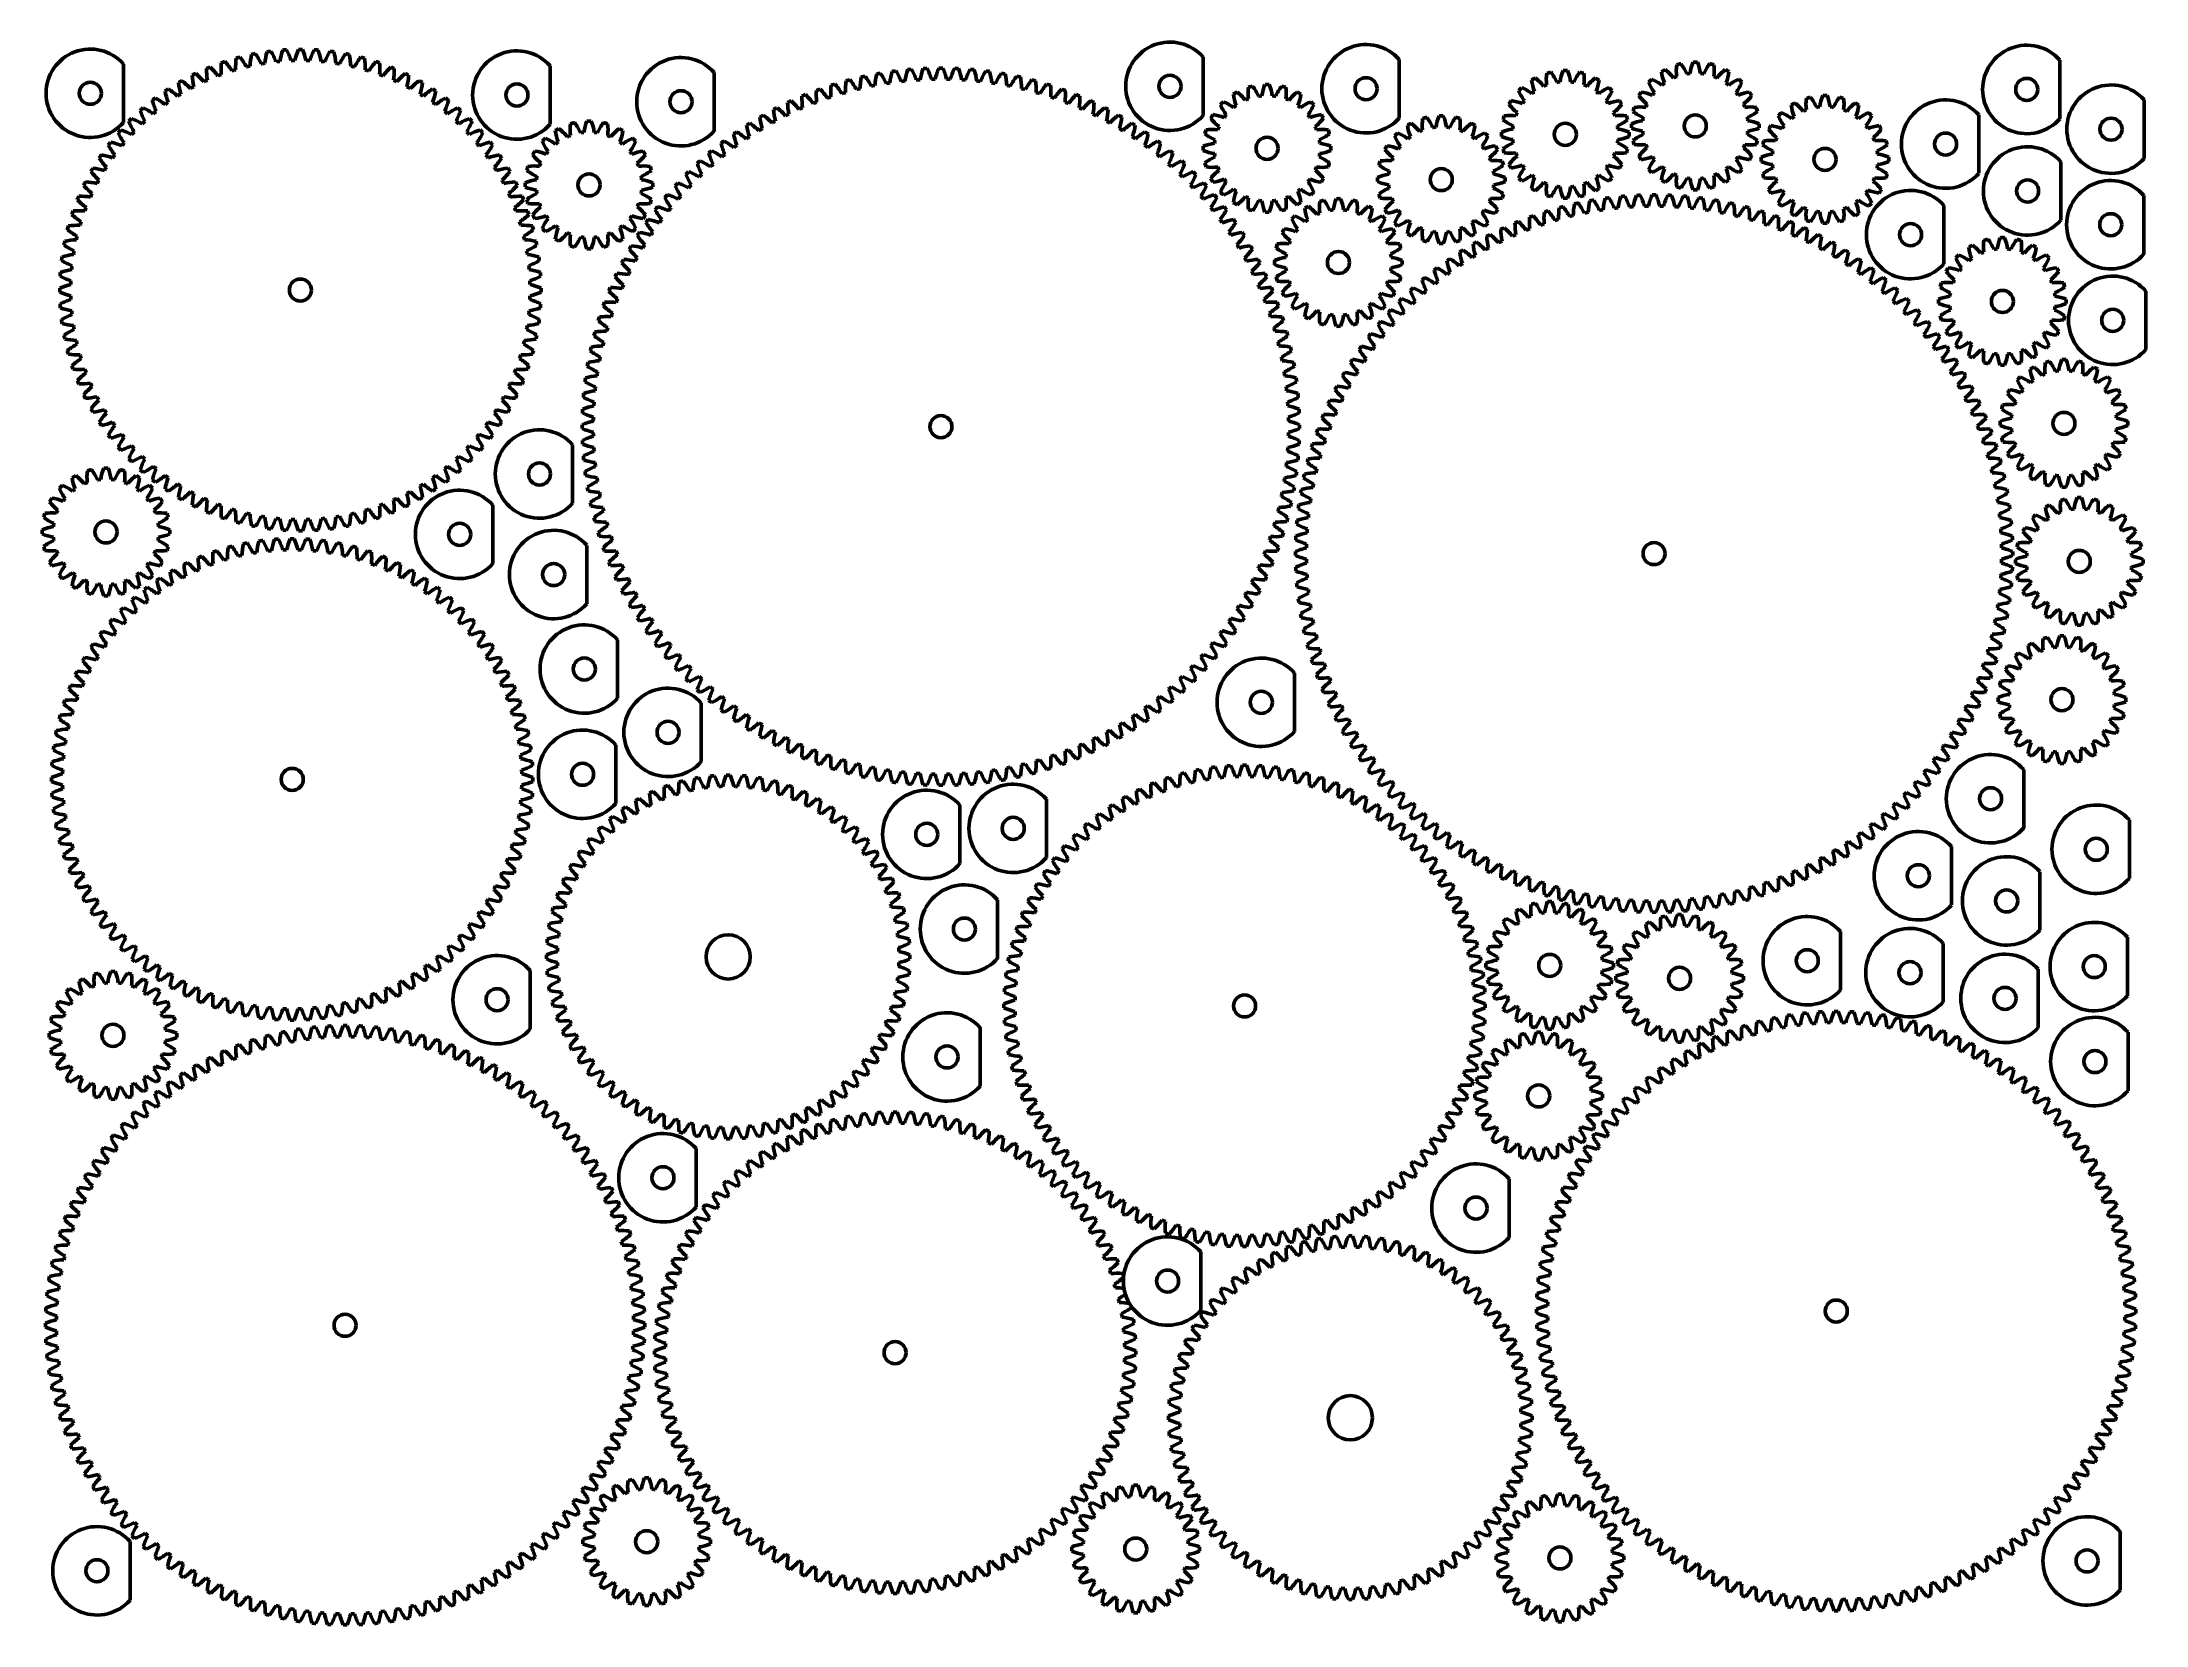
# Model space of a CAD drawing. Header units: inches. Extents: x 0.1 to 23.9, y 0 to 18.
import ezdxf

# ---------------------------------------------------------------- set-up
doc = ezdxf.new("R2010")
doc.units = ezdxf.units.IN
doc.header["$MEASUREMENT"] = 0
doc.layers.add('Visible (ANSI)', color=7, linetype='Continuous', lineweight=50)

msp = doc.modelspace()

# ---------------------------------------------------------------- linework, layer by layer
at = {"layer": 'Visible (ANSI)'}
for p, q in [((1.024, 17.041), (1.024, 17.703)), ((5.848, 17.022), (5.848, 17.683)), ((13.234, 17.12), (13.234, 17.782)), ((15.452, 17.092), (15.452, 17.754)), ((22.924, 17.084), (22.924, 17.746)), ((7.704, 16.945), (7.704, 17.606)), ((23.877, 16.636), (23.877, 17.297)), ((22.006, 16.467), (22.006, 17.128)), ((22.933, 15.936), (22.933, 16.598)), ((23.874, 15.554), (23.874, 16.216)), ((21.61, 15.442), (21.61, 16.104)), ((23.896, 14.473), (23.896, 15.134)), ((6.104, 12.736), (6.104, 13.397)), ((5.201, 12.052), (5.201, 12.714)), ((6.264, 11.598), (6.264, 12.259)), ((6.611, 10.53), (6.611, 11.191)), ((14.267, 10.153), (14.267, 10.815)), ((7.558, 9.814), (7.558, 10.475)), ((6.591, 9.339), (6.591, 10)), ((22.514, 9.062), (22.514, 9.724)), ((10.484, 8.659), (10.484, 9.32)), ((11.461, 8.727), (11.461, 9.389)), ((23.709, 8.491), (23.709, 9.153)), ((21.698, 8.192), (21.698, 8.853)), ((22.696, 7.907), (22.696, 8.568)), ((10.91, 7.588), (10.91, 8.25)), ((20.441, 7.23), (20.441, 7.892)), ((21.603, 7.096), (21.603, 7.757)), ((23.687, 7.164), (23.687, 7.826)), ((5.625, 6.789), (5.625, 7.451)), ((22.678, 6.804), (22.678, 7.466)), ((10.713, 6.142), (10.713, 6.804)), ((23.694, 6.09), (23.694, 6.752)), ((7.5, 4.775), (7.5, 5.436)), ((16.695, 4.432), (16.695, 5.094)), ((13.207, 3.607), (13.207, 4.269)), ((1.099, 0.33), (1.099, 0.991)), ((23.606, 0.443), (23.606, 1.104))]:
    msp.add_line(p, q, dxfattribs=at)
for centre, radius in [((0.649, 17.372), 0.125), ((5.473, 17.352), 0.125), ((7.329, 17.276), 0.125), ((12.859, 17.451), 0.125), ((15.077, 17.423), 0.125), ((22.549, 17.415), 0.125), ((17.33, 16.907), 0.125), ((18.8, 17.003), 0.125), ((21.631, 16.797), 0.125), ((23.502, 16.966), 0.125), ((13.958, 16.749), 0.125), ((20.267, 16.624), 0.125), ((6.289, 16.336), 0.125), ((15.927, 16.396), 0.125), ((22.558, 16.267), 0.125), ((23.499, 15.885), 0.125), ((21.235, 15.773), 0.125), ((14.765, 15.458), 0.125), ((3.025, 15.146), 0.125), ((22.274, 15.017), 0.125), ((23.521, 14.804), 0.125), ((10.268, 13.601), 0.125), ((22.969, 13.638), 0.125), ((5.729, 13.066), 0.125), ((0.826, 12.411), 0.125), ((4.826, 12.383), 0.125), ((18.334, 12.166), 0.125), ((23.142, 12.077), 0.125), ((5.889, 11.929), 0.125), ((6.236, 10.86), 0.125), ((13.892, 10.484), 0.125), ((22.946, 10.514), 0.125), ((7.183, 10.144), 0.125), ((6.216, 9.67), 0.125), ((2.932, 9.612), 0.125), ((22.139, 9.393), 0.125), ((10.109, 8.99), 0.125), ((11.086, 9.058), 0.125), ((23.334, 8.822), 0.125), ((21.323, 8.522), 0.125), ((22.321, 8.238), 0.125), ((7.863, 7.604), 0.25), ((10.535, 7.919), 0.125), ((17.154, 7.508), 0.125), ((20.066, 7.561), 0.125), ((23.312, 7.495), 0.125), ((18.622, 7.362), 0.125), ((21.228, 7.426), 0.125), ((5.25, 7.12), 0.125), ((13.703, 7.05), 0.125), ((22.303, 7.135), 0.125), ((0.905, 6.717), 0.125), ((10.338, 6.473), 0.125), ((23.319, 6.421), 0.125), ((17.029, 6.032), 0.125), ((7.125, 5.106), 0.125), ((16.32, 4.763), 0.125), ((12.832, 3.938), 0.125), ((20.394, 3.598), 0.125), ((3.53, 3.438), 0.125), ((9.751, 3.128), 0.125), ((14.899, 2.392), 0.25), ((6.941, 0.99), 0.125), ((12.472, 0.907), 0.125), ((0.724, 0.661), 0.125), ((17.269, 0.807), 0.125), ((23.231, 0.773), 0.125)]:
    msp.add_circle(centre, radius, dxfattribs=at)
for centre, radius, start, end in [((0.649, 17.372), 0.5, 41.4096, 318.5904), ((3.025, 15.146), 2.722, 97.0312, 97.9688), ((2.023, 17.451), 0.777, 20.8744, 30.6432), ((3.558, 17.603), 0.777, 160.6068, 170.3756), ((3.025, 15.146), 2.722, 93.2813, 94.2187), ((2.176, 17.512), 0.777, 17.1244, 26.8932), ((3.718, 17.562), 0.777, 156.8568, 166.6256), ((3.025, 15.146), 2.722, 89.5312, 90.4688), ((2.333, 17.562), 0.777, 13.3744, 23.1432), ((3.874, 17.512), 0.777, 153.1068, 162.8756), ((3.025, 15.146), 2.722, 85.7813, 86.7187), ((2.492, 17.603), 0.777, 9.6244, 19.3932), ((4.027, 17.451), 0.777, 149.3568, 159.1256), ((3.025, 15.146), 2.722, 82.0313, 82.9687), ((5.473, 17.352), 0.5, 41.4096, 318.5904), ((12.859, 17.451), 0.5, 41.4096, 318.5904), ((15.077, 17.423), 0.5, 41.4096, 318.5904), ((22.549, 17.415), 0.5, 41.4096, 318.5904), ((3.025, 15.146), 2.722, 112.0312, 112.9687), ((2.74, 17.643), 0.777, 179.3568, 189.1256), ((1.461, 17.113), 0.777, 35.8744, 45.6432), ((2.904, 17.657), 0.777, 175.6068, 185.3756), ((3.025, 15.146), 2.722, 108.2812, 109.2188), ((1.593, 17.212), 0.777, 32.1244, 41.8932), ((3.025, 15.146), 2.597, 106.4063, 107.3437), ((3.069, 17.659), 0.777, 171.8568, 181.6256), ((3.025, 15.146), 2.722, 104.5312, 105.4687), ((1.731, 17.301), 0.777, 28.3744, 38.1432), ((3.025, 15.146), 2.597, 102.6563, 103.5937), ((3.233, 17.651), 0.777, 168.1068, 177.8756), ((3.025, 15.146), 2.722, 100.7813, 101.7187), ((1.875, 17.381), 0.777, 24.6244, 34.3932), ((3.025, 15.146), 2.597, 98.9063, 99.8438), ((3.396, 17.632), 0.777, 164.3568, 174.1256), ((3.025, 15.146), 2.597, 95.1563, 96.0937), ((3.025, 15.146), 2.597, 91.4063, 92.3438), ((3.025, 15.146), 2.597, 87.6563, 88.5937), ((3.025, 15.146), 2.597, 83.9063, 84.8437), ((2.654, 17.632), 0.777, 5.8744, 15.6432), ((3.025, 15.146), 2.597, 80.1563, 81.0937), ((4.176, 17.381), 0.777, 145.6068, 155.3756), ((3.025, 15.146), 2.722, 78.2813, 79.2187), ((2.818, 17.651), 0.777, 2.1244, 11.8932), ((3.025, 15.146), 2.597, 76.4063, 77.3438), ((4.32, 17.301), 0.777, 141.8568, 151.6256), ((3.025, 15.146), 2.722, 74.5312, 75.4688), ((2.982, 17.659), 0.777, 358.3744, 8.1432), ((3.025, 15.146), 2.597, 72.6562, 73.5938), ((4.458, 17.212), 0.777, 138.1068, 147.8756), ((3.025, 15.146), 2.722, 70.7813, 71.7188), ((3.146, 17.657), 0.777, 354.6244, 4.3932), ((4.59, 17.113), 0.777, 134.3568, 144.1256), ((3.025, 15.146), 2.722, 67.0313, 67.9688), ((3.31, 17.643), 0.777, 350.8744, 0.6432), ((7.329, 17.276), 0.5, 41.4096, 318.5904), ((10.513, 17.396), 0.827, 164.3241, 173.5028), ((10.268, 13.601), 4.056, 97.1875, 97.8125), ((9.049, 17.203), 0.827, 21.4972, 30.6759), ((10.679, 17.381), 0.827, 161.8241, 171.0028), ((10.268, 13.601), 4.056, 94.6875, 95.3125), ((9.208, 17.253), 0.827, 18.9972, 28.1759), ((10.843, 17.36), 0.827, 159.3241, 168.5028), ((10.268, 13.601), 4.056, 92.1875, 92.8125), ((9.368, 17.296), 0.827, 16.4972, 25.6759), ((11.006, 17.331), 0.827, 156.8241, 166.0028), ((10.268, 13.601), 4.056, 89.6875, 90.3125), ((9.53, 17.331), 0.827, 13.9972, 23.1759), ((11.168, 17.296), 0.827, 154.3241, 163.5028), ((10.268, 13.601), 4.056, 87.1875, 87.8125), ((9.693, 17.36), 0.827, 11.4972, 20.6759), ((11.329, 17.253), 0.827, 151.8241, 161.0028), ((10.268, 13.601), 4.056, 84.6875, 85.3125), ((9.858, 17.381), 0.827, 8.9972, 18.1759), ((11.487, 17.203), 0.827, 149.3241, 158.5028), ((10.268, 13.601), 4.056, 82.1875, 82.8125), ((10.023, 17.396), 0.827, 6.4972, 15.6759), ((17.33, 16.907), 0.722, 103.125, 106.875), ((16.768, 17.302), 0.504, 22.7731, 37.8524), ((17.771, 17.434), 0.504, 157.1476, 172.2269), ((17.33, 16.907), 0.722, 88.125, 91.875), ((16.89, 17.434), 0.504, 7.7731, 22.8524), ((17.892, 17.302), 0.504, 142.1476, 157.2269), ((17.33, 16.907), 0.722, 73.125, 76.875), ((18.8, 17.003), 0.722, 118.125, 121.875), ((18.918, 17.679), 0.504, 187.1476, 202.2269), ((18.155, 17.238), 0.504, 37.7731, 52.8524), ((19.089, 17.625), 0.504, 172.1476, 187.2269), ((18.8, 17.003), 0.722, 103.125, 106.875), ((18.238, 17.397), 0.504, 22.7731, 37.8524), ((19.24, 17.529), 0.504, 157.1476, 172.2269), ((18.8, 17.003), 0.722, 88.125, 91.875), ((18.359, 17.529), 0.504, 7.7731, 22.8524), ((19.361, 17.397), 0.504, 142.1476, 157.2269), ((18.8, 17.003), 0.722, 73.125, 76.875), ((18.51, 17.625), 0.504, 352.7731, 7.8524), ((19.444, 17.238), 0.504, 127.1476, 142.2269), ((18.8, 17.003), 0.722, 58.125, 61.875), ((18.681, 17.679), 0.504, 337.7731, 352.8524), ((3.025, 15.146), 2.722, 123.2813, 124.2187), ((2.258, 17.54), 0.777, 190.6068, 200.3756), ((1.107, 16.77), 0.777, 47.1244, 56.8932), ((3.025, 15.146), 2.722, 119.5313, 120.4688), ((2.417, 17.585), 0.777, 186.8568, 196.6256), ((1.217, 16.892), 0.777, 43.3744, 53.1432), ((3.025, 15.146), 2.597, 117.6563, 118.5937), ((3.025, 15.146), 2.722, 115.7813, 116.7187), ((2.577, 17.619), 0.777, 183.1068, 192.8756), ((1.335, 17.007), 0.777, 39.6244, 49.3932), ((3.025, 15.146), 2.597, 113.9063, 114.8437), ((3.025, 15.146), 2.597, 110.1563, 111.0937), ((3.025, 15.146), 2.597, 68.9063, 69.8438), ((3.025, 15.146), 2.597, 65.1562, 66.0938), ((4.715, 17.007), 0.777, 130.6068, 140.3756), ((3.025, 15.146), 2.722, 63.2812, 64.2188), ((3.473, 17.619), 0.777, 347.1244, 356.8932), ((3.025, 15.146), 2.597, 61.4063, 62.3438), ((4.833, 16.892), 0.777, 126.8568, 136.6256), ((3.025, 15.146), 2.722, 59.5313, 60.4688), ((3.634, 17.585), 0.777, 343.3744, 353.1432), ((4.944, 16.77), 0.777, 123.1068, 132.8756), ((3.025, 15.146), 2.722, 55.7812, 56.7188), ((3.792, 17.54), 0.777, 339.6244, 349.3932), ((9.686, 17.359), 0.827, 176.8241, 186.0028), ((10.268, 13.601), 4.056, 109.6875, 110.3125), ((8.299, 16.854), 0.827, 33.9972, 43.1759), ((9.851, 17.381), 0.827, 174.3241, 183.5028), ((10.268, 13.601), 4.056, 107.1875, 107.8125), ((8.442, 16.937), 0.827, 31.4972, 40.6759), ((10.268, 13.601), 3.931, 105.9375, 106.5625), ((10.016, 17.395), 0.827, 171.8241, 181.0028), ((10.268, 13.601), 4.056, 104.6875, 105.3125), ((8.59, 17.013), 0.827, 28.9972, 38.1759), ((10.268, 13.601), 3.931, 103.4375, 104.0625), ((10.182, 17.403), 0.827, 169.3241, 178.5028), ((10.268, 13.601), 4.056, 102.1875, 102.8125), ((8.74, 17.083), 0.827, 26.4972, 35.6759), ((10.268, 13.601), 3.931, 100.9375, 101.5625), ((10.348, 17.403), 0.827, 166.8241, 176.0028), ((10.268, 13.601), 4.056, 99.6875, 100.3125), ((8.893, 17.146), 0.827, 23.9972, 33.1759), ((10.268, 13.601), 3.931, 98.4375, 99.0625), ((10.268, 13.601), 3.931, 95.9375, 96.5625), ((10.268, 13.601), 3.931, 93.4375, 94.0625), ((10.268, 13.601), 3.931, 90.9375, 91.5625), ((10.268, 13.601), 3.931, 88.4375, 89.0625), ((10.268, 13.601), 3.931, 85.9375, 86.5625), ((10.268, 13.601), 3.931, 83.4375, 84.0625), ((10.268, 13.601), 3.931, 80.9375, 81.5625), ((11.643, 17.146), 0.827, 146.8241, 156.0028), ((10.268, 13.601), 4.056, 79.6875, 80.3125), ((10.189, 17.403), 0.827, 3.9972, 13.1759), ((10.268, 13.601), 3.931, 78.4375, 79.0625), ((11.796, 17.083), 0.827, 144.3241, 153.5028), ((10.268, 13.601), 4.056, 77.1875, 77.8125), ((10.355, 17.403), 0.827, 1.4972, 10.6759), ((10.268, 13.601), 3.931, 75.9375, 76.5625), ((11.947, 17.013), 0.827, 141.8241, 151.0028), ((10.268, 13.601), 4.056, 74.6875, 75.3125), ((10.52, 17.395), 0.827, 358.9972, 8.1759), ((10.268, 13.601), 3.931, 73.4375, 74.0625), ((12.094, 16.937), 0.827, 139.3241, 148.5028), ((10.268, 13.601), 4.056, 72.1875, 72.8125), ((10.686, 17.381), 0.827, 356.4972, 5.6759), ((12.238, 16.854), 0.827, 136.8241, 146.0028), ((10.268, 13.601), 4.056, 69.6875, 70.3125), ((10.85, 17.359), 0.827, 353.9972, 3.1759), ((13.958, 16.749), 0.722, 118.125, 121.875), ((13.313, 16.984), 0.504, 37.7731, 52.8524), ((14.247, 17.371), 0.504, 172.1476, 187.2269), ((13.958, 16.749), 0.722, 103.125, 106.875), ((13.396, 17.143), 0.504, 22.7731, 37.8524), ((14.398, 17.275), 0.504, 157.1476, 172.2269), ((13.958, 16.749), 0.722, 88.125, 91.875), ((13.517, 17.275), 0.504, 7.7731, 22.8524), ((14.52, 17.143), 0.504, 142.1476, 157.2269), ((13.958, 16.749), 0.722, 73.125, 76.875), ((13.669, 17.371), 0.504, 352.7731, 7.8524), ((14.603, 16.984), 0.504, 127.1476, 142.2269), ((13.958, 16.749), 0.722, 58.125, 61.875), ((17.33, 16.907), 0.722, 133.125, 136.875), ((17.27, 17.591), 0.504, 202.1476, 217.2269), ((16.647, 16.968), 0.504, 52.7731, 67.8524), ((17.33, 16.907), 0.722, 118.125, 121.875), ((17.449, 17.583), 0.504, 187.1476, 202.2269), ((17.33, 16.907), 0.597, 125.625, 129.375), ((16.686, 17.143), 0.504, 37.7731, 52.8524), ((17.33, 16.907), 0.597, 110.625, 114.375), ((17.619, 17.53), 0.504, 172.1476, 187.2269), ((17.33, 16.907), 0.597, 95.625, 99.375), ((17.33, 16.907), 0.597, 80.625, 84.375), ((17.041, 17.53), 0.504, 352.7731, 7.8524), ((17.33, 16.907), 0.597, 65.625, 69.375), ((17.975, 17.143), 0.504, 127.1476, 142.2269), ((17.33, 16.907), 0.722, 58.125, 61.875), ((17.212, 17.583), 0.504, 337.7731, 352.8524), ((17.33, 16.907), 0.597, 50.625, 54.375), ((18.014, 16.968), 0.504, 112.1476, 127.2269), ((17.391, 17.591), 0.504, 322.7731, 337.8524), ((17.33, 16.907), 0.722, 43.125, 46.875), ((18.8, 17.003), 0.722, 148.125, 151.875), ((18.124, 16.884), 0.504, 67.7731, 82.8524), ((18.8, 17.003), 0.722, 133.125, 136.875), ((18.739, 17.686), 0.504, 202.1476, 217.2269), ((18.116, 17.063), 0.504, 52.7731, 67.8524), ((18.8, 17.003), 0.597, 140.625, 144.375), ((18.8, 17.003), 0.597, 125.625, 129.375), ((18.8, 17.003), 0.597, 110.625, 114.375), ((18.8, 17.003), 0.597, 95.625, 99.375), ((18.8, 17.003), 0.597, 80.625, 84.375), ((18.8, 17.003), 0.597, 65.625, 69.375), ((18.8, 17.003), 0.597, 50.625, 54.375), ((19.483, 17.063), 0.504, 112.1476, 127.2269), ((18.86, 17.686), 0.504, 322.7731, 337.8524), ((18.8, 17.003), 0.597, 35.625, 39.375), ((19.476, 16.884), 0.504, 97.1476, 112.2269), ((18.8, 17.003), 0.722, 43.125, 46.875), ((18.8, 17.003), 0.722, 28.125, 31.875), ((23.502, 16.966), 0.5, 41.4096, 318.5904), ((3.025, 15.146), 2.722, 130.7812, 131.7188), ((1.952, 17.419), 0.777, 198.1068, 207.8756), ((0.911, 16.506), 0.777, 54.6244, 64.3932), ((3.025, 15.146), 2.722, 127.0313, 127.9687), ((2.103, 17.485), 0.777, 194.3568, 204.1256), ((3.025, 15.146), 2.597, 128.9063, 129.8438), ((1.005, 16.641), 0.777, 50.8744, 60.6432), ((3.025, 15.146), 2.597, 125.1563, 126.0937), ((3.025, 15.146), 2.597, 121.4063, 122.3437), ((3.025, 15.146), 2.597, 57.6562, 58.5938), ((3.025, 15.146), 2.597, 53.9062, 54.8438), ((5.046, 16.641), 0.777, 119.3568, 129.1256), ((3.947, 17.485), 0.777, 335.8744, 345.6432), ((3.025, 15.146), 2.597, 50.1563, 51.0938), ((3.025, 15.146), 2.722, 52.0313, 52.9688), ((5.139, 16.506), 0.777, 115.6068, 125.3756), ((4.098, 17.419), 0.777, 332.1244, 341.8932), ((3.025, 15.146), 2.722, 48.2812, 49.2188), ((10.268, 13.601), 4.056, 117.1875, 117.8125), ((9.201, 17.251), 0.827, 184.3241, 193.5028), ((7.891, 16.569), 0.827, 41.4972, 50.6759), ((10.268, 13.601), 3.931, 115.9375, 116.5625), ((10.268, 13.601), 4.056, 114.6875, 115.3125), ((9.361, 17.294), 0.827, 181.8241, 191.0028), ((8.023, 16.67), 0.827, 38.9972, 48.1759), ((10.268, 13.601), 3.931, 113.4375, 114.0625), ((10.268, 13.601), 4.056, 112.1875, 112.8125), ((9.523, 17.33), 0.827, 179.3241, 188.5028), ((8.159, 16.765), 0.827, 36.4972, 45.6759), ((10.268, 13.601), 3.931, 110.9375, 111.5625), ((10.268, 13.601), 3.931, 108.4375, 109.0625), ((10.268, 13.601), 3.931, 70.9375, 71.5625), ((10.268, 13.601), 3.931, 68.4375, 69.0625), ((12.378, 16.765), 0.827, 134.3241, 143.5028), ((10.268, 13.601), 4.056, 67.1875, 67.8125), ((11.013, 17.33), 0.827, 351.4972, 0.6759), ((10.268, 13.601), 3.931, 65.9375, 66.5625), ((12.514, 16.67), 0.827, 131.8241, 141.0028), ((10.268, 13.601), 4.056, 64.6875, 65.3125), ((11.175, 17.294), 0.827, 348.9972, 358.1759), ((10.268, 13.601), 3.931, 63.4375, 64.0625), ((12.645, 16.569), 0.827, 129.3241, 138.5028), ((10.268, 13.601), 4.056, 62.1875, 62.8125), ((11.336, 17.251), 0.827, 346.4972, 355.6759), ((13.958, 16.749), 0.722, 133.125, 136.875), ((13.897, 17.433), 0.504, 202.1476, 217.2269), ((13.274, 16.809), 0.504, 52.7731, 67.8524), ((14.076, 17.425), 0.504, 187.1476, 202.2269), ((13.958, 16.749), 0.597, 125.625, 129.375), ((13.958, 16.749), 0.597, 110.625, 114.375), ((13.958, 16.749), 0.597, 95.625, 99.375), ((13.958, 16.749), 0.597, 80.625, 84.375), ((13.958, 16.749), 0.597, 65.625, 69.375), ((13.84, 17.425), 0.504, 337.7731, 352.8524), ((13.958, 16.749), 0.597, 50.625, 54.375), ((14.642, 16.809), 0.504, 112.1476, 127.2269), ((14.019, 17.433), 0.504, 322.7731, 337.8524), ((13.958, 16.749), 0.722, 43.125, 46.875), ((17.33, 16.907), 0.722, 148.125, 151.875), ((17.095, 17.552), 0.504, 217.1476, 232.2269), ((16.654, 16.789), 0.504, 67.7731, 82.8524), ((17.33, 16.907), 0.597, 155.625, 159.375), ((17.33, 16.907), 0.597, 140.625, 144.375), ((17.33, 16.907), 0.597, 35.625, 39.375), ((18.006, 16.789), 0.504, 97.1476, 112.2269), ((17.566, 17.552), 0.504, 307.7731, 322.8524), ((17.33, 16.907), 0.597, 20.625, 24.375), ((17.33, 16.907), 0.722, 28.125, 31.875), ((18.8, 17.003), 0.722, 163.125, 166.875), ((18.405, 17.564), 0.504, 232.1476, 247.2269), ((18.177, 16.713), 0.504, 82.7731, 97.8524), ((18.564, 17.647), 0.504, 217.1476, 232.2269), ((18.8, 17.003), 0.597, 155.625, 159.375), ((19.035, 17.647), 0.504, 307.7731, 322.8524), ((18.8, 17.003), 0.597, 20.625, 24.375), ((19.422, 16.713), 0.504, 82.1476, 97.2269), ((19.194, 17.564), 0.504, 292.7731, 307.8524), ((18.8, 17.003), 0.722, 13.125, 16.875), ((20.267, 16.624), 0.722, 133.125, 136.875), ((19.583, 16.685), 0.504, 52.7731, 67.8524), ((20.267, 16.624), 0.722, 118.125, 121.875), ((20.385, 17.3), 0.504, 187.1476, 202.2269), ((19.622, 16.86), 0.504, 37.7731, 52.8524), ((20.267, 16.624), 0.597, 110.625, 114.375), ((20.556, 17.247), 0.504, 172.1476, 187.2269), ((20.267, 16.624), 0.722, 103.125, 106.875), ((19.705, 17.018), 0.504, 22.7731, 37.8524), ((20.267, 16.624), 0.597, 95.625, 99.375), ((20.707, 17.15), 0.504, 157.1476, 172.2269), ((20.267, 16.624), 0.722, 88.125, 91.875), ((19.826, 17.15), 0.504, 7.7731, 22.8524), ((20.267, 16.624), 0.597, 80.625, 84.375), ((20.829, 17.018), 0.504, 142.1476, 157.2269), ((20.267, 16.624), 0.722, 73.125, 76.875), ((19.978, 17.247), 0.504, 352.7731, 7.8524), ((20.267, 16.624), 0.597, 65.625, 69.375), ((20.912, 16.86), 0.504, 127.1476, 142.2269), ((20.267, 16.624), 0.722, 58.125, 61.875), ((20.149, 17.3), 0.504, 337.7731, 352.8524), ((20.951, 16.685), 0.504, 112.1476, 127.2269), ((20.267, 16.624), 0.722, 43.125, 46.875), ((21.631, 16.797), 0.5, 41.4096, 318.5904), ((3.025, 15.146), 2.722, 138.2812, 139.2188), ((1.665, 17.26), 0.777, 205.6068, 215.3756), ((0.752, 16.219), 0.777, 62.1244, 71.8932), ((3.025, 15.146), 2.722, 134.5313, 135.4687), ((1.806, 17.344), 0.777, 201.8568, 211.6256), ((3.025, 15.146), 2.597, 136.4063, 137.3438), ((0.827, 16.365), 0.777, 58.3744, 68.1432), ((3.025, 15.146), 2.597, 132.6563, 133.5937), ((3.025, 15.146), 2.597, 46.4063, 47.3437), ((5.224, 16.365), 0.777, 111.8568, 121.6256), ((4.245, 17.344), 0.777, 328.3744, 338.1432), ((3.025, 15.146), 2.597, 42.6563, 43.5937), ((3.025, 15.146), 2.722, 44.5313, 45.4687), ((5.299, 16.219), 0.777, 108.1068, 117.8756), ((4.386, 17.26), 0.777, 324.6244, 334.3932), ((3.025, 15.146), 2.722, 40.7812, 41.7188), ((6.289, 16.336), 0.722, 118.125, 121.875), ((6.407, 17.012), 0.504, 187.1476, 202.2269), ((5.644, 16.571), 0.504, 37.7731, 52.8524), ((6.289, 16.336), 0.597, 110.625, 114.375), ((6.578, 16.958), 0.504, 172.1476, 187.2269), ((6.289, 16.336), 0.722, 103.125, 106.875), ((5.727, 16.73), 0.504, 22.7731, 37.8524), ((6.289, 16.336), 0.597, 95.625, 99.375), ((6.73, 16.862), 0.504, 157.1476, 172.2269), ((6.289, 16.336), 0.722, 88.125, 91.875), ((5.849, 16.862), 0.504, 7.7731, 22.8524), ((6.289, 16.336), 0.597, 80.625, 84.375), ((6.851, 16.73), 0.504, 142.1476, 157.2269), ((6.289, 16.336), 0.722, 73.125, 76.875), ((6, 16.958), 0.504, 352.7731, 7.8524), ((6.289, 16.336), 0.597, 65.625, 69.375), ((6.934, 16.571), 0.504, 127.1476, 142.2269), ((6.289, 16.336), 0.722, 58.125, 61.875), ((6.171, 17.012), 0.504, 337.7731, 352.8524), ((10.268, 13.601), 4.056, 124.6875, 125.3125), ((8.734, 17.08), 0.827, 191.8241, 201.0028), ((7.524, 16.233), 0.827, 48.9972, 58.1759), ((10.268, 13.601), 4.056, 122.1875, 122.8125), ((8.887, 17.144), 0.827, 189.3241, 198.5028), ((7.641, 16.35), 0.827, 46.4972, 55.6759), ((10.268, 13.601), 3.931, 120.9375, 121.5625), ((10.268, 13.601), 4.056, 119.6875, 120.3125), ((9.043, 17.201), 0.827, 186.8241, 196.0028), ((7.764, 16.462), 0.827, 43.9972, 53.1759), ((10.268, 13.601), 3.931, 118.4375, 119.0625), ((10.268, 13.601), 3.931, 60.9375, 61.5625), ((12.773, 16.462), 0.827, 126.8241, 136.0028), ((10.268, 13.601), 4.056, 59.6875, 60.3125), ((11.494, 17.201), 0.827, 343.9972, 353.1759), ((10.268, 13.601), 3.931, 58.4375, 59.0625), ((12.895, 16.35), 0.827, 124.3241, 133.5028), ((10.268, 13.601), 4.056, 57.1875, 57.8125), ((11.65, 17.144), 0.827, 341.4972, 350.6759), ((13.012, 16.233), 0.827, 121.8241, 131.0028), ((11.803, 17.08), 0.827, 338.9972, 348.1759), ((10.268, 13.601), 4.056, 54.6875, 55.3125), ((13.958, 16.749), 0.722, 163.125, 166.875), ((13.564, 17.311), 0.504, 232.1476, 247.2269), ((13.336, 16.46), 0.504, 82.7731, 97.8524), ((13.958, 16.749), 0.722, 148.125, 151.875), ((13.722, 17.394), 0.504, 217.1476, 232.2269), ((13.282, 16.631), 0.504, 67.7731, 82.8524), ((13.958, 16.749), 0.597, 155.625, 159.375), ((13.958, 16.749), 0.597, 140.625, 144.375), ((13.958, 16.749), 0.597, 35.625, 39.375), ((14.634, 16.631), 0.504, 97.1476, 112.2269), ((14.193, 17.394), 0.504, 307.7731, 322.8524), ((13.958, 16.749), 0.597, 20.625, 24.375), ((14.58, 16.46), 0.504, 82.1476, 97.2269), ((14.352, 17.311), 0.504, 292.7731, 307.8524), ((13.958, 16.749), 0.722, 28.125, 31.875), ((13.958, 16.749), 0.722, 13.125, 16.875), ((15.927, 16.396), 0.722, 133.125, 136.875), ((15.243, 16.457), 0.504, 52.7731, 67.8524), ((15.927, 16.396), 0.722, 118.125, 121.875), ((16.045, 17.072), 0.504, 187.1476, 202.2269), ((15.282, 16.632), 0.504, 37.7731, 52.8524), ((15.927, 16.396), 0.597, 110.625, 114.375), ((16.216, 17.019), 0.504, 172.1476, 187.2269), ((15.927, 16.396), 0.722, 103.125, 106.875), ((15.365, 16.791), 0.504, 22.7731, 37.8524), ((15.927, 16.396), 0.597, 95.625, 99.375), ((16.368, 16.922), 0.504, 157.1476, 172.2269), ((15.927, 16.396), 0.722, 88.125, 91.875), ((15.486, 16.922), 0.504, 7.7731, 22.8524), ((15.927, 16.396), 0.597, 80.625, 84.375), ((16.489, 16.791), 0.504, 142.1476, 157.2269), ((15.927, 16.396), 0.722, 73.125, 76.875), ((15.638, 17.019), 0.504, 352.7731, 7.8524), ((15.927, 16.396), 0.597, 65.625, 69.375), ((16.572, 16.632), 0.504, 127.1476, 142.2269), ((15.927, 16.396), 0.722, 58.125, 61.875), ((15.809, 17.072), 0.504, 337.7731, 352.8524), ((16.611, 16.457), 0.504, 112.1476, 127.2269), ((15.927, 16.396), 0.722, 43.125, 46.875), ((16.804, 16.467), 0.504, 97.7731, 112.8524), ((17.33, 16.907), 0.722, 178.125, 181.875), ((17.33, 16.907), 0.722, 163.125, 166.875), ((16.936, 17.469), 0.504, 232.1476, 247.2269), ((16.708, 16.618), 0.504, 82.7731, 97.8524), ((17.33, 16.907), 0.597, 170.625, 174.375), ((17.952, 16.618), 0.504, 82.1476, 97.2269), ((17.724, 17.469), 0.504, 292.7731, 307.8524), ((17.33, 16.907), 0.597, 5.625, 9.375), ((17.856, 16.467), 0.504, 67.1476, 82.2269), ((17.33, 16.907), 0.722, 13.125, 16.875), ((17.33, 16.907), 0.722, 358.125, 1.875), ((18.8, 17.003), 0.722, 178.125, 181.875), ((18.273, 16.562), 0.504, 97.7731, 112.8524), ((18.273, 17.443), 0.504, 247.1476, 262.2269), ((18.405, 16.441), 0.504, 112.7731, 127.8524), ((18.8, 17.003), 0.597, 170.625, 174.375), ((18.8, 17.003), 0.597, 185.625, 189.375), ((18.8, 17.003), 0.597, 5.625, 9.375), ((18.8, 17.003), 0.597, 350.625, 354.375), ((19.194, 16.441), 0.504, 52.1476, 67.2269), ((19.326, 16.562), 0.504, 67.1476, 82.2269), ((19.326, 17.443), 0.504, 277.7731, 292.8524), ((18.8, 17.003), 0.722, 358.125, 1.875), ((20.267, 16.624), 0.722, 148.125, 151.875), ((20.031, 17.269), 0.504, 217.1476, 232.2269), ((19.591, 16.506), 0.504, 67.7731, 82.8524), ((20.206, 17.308), 0.504, 202.1476, 217.2269), ((20.267, 16.624), 0.597, 140.625, 144.375), ((20.267, 16.624), 0.597, 125.625, 129.375), ((20.267, 16.624), 0.597, 50.625, 54.375), ((20.328, 17.308), 0.504, 322.7731, 337.8524), ((20.267, 16.624), 0.597, 35.625, 39.375), ((20.943, 16.506), 0.504, 97.1476, 112.2269), ((20.502, 17.269), 0.504, 307.7731, 322.8524), ((20.267, 16.624), 0.722, 28.125, 31.875), ((3.025, 15.146), 2.722, 145.7812, 146.7187), ((0.631, 15.913), 0.777, 69.6244, 79.3932), ((3.025, 15.146), 2.722, 142.0313, 142.9687), ((1.53, 17.166), 0.777, 209.3568, 219.1256), ((0.687, 16.068), 0.777, 65.8744, 75.6432), ((3.025, 15.146), 2.597, 143.9062, 144.8438), ((3.025, 15.146), 2.597, 140.1563, 141.0938), ((3.025, 15.146), 2.597, 38.9063, 39.8437), ((5.364, 16.068), 0.777, 104.3568, 114.1256), ((4.521, 17.166), 0.777, 320.8744, 330.6432), ((3.025, 15.146), 2.597, 35.1563, 36.0937), ((5.419, 15.913), 0.777, 100.6068, 110.3756), ((3.025, 15.146), 2.722, 37.0312, 37.9688), ((3.025, 15.146), 2.722, 33.2813, 34.2188), ((6.289, 16.336), 0.722, 148.125, 151.875), ((6.054, 16.98), 0.504, 217.1476, 232.2269), ((5.613, 16.217), 0.504, 67.7731, 82.8524), ((6.289, 16.336), 0.722, 133.125, 136.875), ((6.228, 17.019), 0.504, 202.1476, 217.2269), ((5.605, 16.396), 0.504, 52.7731, 67.8524), ((6.289, 16.336), 0.597, 140.625, 144.375), ((6.289, 16.336), 0.597, 125.625, 129.375), ((6.289, 16.336), 0.597, 50.625, 54.375), ((6.973, 16.396), 0.504, 112.1476, 127.2269), ((6.35, 17.019), 0.504, 322.7731, 337.8524), ((6.289, 16.336), 0.597, 35.625, 39.375), ((6.965, 16.217), 0.504, 97.1476, 112.2269), ((6.289, 16.336), 0.722, 43.125, 46.875), ((6.525, 16.98), 0.504, 307.7731, 322.8524), ((6.289, 16.336), 0.722, 28.125, 31.875), ((10.268, 13.601), 4.056, 129.6875, 130.3125), ((8.436, 16.933), 0.827, 196.8241, 206.0028), ((7.305, 15.984), 0.827, 53.9972, 63.1759), ((10.268, 13.601), 4.056, 127.1875, 127.8125), ((8.583, 17.01), 0.827, 194.3241, 203.5028), ((10.268, 13.601), 3.931, 128.4375, 129.0625), ((7.412, 16.111), 0.827, 51.4972, 60.6759), ((10.268, 13.601), 3.931, 125.9375, 126.5625), ((10.268, 13.601), 3.931, 123.4375, 124.0625), ((10.268, 13.601), 3.931, 55.9375, 56.5625), ((10.268, 13.601), 3.931, 53.4375, 54.0625), ((13.125, 16.111), 0.827, 119.3241, 128.5028), ((11.953, 17.01), 0.827, 336.4972, 345.6759), ((10.268, 13.601), 3.931, 50.9375, 51.5625), ((10.268, 13.601), 4.056, 52.1875, 52.8125), ((13.231, 15.984), 0.827, 116.8241, 126.0028), ((12.1, 16.933), 0.827, 333.9972, 343.1759), ((10.268, 13.601), 4.056, 49.6875, 50.3125), ((13.432, 16.308), 0.504, 97.7731, 112.8524), ((13.958, 16.749), 0.722, 178.125, 181.875), ((13.432, 17.189), 0.504, 247.1476, 262.2269), ((13.958, 16.749), 0.597, 170.625, 174.375), ((13.958, 16.749), 0.597, 185.625, 189.375), ((13.958, 16.749), 0.597, 5.625, 9.375), ((13.958, 16.749), 0.597, 350.625, 354.375), ((14.484, 16.308), 0.504, 67.1476, 82.2269), ((14.484, 17.189), 0.504, 277.7731, 292.8524), ((13.958, 16.749), 0.722, 358.125, 1.875), ((15.927, 16.396), 0.722, 148.125, 151.875), ((15.692, 17.041), 0.504, 217.1476, 232.2269), ((15.251, 16.278), 0.504, 67.7731, 82.8524), ((15.866, 17.08), 0.504, 202.1476, 217.2269), ((15.927, 16.396), 0.597, 140.625, 144.375), ((15.927, 16.396), 0.597, 125.625, 129.375), ((15.927, 16.396), 0.597, 50.625, 54.375), ((15.988, 17.08), 0.504, 322.7731, 337.8524), ((15.927, 16.396), 0.597, 35.625, 39.375), ((16.603, 16.278), 0.504, 97.1476, 112.2269), ((16.162, 17.041), 0.504, 307.7731, 322.8524), ((15.927, 16.396), 0.722, 28.125, 31.875), ((16.804, 17.348), 0.504, 247.1476, 262.2269), ((16.936, 16.346), 0.504, 112.7731, 127.8524), ((17.33, 16.907), 0.722, 193.125, 196.875), ((16.708, 17.197), 0.504, 262.1476, 277.2269), ((17.095, 16.263), 0.504, 127.7731, 142.8524), ((17.33, 16.907), 0.597, 185.625, 189.375), ((17.33, 16.907), 0.597, 200.625, 204.375), ((17.33, 16.907), 0.597, 335.625, 339.375), ((17.566, 16.263), 0.504, 37.1476, 52.2269), ((17.952, 17.197), 0.504, 262.7731, 277.8524), ((17.33, 16.907), 0.597, 350.625, 354.375), ((17.724, 16.346), 0.504, 52.1476, 67.2269), ((17.856, 17.348), 0.504, 277.7731, 292.8524), ((17.33, 16.907), 0.722, 343.125, 346.875), ((18.8, 17.003), 0.722, 193.125, 196.875), ((18.177, 17.292), 0.504, 262.1476, 277.2269), ((18.564, 16.358), 0.504, 127.7731, 142.8524), ((18.8, 17.003), 0.722, 208.125, 211.875), ((18.8, 17.003), 0.597, 200.625, 204.375), ((18.8, 17.003), 0.597, 335.625, 339.375), ((19.035, 16.358), 0.504, 37.1476, 52.2269), ((19.422, 17.292), 0.504, 262.7731, 277.8524), ((18.8, 17.003), 0.722, 328.125, 331.875), ((18.8, 17.003), 0.722, 343.125, 346.875), ((19.741, 16.184), 0.504, 97.7731, 112.8524), ((20.267, 16.624), 0.722, 163.125, 166.875), ((19.873, 17.186), 0.504, 232.1476, 247.2269), ((19.645, 16.335), 0.504, 82.7731, 97.8524), ((20.267, 16.624), 0.597, 170.625, 174.375), ((20.267, 16.624), 0.597, 155.625, 159.375), ((20.267, 16.624), 0.597, 20.625, 24.375), ((20.889, 16.335), 0.504, 82.1476, 97.2269), ((20.661, 17.186), 0.504, 292.7731, 307.8524), ((20.267, 16.624), 0.597, 5.625, 9.375), ((20.793, 16.184), 0.504, 67.1476, 82.2269), ((20.267, 16.624), 0.722, 13.125, 16.875), ((22.558, 16.267), 0.5, 41.4096, 318.5904), ((3.025, 15.146), 2.722, 149.5312, 150.4687), ((1.279, 16.954), 0.777, 216.8568, 226.6256), ((0.586, 15.754), 0.777, 73.3744, 83.1432), ((1.401, 17.064), 0.777, 213.1068, 222.8756), ((3.025, 15.146), 2.597, 147.6562, 148.5938), ((4.65, 17.064), 0.777, 317.1244, 326.8932), ((3.025, 15.146), 2.597, 31.4063, 32.3437), ((5.464, 15.754), 0.777, 96.8568, 106.6256), ((4.772, 16.954), 0.777, 313.3744, 323.1432), ((3.025, 15.146), 2.722, 29.5312, 30.4688), ((6.289, 16.336), 0.722, 163.125, 166.875), ((5.895, 16.897), 0.504, 232.1476, 247.2269), ((5.667, 16.046), 0.504, 82.7731, 97.8524), ((6.289, 16.336), 0.597, 170.625, 174.375), ((6.289, 16.336), 0.597, 155.625, 159.375), ((6.289, 16.336), 0.597, 20.625, 24.375), ((6.911, 16.046), 0.504, 82.1476, 97.2269), ((6.683, 16.897), 0.504, 292.7731, 307.8524), ((6.289, 16.336), 0.597, 5.625, 9.375), ((6.289, 16.336), 0.722, 13.125, 16.875), ((10.268, 13.601), 4.056, 134.6875, 135.3125), ((8.153, 16.761), 0.827, 201.8241, 211.0028), ((7.109, 15.717), 0.827, 58.9972, 68.1759), ((10.268, 13.601), 4.056, 132.1875, 132.8125), ((8.293, 16.85), 0.827, 199.3241, 208.5028), ((10.268, 13.601), 3.931, 133.4375, 134.0625), ((7.204, 15.853), 0.827, 56.4972, 65.6759), ((10.268, 13.601), 3.931, 130.9375, 131.5625), ((10.268, 13.601), 3.931, 48.4375, 49.0625), ((13.332, 15.853), 0.827, 114.3241, 123.5028), ((12.244, 16.85), 0.827, 331.4972, 340.6759), ((10.268, 13.601), 3.931, 45.9375, 46.5625), ((10.268, 13.601), 4.056, 47.1875, 47.8125), ((13.428, 15.717), 0.827, 111.8241, 121.0028), ((12.384, 16.761), 0.827, 328.9972, 338.1759), ((10.268, 13.601), 4.056, 44.6875, 45.3125), ((13.564, 16.187), 0.504, 112.7731, 127.8524), ((13.958, 16.749), 0.722, 193.125, 196.875), ((13.336, 17.038), 0.504, 262.1476, 277.2269), ((13.722, 16.104), 0.504, 127.7731, 142.8524), ((13.958, 16.749), 0.597, 200.625, 204.375), ((13.958, 16.749), 0.597, 335.625, 339.375), ((14.193, 16.104), 0.504, 37.1476, 52.2269), ((14.58, 17.038), 0.504, 262.7731, 277.8524), ((14.352, 16.187), 0.504, 52.1476, 67.2269), ((13.958, 16.749), 0.722, 343.125, 346.875), ((15.401, 15.956), 0.504, 97.7731, 112.8524), ((15.927, 16.396), 0.722, 178.125, 181.875), ((15.927, 16.396), 0.722, 163.125, 166.875), ((15.533, 16.958), 0.504, 232.1476, 247.2269), ((15.305, 16.107), 0.504, 82.7731, 97.8524), ((15.927, 16.396), 0.597, 170.625, 174.375), ((15.927, 16.396), 0.597, 155.625, 159.375), ((15.927, 16.396), 0.597, 20.625, 24.375), ((16.549, 16.107), 0.504, 82.1476, 97.2269), ((16.321, 16.958), 0.504, 292.7731, 307.8524), ((15.927, 16.396), 0.597, 5.625, 9.375), ((16.453, 15.956), 0.504, 67.1476, 82.2269), ((15.927, 16.396), 0.722, 13.125, 16.875), ((15.927, 16.396), 0.722, 358.125, 1.875), ((17.33, 16.907), 0.722, 208.125, 211.875), ((16.654, 17.026), 0.504, 277.1476, 292.2269), ((17.27, 16.224), 0.504, 142.7731, 157.8524), ((16.647, 16.847), 0.504, 292.1476, 307.2269), ((17.33, 16.907), 0.597, 215.625, 219.375), ((17.449, 16.231), 0.504, 157.7731, 172.8524), ((17.33, 16.907), 0.597, 230.625, 234.375), ((17.33, 16.907), 0.597, 305.625, 309.375), ((17.212, 16.231), 0.504, 7.1476, 22.2269), ((18.014, 16.847), 0.504, 232.7731, 247.8524), ((17.33, 16.907), 0.597, 320.625, 324.375), ((17.391, 16.224), 0.504, 22.1476, 37.2269), ((18.006, 17.026), 0.504, 247.7731, 262.8524), ((17.33, 16.907), 0.722, 328.125, 331.875), ((18.124, 17.121), 0.504, 277.1476, 292.2269), ((18.739, 16.319), 0.504, 142.7731, 157.8524), ((18.8, 17.003), 0.722, 223.125, 226.875), ((18.116, 16.942), 0.504, 292.1476, 307.2269), ((18.8, 17.003), 0.597, 215.625, 219.375), ((18.918, 16.327), 0.504, 157.7731, 172.8524), ((18.8, 17.003), 0.597, 230.625, 234.375), ((18.155, 16.767), 0.504, 307.1476, 322.2269), ((18.8, 17.003), 0.597, 245.625, 249.375), ((19.089, 16.38), 0.504, 172.7731, 187.8524), ((18.51, 16.38), 0.504, 352.1476, 7.2269), ((18.8, 17.003), 0.597, 290.625, 294.375), ((19.444, 16.767), 0.504, 217.7731, 232.8524), ((18.8, 17.003), 0.597, 305.625, 309.375), ((18.681, 16.327), 0.504, 7.1476, 22.2269), ((19.483, 16.942), 0.504, 232.7731, 247.8524), ((18.8, 17.003), 0.597, 320.625, 324.375), ((18.86, 16.319), 0.504, 22.1476, 37.2269), ((19.476, 17.121), 0.504, 247.7731, 262.8524), ((18.8, 17.003), 0.722, 313.125, 316.875), ((20.267, 16.624), 0.722, 178.125, 181.875), ((19.741, 17.065), 0.504, 247.1476, 262.2269), ((19.873, 16.062), 0.504, 112.7731, 127.8524), ((20.267, 16.624), 0.722, 193.125, 196.875), ((20.267, 16.624), 0.597, 185.625, 189.375), ((20.267, 16.624), 0.597, 350.625, 354.375), ((20.661, 16.062), 0.504, 52.1476, 67.2269), ((20.793, 17.065), 0.504, 277.7731, 292.8524), ((20.267, 16.624), 0.722, 343.125, 346.875), ((20.267, 16.624), 0.722, 358.125, 1.875), ((3.025, 15.146), 2.722, 157.0312, 157.9687), ((0.528, 15.431), 0.777, 80.8744, 90.6432), ((3.025, 15.146), 2.722, 153.2813, 154.2187), ((1.164, 16.836), 0.777, 220.6068, 230.3756), ((0.552, 15.594), 0.777, 77.1244, 86.8932), ((3.025, 15.146), 2.597, 155.1562, 156.0938), ((3.025, 15.146), 2.597, 151.4062, 152.3438), ((3.025, 15.146), 2.597, 27.6563, 28.5937), ((5.499, 15.594), 0.777, 93.1068, 102.8756), ((4.886, 16.836), 0.777, 309.6244, 319.3932), ((3.025, 15.146), 2.597, 23.9063, 24.8437), ((5.523, 15.431), 0.777, 89.3568, 99.1256), ((3.025, 15.146), 2.722, 25.7813, 26.7187), ((3.025, 15.146), 2.722, 22.0313, 22.9687), ((5.763, 15.895), 0.504, 97.7731, 112.8524), ((6.289, 16.336), 0.722, 178.125, 181.875), ((5.763, 16.776), 0.504, 247.1476, 262.2269), ((5.895, 15.774), 0.504, 112.7731, 127.8524), ((6.289, 16.336), 0.597, 185.625, 189.375), ((6.289, 16.336), 0.597, 350.625, 354.375), ((6.683, 15.774), 0.504, 52.1476, 67.2269), ((6.815, 15.895), 0.504, 67.1476, 82.2269), ((6.815, 16.776), 0.504, 277.7731, 292.8524), ((6.289, 16.336), 0.722, 358.125, 1.875), ((10.268, 13.601), 4.056, 139.6875, 140.3125), ((7.885, 16.565), 0.827, 206.8241, 216.0028), ((6.936, 15.433), 0.827, 63.9972, 73.1759), ((10.268, 13.601), 4.056, 137.1875, 137.8125), ((8.017, 16.666), 0.827, 204.3241, 213.5028), ((7.019, 15.577), 0.827, 61.4972, 70.6759), ((10.268, 13.601), 3.931, 138.4375, 139.0625), ((10.268, 13.601), 3.931, 135.9375, 136.5625), ((10.268, 13.601), 3.931, 43.4375, 44.0625), ((13.517, 15.577), 0.827, 109.3241, 118.5028), ((12.519, 16.666), 0.827, 326.4972, 335.6759), ((10.268, 13.601), 3.931, 40.9375, 41.5625), ((13.6, 15.433), 0.827, 106.8241, 116.0028), ((10.268, 13.601), 4.056, 42.1875, 42.8125), ((12.651, 16.565), 0.827, 323.9972, 333.1759), ((13.958, 16.749), 0.722, 208.125, 211.875), ((13.282, 16.867), 0.504, 277.1476, 292.2269), ((10.268, 13.601), 4.056, 39.6875, 40.3125), ((13.897, 16.065), 0.504, 142.7731, 157.8524), ((13.958, 16.749), 0.722, 223.125, 226.875), ((13.274, 16.688), 0.504, 292.1476, 307.2269), ((13.958, 16.749), 0.597, 215.625, 219.375), ((14.076, 16.073), 0.504, 157.7731, 172.8524), ((13.958, 16.749), 0.597, 230.625, 234.375), ((13.313, 16.513), 0.504, 307.1476, 322.2269), ((13.958, 16.749), 0.597, 245.625, 249.375), ((14.247, 16.127), 0.504, 172.7731, 187.8524), ((13.958, 16.749), 0.597, 290.625, 294.375), ((13.669, 16.127), 0.504, 352.1476, 7.2269), ((14.603, 16.513), 0.504, 217.7731, 232.8524), ((13.958, 16.749), 0.597, 305.625, 309.375), ((13.84, 16.073), 0.504, 7.1476, 22.2269), ((14.642, 16.688), 0.504, 232.7731, 247.8524), ((13.958, 16.749), 0.597, 320.625, 324.375), ((14.019, 16.065), 0.504, 22.1476, 37.2269), ((14.634, 16.867), 0.504, 247.7731, 262.8524), ((13.958, 16.749), 0.722, 313.125, 316.875), ((13.958, 16.749), 0.722, 328.125, 331.875), ((15.205, 15.984), 0.504, 157.1476, 172.2269), ((14.765, 15.458), 0.722, 88.125, 91.875), ((14.324, 15.984), 0.504, 7.7731, 22.8524), ((15.401, 16.837), 0.504, 247.1476, 262.2269), ((15.533, 15.835), 0.504, 112.7731, 127.8524), ((15.927, 16.396), 0.722, 193.125, 196.875), ((15.305, 16.686), 0.504, 262.1476, 277.2269), ((15.927, 16.396), 0.597, 185.625, 189.375), ((15.927, 16.396), 0.597, 200.625, 204.375), ((15.927, 16.396), 0.597, 335.625, 339.375), ((16.549, 16.686), 0.504, 262.7731, 277.8524), ((15.927, 16.396), 0.597, 350.625, 354.375), ((16.321, 15.835), 0.504, 52.1476, 67.2269), ((16.453, 16.837), 0.504, 277.7731, 292.8524), ((15.927, 16.396), 0.722, 343.125, 346.875), ((17.33, 16.907), 0.722, 223.125, 226.875), ((17.33, 16.907), 0.722, 238.125, 241.875), ((16.686, 16.672), 0.504, 307.1476, 322.2269), ((17.33, 16.907), 0.597, 245.625, 249.375), ((17.619, 16.285), 0.504, 172.7731, 187.8524), ((17.33, 16.907), 0.722, 253.125, 256.875), ((16.768, 16.513), 0.504, 322.1476, 337.2269), ((17.33, 16.907), 0.597, 260.625, 264.375), ((17.771, 16.381), 0.504, 187.7731, 202.8524), ((17.33, 16.907), 0.722, 268.125, 271.875), ((16.89, 16.381), 0.504, 337.1476, 352.2269), ((17.33, 16.907), 0.597, 275.625, 279.375), ((17.892, 16.513), 0.504, 202.7731, 217.8524), ((17.33, 16.907), 0.722, 283.125, 286.875), ((17.041, 16.285), 0.504, 352.1476, 7.2269), ((17.33, 16.907), 0.597, 290.625, 294.375), ((17.975, 16.672), 0.504, 217.7731, 232.8524), ((17.33, 16.907), 0.722, 298.125, 301.875), ((18.579, 15.961), 0.827, 164.3241, 173.5028), ((18.334, 12.166), 4.056, 97.1875, 97.8125), ((17.33, 16.907), 0.722, 313.125, 316.875), ((17.115, 15.768), 0.827, 21.4972, 30.6759), ((18.744, 15.946), 0.827, 161.8241, 171.0028), ((18.334, 12.166), 4.056, 94.6875, 95.3125), ((17.273, 15.818), 0.827, 18.9972, 28.1759), ((18.908, 15.925), 0.827, 159.3241, 168.5028), ((18.334, 12.166), 4.056, 92.1875, 92.8125), ((17.433, 15.86), 0.827, 16.4972, 25.6759), ((19.072, 15.896), 0.827, 156.8241, 166.0028), ((18.334, 12.166), 4.056, 89.6875, 90.3125), ((17.595, 15.896), 0.827, 13.9972, 23.1759), ((18.8, 17.003), 0.722, 238.125, 241.875), ((19.234, 15.86), 0.827, 154.3241, 163.5028), ((18.334, 12.166), 4.056, 87.1875, 87.8125), ((17.759, 15.925), 0.827, 11.4972, 20.6759), ((18.8, 17.003), 0.722, 253.125, 256.875), ((19.394, 15.818), 0.827, 151.8241, 161.0028), ((18.238, 16.608), 0.504, 322.1476, 337.2269), ((18.334, 12.166), 4.056, 84.6875, 85.3125), ((18.8, 17.003), 0.597, 260.625, 264.375), ((17.923, 15.946), 0.827, 8.9972, 18.1759), ((19.24, 16.476), 0.504, 187.7731, 202.8524), ((18.8, 17.003), 0.722, 268.125, 271.875), ((19.552, 15.768), 0.827, 149.3241, 158.5028), ((18.359, 16.476), 0.504, 337.1476, 352.2269), ((18.334, 12.166), 4.056, 82.1875, 82.8125), ((18.8, 17.003), 0.597, 275.625, 279.375), ((18.088, 15.961), 0.827, 6.4972, 15.6759), ((19.361, 16.608), 0.504, 202.7731, 217.8524), ((18.8, 17.003), 0.722, 283.125, 286.875), ((18.8, 17.003), 0.722, 298.125, 301.875), ((19.645, 16.914), 0.504, 262.1476, 277.2269), ((20.031, 15.98), 0.504, 127.7731, 142.8524), ((20.267, 16.624), 0.722, 208.125, 211.875), ((19.591, 16.743), 0.504, 277.1476, 292.2269), ((20.267, 16.624), 0.597, 200.625, 204.375), ((20.206, 15.941), 0.504, 142.7731, 157.8524), ((20.267, 16.624), 0.597, 215.625, 219.375), ((20.267, 16.624), 0.597, 320.625, 324.375), ((20.328, 15.941), 0.504, 22.1476, 37.2269), ((21.235, 15.773), 0.5, 41.4096, 318.5904), ((20.943, 16.743), 0.504, 247.7731, 262.8524), ((20.267, 16.624), 0.597, 335.625, 339.375), ((20.502, 15.98), 0.504, 37.1476, 52.2269), ((20.889, 16.914), 0.504, 262.7731, 277.8524), ((20.267, 16.624), 0.722, 328.125, 331.875), ((23.499, 15.885), 0.5, 41.4096, 318.5904), ((3.025, 15.146), 2.722, 160.7813, 161.7187), ((0.959, 16.578), 0.777, 228.1068, 237.8756), ((0.514, 15.267), 0.777, 84.6244, 94.3932), ((1.058, 16.71), 0.777, 224.3568, 234.1256), ((3.025, 15.146), 2.597, 158.9062, 159.8437), ((4.993, 16.71), 0.777, 305.8744, 315.6432), ((3.025, 15.146), 2.597, 20.1563, 21.0937), ((5.536, 15.267), 0.777, 85.6068, 95.3756), ((5.091, 16.578), 0.777, 302.1244, 311.8932), ((6.289, 16.336), 0.722, 193.125, 196.875), ((3.025, 15.146), 2.722, 18.2813, 19.2187), ((5.667, 16.625), 0.504, 262.1476, 277.2269), ((6.054, 15.691), 0.504, 127.7731, 142.8524), ((6.289, 16.336), 0.722, 208.125, 211.875), ((5.613, 16.454), 0.504, 277.1476, 292.2269), ((6.289, 16.336), 0.597, 200.625, 204.375), ((6.228, 15.652), 0.504, 142.7731, 157.8524), ((6.289, 16.336), 0.597, 215.625, 219.375), ((6.289, 16.336), 0.597, 320.625, 324.375), ((6.35, 15.652), 0.504, 22.1476, 37.2269), ((6.965, 16.454), 0.504, 247.7731, 262.8524), ((6.289, 16.336), 0.597, 335.625, 339.375), ((6.525, 15.691), 0.504, 37.1476, 52.2269), ((6.911, 16.625), 0.504, 262.7731, 277.8524), ((6.289, 16.336), 0.722, 328.125, 331.875), ((10.268, 13.601), 4.056, 144.6875, 145.3125), ((6.789, 15.136), 0.827, 68.9972, 78.1759), ((6.289, 16.336), 0.722, 343.125, 346.875), ((10.268, 13.601), 4.056, 142.1875, 142.8125), ((7.758, 16.458), 0.827, 209.3241, 218.5028), ((6.86, 15.286), 0.827, 66.4972, 75.6759), ((10.268, 13.601), 3.931, 143.4375, 144.0625), ((10.268, 13.601), 3.931, 140.9375, 141.5625), ((10.268, 13.601), 3.931, 38.4375, 39.0625), ((13.677, 15.286), 0.827, 104.3241, 113.5028), ((12.778, 16.458), 0.827, 321.4972, 330.6759), ((10.268, 13.601), 3.931, 35.9375, 36.5625), ((13.747, 15.136), 0.827, 101.8241, 111.0028), ((10.268, 13.601), 4.056, 37.1875, 37.8125), ((13.958, 16.749), 0.722, 238.125, 241.875), ((10.268, 13.601), 4.056, 34.6875, 35.3125), ((13.958, 16.749), 0.722, 253.125, 256.875), ((13.396, 16.355), 0.504, 322.1476, 337.2269), ((13.958, 16.749), 0.597, 260.625, 264.375), ((14.398, 16.223), 0.504, 187.7731, 202.8524), ((13.958, 16.749), 0.722, 268.125, 271.875), ((13.517, 16.223), 0.504, 337.1476, 352.2269), ((13.958, 16.749), 0.597, 275.625, 279.375), ((14.52, 16.355), 0.504, 202.7731, 217.8524), ((13.958, 16.749), 0.722, 283.125, 286.875), ((14.765, 15.458), 0.722, 133.125, 136.875), ((14.704, 16.142), 0.504, 202.1476, 217.2269), ((14.081, 15.519), 0.504, 52.7731, 67.8524), ((13.958, 16.749), 0.722, 298.125, 301.875), ((14.765, 15.458), 0.722, 118.125, 121.875), ((14.883, 16.134), 0.504, 187.1476, 202.2269), ((14.765, 15.458), 0.597, 125.625, 129.375), ((14.12, 15.693), 0.504, 37.7731, 52.8524), ((14.765, 15.458), 0.597, 110.625, 114.375), ((15.054, 16.08), 0.504, 172.1476, 187.2269), ((14.765, 15.458), 0.722, 103.125, 106.875), ((14.203, 15.852), 0.504, 22.7731, 37.8524), ((14.765, 15.458), 0.597, 95.625, 99.375), ((14.765, 15.458), 0.597, 80.625, 84.375), ((15.326, 15.852), 0.504, 142.1476, 157.2269), ((14.765, 15.458), 0.722, 73.125, 76.875), ((14.475, 16.08), 0.504, 352.7731, 7.8524), ((14.765, 15.458), 0.597, 65.625, 69.375), ((15.409, 15.693), 0.504, 127.1476, 142.2269), ((14.765, 15.458), 0.722, 58.125, 61.875), ((14.646, 16.134), 0.504, 337.7731, 352.8524), ((14.765, 15.458), 0.597, 50.625, 54.375), ((15.448, 15.519), 0.504, 112.1476, 127.2269), ((14.825, 16.142), 0.504, 322.7731, 337.8524), ((14.765, 15.458), 0.722, 43.125, 46.875), ((15.692, 15.752), 0.504, 127.7731, 142.8524), ((15.927, 16.396), 0.722, 208.125, 211.875), ((15.251, 16.515), 0.504, 277.1476, 292.2269), ((15.866, 15.713), 0.504, 142.7731, 157.8524), ((15.927, 16.396), 0.597, 215.625, 219.375), ((15.927, 16.396), 0.597, 320.625, 324.375), ((15.988, 15.713), 0.504, 22.1476, 37.2269), ((16.603, 16.515), 0.504, 247.7731, 262.8524), ((16.162, 15.752), 0.504, 37.1476, 52.2269), ((15.927, 16.396), 0.722, 328.125, 331.875), ((17.752, 15.924), 0.827, 176.8241, 186.0028), ((18.334, 12.166), 4.056, 109.6875, 110.3125), ((16.364, 15.419), 0.827, 33.9972, 43.1759), ((17.916, 15.946), 0.827, 174.3241, 183.5028), ((18.334, 12.166), 4.056, 107.1875, 107.8125), ((16.508, 15.502), 0.827, 31.4972, 40.6759), ((18.334, 12.166), 3.931, 105.9375, 106.5625), ((18.081, 15.96), 0.827, 171.8241, 181.0028), ((18.334, 12.166), 4.056, 104.6875, 105.3125), ((16.655, 15.578), 0.827, 28.9972, 38.1759), ((18.334, 12.166), 3.931, 103.4375, 104.0625), ((18.247, 15.968), 0.827, 169.3241, 178.5028), ((18.334, 12.166), 4.056, 102.1875, 102.8125), ((16.805, 15.648), 0.827, 26.4972, 35.6759), ((18.334, 12.166), 3.931, 100.9375, 101.5625), ((18.413, 15.968), 0.827, 166.8241, 176.0028), ((18.334, 12.166), 4.056, 99.6875, 100.3125), ((16.959, 15.711), 0.827, 23.9972, 33.1759), ((18.334, 12.166), 3.931, 98.4375, 99.0625), ((18.334, 12.166), 3.931, 95.9375, 96.5625), ((18.334, 12.166), 3.931, 93.4375, 94.0625), ((18.334, 12.166), 3.931, 90.9375, 91.5625), ((18.334, 12.166), 3.931, 88.4375, 89.0625), ((18.334, 12.166), 3.931, 85.9375, 86.5625), ((18.334, 12.166), 3.931, 83.4375, 84.0625), ((18.334, 12.166), 3.931, 80.9375, 81.5625), ((19.708, 15.711), 0.827, 146.8241, 156.0028), ((18.334, 12.166), 4.056, 79.6875, 80.3125), ((18.254, 15.968), 0.827, 3.9972, 13.1759), ((18.334, 12.166), 3.931, 78.4375, 79.0625), ((19.862, 15.648), 0.827, 144.3241, 153.5028), ((18.334, 12.166), 4.056, 77.1875, 77.8125), ((18.42, 15.968), 0.827, 1.4972, 10.6759), ((18.334, 12.166), 3.931, 75.9375, 76.5625), ((20.012, 15.578), 0.827, 141.8241, 151.0028), ((18.334, 12.166), 4.056, 74.6875, 75.3125), ((18.586, 15.96), 0.827, 358.9972, 8.1759), ((18.334, 12.166), 3.931, 73.4375, 74.0625), ((20.159, 15.502), 0.827, 139.3241, 148.5028), ((18.334, 12.166), 4.056, 72.1875, 72.8125), ((18.751, 15.946), 0.827, 356.4972, 5.6759), ((20.303, 15.419), 0.827, 136.8241, 146.0028), ((18.334, 12.166), 4.056, 69.6875, 70.3125), ((18.915, 15.924), 0.827, 353.9972, 3.1759), ((20.267, 16.624), 0.722, 223.125, 226.875), ((19.583, 16.564), 0.504, 292.1476, 307.2269), ((20.385, 15.948), 0.504, 157.7731, 172.8524), ((20.267, 16.624), 0.722, 238.125, 241.875), ((20.267, 16.624), 0.597, 230.625, 234.375), ((19.622, 16.389), 0.504, 307.1476, 322.2269), ((20.267, 16.624), 0.597, 245.625, 249.375), ((20.556, 16.002), 0.504, 172.7731, 187.8524), ((19.705, 16.23), 0.504, 322.1476, 337.2269), ((20.267, 16.624), 0.597, 260.625, 264.375), ((20.707, 16.098), 0.504, 187.7731, 202.8524), ((19.826, 16.098), 0.504, 337.1476, 352.2269), ((20.267, 16.624), 0.597, 275.625, 279.375), ((20.829, 16.23), 0.504, 202.7731, 217.8524), ((20.267, 16.624), 0.597, 290.625, 294.375), ((19.978, 16.002), 0.504, 352.1476, 7.2269), ((20.912, 16.389), 0.504, 217.7731, 232.8524), ((20.267, 16.624), 0.722, 298.125, 301.875), ((20.267, 16.624), 0.597, 305.625, 309.375), ((20.149, 15.948), 0.504, 7.1476, 22.2269), ((20.951, 16.564), 0.504, 232.7731, 247.8524), ((20.267, 16.624), 0.722, 313.125, 316.875), ((0.52, 14.938), 0.777, 92.1244, 101.8932), ((3.025, 15.146), 2.722, 164.5312, 165.4688), ((0.87, 16.44), 0.777, 231.8568, 241.6256), ((0.512, 15.102), 0.777, 88.3744, 98.1432), ((3.025, 15.146), 2.597, 166.4062, 167.3438), ((3.025, 15.146), 2.597, 162.6562, 163.5938), ((3.025, 15.146), 2.597, 16.4063, 17.3437), ((5.539, 15.102), 0.777, 81.8568, 91.6256), ((5.18, 16.44), 0.777, 298.3744, 308.1432), ((3.025, 15.146), 2.597, 12.6563, 13.5937), ((5.531, 14.938), 0.777, 78.1068, 87.8756), ((3.025, 15.146), 2.722, 14.5312, 15.4687), ((6.289, 16.336), 0.722, 223.125, 226.875), ((5.605, 16.275), 0.504, 292.1476, 307.2269), ((6.407, 15.66), 0.504, 157.7731, 172.8524), ((6.289, 16.336), 0.722, 238.125, 241.875), ((6.289, 16.336), 0.597, 230.625, 234.375), ((5.644, 16.1), 0.504, 307.1476, 322.2269), ((6.289, 16.336), 0.597, 245.625, 249.375), ((6.578, 15.713), 0.504, 172.7731, 187.8524), ((5.727, 15.941), 0.504, 322.1476, 337.2269), ((6.289, 16.336), 0.597, 260.625, 264.375), ((6.73, 15.81), 0.504, 187.7731, 202.8524), ((5.849, 15.81), 0.504, 337.1476, 352.2269), ((6.289, 16.336), 0.597, 275.625, 279.375), ((6.851, 15.941), 0.504, 202.7731, 217.8524), ((6.289, 16.336), 0.597, 290.625, 294.375), ((6, 15.713), 0.504, 352.1476, 7.2269), ((6.934, 16.1), 0.504, 217.7731, 232.8524), ((6.289, 16.336), 0.722, 298.125, 301.875), ((6.289, 16.336), 0.597, 305.625, 309.375), ((6.171, 15.66), 0.504, 7.1476, 22.2269), ((6.973, 16.275), 0.504, 232.7731, 247.8524), ((6.289, 16.336), 0.722, 313.125, 316.875), ((10.268, 13.601), 4.056, 147.1875, 147.8125), ((7.519, 16.228), 0.827, 214.3241, 223.5028), ((6.726, 14.983), 0.827, 71.4972, 80.6759), ((7.636, 16.346), 0.827, 211.8241, 221.0028), ((10.268, 13.601), 3.931, 145.9375, 146.5625), ((12.9, 16.346), 0.827, 318.9972, 328.1759), ((10.268, 13.601), 3.931, 33.4375, 34.0625), ((13.811, 14.983), 0.827, 99.3241, 108.5028), ((13.017, 16.228), 0.827, 316.4972, 325.6759), ((10.268, 13.601), 4.056, 32.1875, 32.8125), ((14.765, 15.458), 0.722, 148.125, 151.875), ((14.529, 16.103), 0.504, 217.1476, 232.2269), ((14.089, 15.34), 0.504, 67.7731, 82.8524), ((14.765, 15.458), 0.597, 155.625, 159.375), ((14.765, 15.458), 0.597, 140.625, 144.375), ((14.765, 15.458), 0.597, 35.625, 39.375), ((15.441, 15.34), 0.504, 97.1476, 112.2269), ((15, 16.103), 0.504, 307.7731, 322.8524), ((14.765, 15.458), 0.597, 20.625, 24.375), ((14.765, 15.458), 0.722, 28.125, 31.875), ((15.927, 16.396), 0.722, 223.125, 226.875), ((15.243, 16.336), 0.504, 292.1476, 307.2269), ((16.045, 15.72), 0.504, 157.7731, 172.8524), ((15.927, 16.396), 0.722, 238.125, 241.875), ((15.927, 16.396), 0.597, 230.625, 234.375), ((15.282, 16.161), 0.504, 307.1476, 322.2269), ((15.927, 16.396), 0.597, 245.625, 249.375), ((16.216, 15.774), 0.504, 172.7731, 187.8524), ((15.927, 16.396), 0.722, 253.125, 256.875), ((15.365, 16.002), 0.504, 322.1476, 337.2269), ((15.927, 16.396), 0.597, 260.625, 264.375), ((16.368, 15.87), 0.504, 187.7731, 202.8524), ((15.486, 15.87), 0.504, 337.1476, 352.2269), ((15.927, 16.396), 0.597, 275.625, 279.375), ((16.489, 16.002), 0.504, 202.7731, 217.8524), ((15.927, 16.396), 0.722, 283.125, 286.875), ((15.927, 16.396), 0.597, 290.625, 294.375), ((15.638, 15.774), 0.504, 352.1476, 7.2269), ((16.572, 16.161), 0.504, 217.7731, 232.8524), ((15.927, 16.396), 0.722, 298.125, 301.875), ((15.927, 16.396), 0.597, 305.625, 309.375), ((15.809, 15.72), 0.504, 7.1476, 22.2269), ((16.611, 16.336), 0.504, 232.7731, 247.8524), ((15.927, 16.396), 0.722, 313.125, 316.875), ((18.334, 12.166), 4.056, 117.1875, 117.8125), ((17.266, 15.816), 0.827, 184.3241, 193.5028), ((15.956, 15.134), 0.827, 41.4972, 50.6759), ((18.334, 12.166), 4.056, 114.6875, 115.3125), ((17.426, 15.859), 0.827, 181.8241, 191.0028), ((16.088, 15.235), 0.827, 38.9972, 48.1759), ((18.334, 12.166), 3.931, 113.4375, 114.0625), ((18.334, 12.166), 4.056, 112.1875, 112.8125), ((17.588, 15.895), 0.827, 179.3241, 188.5028), ((16.224, 15.33), 0.827, 36.4972, 45.6759), ((18.334, 12.166), 3.931, 110.9375, 111.5625), ((18.334, 12.166), 3.931, 108.4375, 109.0625), ((18.334, 12.166), 3.931, 70.9375, 71.5625), ((18.334, 12.166), 3.931, 68.4375, 69.0625), ((20.443, 15.33), 0.827, 134.3241, 143.5028), ((18.334, 12.166), 4.056, 67.1875, 67.8125), ((19.079, 15.895), 0.827, 351.4972, 0.6759), ((18.334, 12.166), 3.931, 65.9375, 66.5625), ((20.579, 15.235), 0.827, 131.8241, 141.0028), ((18.334, 12.166), 4.056, 64.6875, 65.3125), ((19.241, 15.859), 0.827, 348.9972, 358.1759), ((20.267, 16.624), 0.722, 253.125, 256.875), ((20.711, 15.134), 0.827, 129.3241, 138.5028), ((18.334, 12.166), 4.056, 62.1875, 62.8125), ((19.401, 15.816), 0.827, 346.4972, 355.6759), ((20.267, 16.624), 0.722, 268.125, 271.875), ((20.267, 16.624), 0.722, 283.125, 286.875), ((22.563, 15.64), 0.504, 172.1476, 187.2269), ((22.274, 15.017), 0.722, 103.125, 106.875), ((21.712, 15.412), 0.504, 22.7731, 37.8524), ((22.714, 15.543), 0.504, 157.1476, 172.2269), ((22.274, 15.017), 0.722, 88.125, 91.875), ((21.833, 15.543), 0.504, 7.7731, 22.8524), ((22.836, 15.412), 0.504, 142.1476, 157.2269), ((22.274, 15.017), 0.722, 73.125, 76.875), ((21.985, 15.64), 0.504, 352.7731, 7.8524), ((3.025, 15.146), 2.722, 172.0313, 172.9687), ((0.72, 16.148), 0.777, 239.3568, 249.1256), ((0.539, 14.775), 0.777, 95.8744, 105.6432), ((3.025, 15.146), 2.722, 168.2812, 169.2188), ((0.79, 16.296), 0.777, 235.6068, 245.3756), ((3.025, 15.146), 2.597, 170.1562, 171.0938), ((5.26, 16.296), 0.777, 294.6244, 304.3932), ((3.025, 15.146), 2.597, 8.9062, 9.8438), ((5.512, 14.775), 0.777, 74.3568, 84.1256), ((5.331, 16.148), 0.777, 290.8744, 300.6432), ((3.025, 15.146), 2.722, 10.7812, 11.7188), ((3.025, 15.146), 2.722, 7.0313, 7.9688), ((6.289, 16.336), 0.722, 253.125, 256.875), ((6.289, 16.336), 0.722, 268.125, 271.875), ((6.289, 16.336), 0.722, 283.125, 286.875), ((10.268, 13.601), 4.056, 152.1875, 152.8125), ((6.619, 14.669), 0.827, 76.4972, 85.6759), ((10.268, 13.601), 4.056, 149.6875, 150.3125), ((7.407, 16.106), 0.827, 216.8241, 226.0028), ((6.669, 14.827), 0.827, 73.9972, 83.1759), ((10.268, 13.601), 3.931, 150.9375, 151.5625), ((10.268, 13.601), 3.931, 148.4375, 149.0625), ((10.268, 13.601), 3.931, 30.9375, 31.5625), ((13.868, 14.827), 0.827, 96.8241, 106.0028), ((13.129, 16.106), 0.827, 313.9972, 323.1759), ((10.268, 13.601), 3.931, 28.4375, 29.0625), ((13.918, 14.669), 0.827, 94.3241, 103.5028), ((10.268, 13.601), 4.056, 29.6875, 30.3125), ((10.268, 13.601), 4.056, 27.1875, 27.8125), ((14.765, 15.458), 0.722, 178.125, 181.875), ((14.238, 15.017), 0.504, 97.7731, 112.8524), ((14.765, 15.458), 0.722, 163.125, 166.875), ((14.37, 16.02), 0.504, 232.1476, 247.2269), ((14.142, 15.169), 0.504, 82.7731, 97.8524), ((14.765, 15.458), 0.597, 170.625, 174.375), ((15.387, 15.169), 0.504, 82.1476, 97.2269), ((15.159, 16.02), 0.504, 292.7731, 307.8524), ((14.765, 15.458), 0.597, 5.625, 9.375), ((15.291, 15.017), 0.504, 67.1476, 82.2269), ((14.765, 15.458), 0.722, 13.125, 16.875), ((14.765, 15.458), 0.722, 358.125, 1.875), ((15.927, 16.396), 0.722, 268.125, 271.875), ((18.334, 12.166), 4.056, 124.6875, 125.3125), ((16.799, 15.645), 0.827, 191.8241, 201.0028), ((15.589, 14.798), 0.827, 48.9972, 58.1759), ((18.334, 12.166), 4.056, 122.1875, 122.8125), ((16.952, 15.709), 0.827, 189.3241, 198.5028), ((15.707, 14.915), 0.827, 46.4972, 55.6759), ((18.334, 12.166), 3.931, 120.9375, 121.5625), ((18.334, 12.166), 4.056, 119.6875, 120.3125), ((17.108, 15.766), 0.827, 186.8241, 196.0028), ((15.829, 15.027), 0.827, 43.9972, 53.1759), ((18.334, 12.166), 3.931, 118.4375, 119.0625), ((18.334, 12.166), 3.931, 115.9375, 116.5625), ((18.334, 12.166), 3.931, 63.4375, 64.0625), ((18.334, 12.166), 3.931, 60.9375, 61.5625), ((20.838, 15.027), 0.827, 126.8241, 136.0028), ((18.334, 12.166), 4.056, 59.6875, 60.3125), ((19.559, 15.766), 0.827, 343.9972, 353.1759), ((18.334, 12.166), 3.931, 58.4375, 59.0625), ((20.96, 14.915), 0.827, 124.3241, 133.5028), ((18.334, 12.166), 4.056, 57.1875, 57.8125), ((19.715, 15.709), 0.827, 341.4972, 350.6759), ((21.078, 14.798), 0.827, 121.8241, 131.0028), ((19.868, 15.645), 0.827, 338.9972, 348.1759), ((18.334, 12.166), 4.056, 54.6875, 55.3125), ((22.274, 15.017), 0.722, 133.125, 136.875), ((22.213, 15.701), 0.504, 202.1476, 217.2269), ((21.59, 15.078), 0.504, 52.7731, 67.8524), ((22.274, 15.017), 0.722, 118.125, 121.875), ((22.392, 15.693), 0.504, 187.1476, 202.2269), ((22.274, 15.017), 0.597, 125.625, 129.375), ((21.629, 15.253), 0.504, 37.7731, 52.8524), ((22.274, 15.017), 0.597, 110.625, 114.375), ((22.274, 15.017), 0.597, 95.625, 99.375), ((22.274, 15.017), 0.597, 80.625, 84.375), ((22.274, 15.017), 0.597, 65.625, 69.375), ((22.919, 15.253), 0.504, 127.1476, 142.2269), ((22.274, 15.017), 0.722, 58.125, 61.875), ((22.156, 15.693), 0.504, 337.7731, 352.8524), ((22.274, 15.017), 0.597, 50.625, 54.375), ((22.958, 15.078), 0.504, 112.1476, 127.2269), ((22.335, 15.701), 0.504, 322.7731, 337.8524), ((22.274, 15.017), 0.722, 43.125, 46.875), ((3.025, 15.146), 2.722, 175.7812, 176.7188), ((0.659, 15.995), 0.777, 243.1068, 252.8756), ((0.569, 14.613), 0.777, 99.6244, 109.3932), ((3.025, 15.146), 2.597, 177.6562, 178.5937), ((3.025, 15.146), 2.597, 173.9063, 174.8437), ((3.025, 15.146), 2.597, 5.1563, 6.0937), ((5.482, 14.613), 0.777, 70.6068, 80.3756), ((5.391, 15.995), 0.777, 287.1244, 296.8932), ((3.025, 15.146), 2.597, 1.4062, 2.3437), ((3.025, 15.146), 2.722, 3.2813, 4.2187), ((10.268, 13.601), 4.056, 154.6875, 155.3125), ((7.2, 15.847), 0.827, 221.8241, 231.0028), ((6.576, 14.509), 0.827, 78.9972, 88.1759), ((7.301, 15.979), 0.827, 219.3241, 228.5028), ((10.268, 13.601), 3.931, 153.4375, 154.0625), ((13.236, 15.979), 0.827, 311.4972, 320.6759), ((10.268, 13.601), 3.931, 25.9375, 26.5625), ((13.961, 14.509), 0.827, 91.8241, 101.0028), ((13.337, 15.847), 0.827, 308.9972, 318.1759), ((10.268, 13.601), 4.056, 24.6875, 25.3125), ((14.238, 15.898), 0.504, 247.1476, 262.2269), ((14.37, 14.896), 0.504, 112.7731, 127.8524), ((14.765, 15.458), 0.722, 193.125, 196.875), ((14.142, 15.747), 0.504, 262.1476, 277.2269), ((14.765, 15.458), 0.597, 185.625, 189.375), ((14.765, 15.458), 0.597, 200.625, 204.375), ((14.765, 15.458), 0.597, 335.625, 339.375), ((15.387, 15.747), 0.504, 262.7731, 277.8524), ((14.765, 15.458), 0.597, 350.625, 354.375), ((15.159, 14.896), 0.504, 52.1476, 67.2269), ((15.291, 15.898), 0.504, 277.7731, 292.8524), ((14.765, 15.458), 0.722, 343.125, 346.875), ((18.334, 12.166), 4.056, 129.6875, 130.3125), ((16.502, 15.498), 0.827, 196.8241, 206.0028), ((15.37, 14.549), 0.827, 53.9972, 63.1759), ((18.334, 12.166), 4.056, 127.1875, 127.8125), ((16.649, 15.575), 0.827, 194.3241, 203.5028), ((18.334, 12.166), 3.931, 128.4375, 129.0625), ((15.477, 14.676), 0.827, 51.4972, 60.6759), ((18.334, 12.166), 3.931, 125.9375, 126.5625), ((18.334, 12.166), 3.931, 123.4375, 124.0625), ((18.334, 12.166), 3.931, 55.9375, 56.5625), ((18.334, 12.166), 3.931, 53.4375, 54.0625), ((21.19, 14.676), 0.827, 119.3241, 128.5028), ((20.018, 15.575), 0.827, 336.4972, 345.6759), ((18.334, 12.166), 3.931, 50.9375, 51.5625), ((18.334, 12.166), 4.056, 52.1875, 52.8125), ((21.297, 14.549), 0.827, 116.8241, 126.0028), ((20.166, 15.498), 0.827, 333.9972, 343.1759), ((18.334, 12.166), 4.056, 49.6875, 50.3125), ((21.652, 14.728), 0.504, 82.7731, 97.8524), ((22.274, 15.017), 0.722, 148.125, 151.875), ((22.039, 15.662), 0.504, 217.1476, 232.2269), ((21.598, 14.899), 0.504, 67.7731, 82.8524), ((22.274, 15.017), 0.597, 155.625, 159.375), ((22.274, 15.017), 0.597, 140.625, 144.375), ((22.274, 15.017), 0.597, 35.625, 39.375), ((22.95, 14.899), 0.504, 97.1476, 112.2269), ((22.509, 15.662), 0.504, 307.7731, 322.8524), ((22.274, 15.017), 0.597, 20.625, 24.375), ((22.896, 14.728), 0.504, 82.1476, 97.2269), ((22.274, 15.017), 0.722, 28.125, 31.875), ((23.521, 14.804), 0.5, 41.4096, 318.5904), ((0.609, 14.453), 0.777, 103.3744, 113.1432), ((3.025, 15.146), 2.722, 179.5312, 180.4688), ((0.609, 15.838), 0.777, 246.8568, 256.6256), ((0.659, 14.297), 0.777, 107.1244, 116.8932), ((3.025, 15.146), 2.722, 183.2813, 184.2187), ((3.025, 15.146), 2.597, 181.4062, 182.3437), ((3.025, 15.146), 2.597, 357.6562, 358.5937), ((5.391, 14.297), 0.777, 63.1068, 72.8756), ((5.442, 14.453), 0.777, 66.8568, 76.6256), ((5.442, 15.838), 0.777, 283.3744, 293.1432), ((3.025, 15.146), 2.722, 355.7813, 356.7187), ((3.025, 15.146), 2.722, 359.5312, 0.4688), ((10.268, 13.601), 4.056, 159.6875, 160.3125), ((6.511, 14.183), 0.827, 83.9972, 93.1759), ((10.268, 13.601), 4.056, 157.1875, 157.8125), ((7.105, 15.711), 0.827, 224.3241, 233.5028), ((6.54, 14.347), 0.827, 81.4972, 90.6759), ((10.268, 13.601), 3.931, 158.4375, 159.0625), ((10.268, 13.601), 3.931, 155.9375, 156.5625), ((10.268, 13.601), 3.931, 23.4375, 24.0625), ((13.997, 14.347), 0.827, 89.3241, 98.5028), ((13.432, 15.711), 0.827, 306.4972, 315.6759), ((10.268, 13.601), 3.931, 20.9375, 21.5625), ((14.026, 14.183), 0.827, 86.8241, 96.0028), ((10.268, 13.601), 4.056, 22.1875, 22.8125), ((10.268, 13.601), 4.056, 19.6875, 20.3125), ((14.529, 14.813), 0.504, 127.7731, 142.8524), ((14.765, 15.458), 0.722, 208.125, 211.875), ((14.089, 15.576), 0.504, 277.1476, 292.2269), ((14.704, 14.774), 0.504, 142.7731, 157.8524), ((14.081, 15.397), 0.504, 292.1476, 307.2269), ((14.765, 15.458), 0.597, 215.625, 219.375), ((14.765, 15.458), 0.597, 230.625, 234.375), ((14.765, 15.458), 0.597, 305.625, 309.375), ((15.448, 15.397), 0.504, 232.7731, 247.8524), ((14.765, 15.458), 0.597, 320.625, 324.375), ((14.825, 14.774), 0.504, 22.1476, 37.2269), ((15.441, 15.576), 0.504, 247.7731, 262.8524), ((15, 14.813), 0.504, 37.1476, 52.2269), ((14.765, 15.458), 0.722, 328.125, 331.875), ((18.334, 12.166), 4.056, 134.6875, 135.3125), ((16.218, 15.326), 0.827, 201.8241, 211.0028), ((15.174, 14.282), 0.827, 58.9972, 68.1759), ((18.334, 12.166), 4.056, 132.1875, 132.8125), ((16.358, 15.415), 0.827, 199.3241, 208.5028), ((18.334, 12.166), 3.931, 133.4375, 134.0625), ((15.269, 14.418), 0.827, 56.4972, 65.6759), ((18.334, 12.166), 3.931, 130.9375, 131.5625), ((18.334, 12.166), 3.931, 48.4375, 49.0625), ((21.398, 14.418), 0.827, 114.3241, 123.5028), ((20.309, 15.415), 0.827, 331.4972, 340.6759), ((18.334, 12.166), 3.931, 45.9375, 46.5625), ((18.334, 12.166), 4.056, 47.1875, 47.8125), ((21.493, 14.282), 0.827, 111.8241, 121.0028), ((20.449, 15.326), 0.827, 328.9972, 338.1759), ((18.334, 12.166), 4.056, 44.6875, 45.3125), ((21.748, 14.577), 0.504, 97.7731, 112.8524), ((22.274, 15.017), 0.722, 178.125, 181.875), ((21.748, 15.458), 0.504, 247.1476, 262.2269), ((22.274, 15.017), 0.722, 163.125, 166.875), ((21.88, 15.579), 0.504, 232.1476, 247.2269), ((22.274, 15.017), 0.597, 170.625, 174.375), ((22.668, 15.579), 0.504, 292.7731, 307.8524), ((22.274, 15.017), 0.597, 5.625, 9.375), ((22.8, 14.577), 0.504, 67.1476, 82.2269), ((22.8, 15.458), 0.504, 277.7731, 292.8524), ((22.274, 15.017), 0.722, 13.125, 16.875), ((22.274, 15.017), 0.722, 358.125, 1.875), ((0.569, 15.679), 0.777, 250.6068, 260.3756), ((0.72, 14.144), 0.777, 110.8744, 120.6432), ((3.025, 15.146), 2.722, 187.0313, 187.9688), ((0.539, 15.517), 0.777, 254.3568, 264.1256), ((3.025, 15.146), 2.597, 185.1563, 186.0937), ((5.512, 15.517), 0.777, 275.8744, 285.6432), ((3.025, 15.146), 2.597, 353.9063, 354.8437), ((5.331, 14.144), 0.777, 59.3568, 69.1256), ((5.482, 15.679), 0.777, 279.6244, 289.3932), ((3.025, 15.146), 2.722, 352.0313, 352.9687), ((10.268, 13.601), 4.056, 162.1875, 162.8125), ((6.933, 15.427), 0.827, 229.3241, 238.5028), ((6.489, 14.019), 0.827, 86.4972, 95.6759), ((7.016, 15.571), 0.827, 226.8241, 236.0028), ((10.268, 13.601), 3.931, 160.9375, 161.5625), ((13.521, 15.571), 0.827, 303.9972, 313.1759), ((10.268, 13.601), 3.931, 18.4375, 19.0625), ((14.047, 14.019), 0.827, 84.3241, 93.5028), ((13.603, 15.427), 0.827, 301.4972, 310.6759), ((10.268, 13.601), 4.056, 17.1875, 17.8125), ((14.765, 15.458), 0.722, 223.125, 226.875), ((14.883, 14.782), 0.504, 157.7731, 172.8524), ((14.765, 15.458), 0.722, 238.125, 241.875), ((14.12, 15.222), 0.504, 307.1476, 322.2269), ((14.765, 15.458), 0.597, 245.625, 249.375), ((15.054, 14.836), 0.504, 172.7731, 187.8524), ((14.765, 15.458), 0.722, 253.125, 256.875), ((14.203, 15.064), 0.504, 322.1476, 337.2269), ((14.765, 15.458), 0.597, 260.625, 264.375), ((15.205, 14.932), 0.504, 187.7731, 202.8524), ((14.324, 14.932), 0.504, 337.1476, 352.2269), ((14.765, 15.458), 0.597, 275.625, 279.375), ((15.326, 15.064), 0.504, 202.7731, 217.8524), ((14.765, 15.458), 0.722, 283.125, 286.875), ((14.475, 14.836), 0.504, 352.1476, 7.2269), ((14.765, 15.458), 0.597, 290.625, 294.375), ((15.409, 15.222), 0.504, 217.7731, 232.8524), ((14.765, 15.458), 0.722, 298.125, 301.875), ((14.646, 14.782), 0.504, 7.1476, 22.2269), ((18.334, 12.166), 4.056, 139.6875, 140.3125), ((15.951, 15.129), 0.827, 206.8241, 216.0028), ((15.002, 13.998), 0.827, 63.9972, 73.1759), ((14.765, 15.458), 0.722, 313.125, 316.875), ((18.334, 12.166), 4.056, 137.1875, 137.8125), ((16.082, 15.231), 0.827, 204.3241, 213.5028), ((15.085, 14.142), 0.827, 61.4972, 70.6759), ((18.334, 12.166), 3.931, 138.4375, 139.0625), ((18.334, 12.166), 3.931, 135.9375, 136.5625), ((18.334, 12.166), 3.931, 43.4375, 44.0625), ((21.582, 14.142), 0.827, 109.3241, 118.5028), ((20.585, 15.231), 0.827, 326.4972, 335.6759), ((18.334, 12.166), 3.931, 40.9375, 41.5625), ((21.665, 13.998), 0.827, 106.8241, 116.0028), ((18.334, 12.166), 4.056, 42.1875, 42.8125), ((20.716, 15.129), 0.827, 323.9972, 333.1759), ((18.334, 12.166), 4.056, 39.6875, 40.3125), ((21.88, 14.456), 0.504, 112.7731, 127.8524), ((22.274, 15.017), 0.722, 193.125, 196.875), ((21.652, 15.307), 0.504, 262.1476, 277.2269), ((22.039, 14.373), 0.504, 127.7731, 142.8524), ((22.274, 15.017), 0.597, 185.625, 189.375), ((22.274, 15.017), 0.597, 200.625, 204.375), ((22.274, 15.017), 0.597, 335.625, 339.375), ((22.509, 14.373), 0.504, 37.1476, 52.2269), ((22.896, 15.307), 0.504, 262.7731, 277.8524), ((22.274, 15.017), 0.597, 350.625, 354.375), ((22.668, 14.456), 0.504, 52.1476, 67.2269), ((22.274, 15.017), 0.722, 343.125, 346.875), ((0.79, 13.995), 0.777, 114.6244, 124.3932), ((3.025, 15.146), 2.722, 190.7813, 191.7187), ((0.52, 15.353), 0.777, 258.1068, 267.8756), ((0.87, 13.851), 0.777, 118.3744, 128.1432), ((3.025, 15.146), 2.597, 188.9063, 189.8438), ((3.025, 15.146), 2.597, 192.6563, 193.5937), ((3.025, 15.146), 2.597, 346.4062, 347.3438), ((5.18, 13.851), 0.777, 51.8568, 61.6256), ((5.531, 15.353), 0.777, 272.1244, 281.8932), ((3.025, 15.146), 2.597, 350.1562, 351.0938), ((5.26, 13.995), 0.777, 55.6068, 65.3756), ((3.025, 15.146), 2.722, 348.2812, 349.2187), ((6.467, 13.688), 0.827, 91.4972, 100.6759), ((10.268, 13.601), 4.056, 164.6875, 165.3125), ((6.856, 15.28), 0.827, 231.8241, 241.0028), ((6.474, 13.854), 0.827, 88.9972, 98.1759), ((10.268, 13.601), 3.931, 165.9375, 166.5625), ((10.268, 13.601), 3.931, 163.4375, 164.0625), ((10.268, 13.601), 3.931, 15.9375, 16.5625), ((14.062, 13.854), 0.827, 81.8241, 91.0028), ((13.68, 15.28), 0.827, 298.9972, 308.1759), ((10.268, 13.601), 3.931, 13.4375, 14.0625), ((14.069, 13.688), 0.827, 79.3241, 88.5028), ((10.268, 13.601), 4.056, 14.6875, 15.3125), ((14.765, 15.458), 0.722, 268.125, 271.875), ((18.334, 12.166), 4.056, 142.1875, 142.8125), ((15.824, 15.023), 0.827, 209.3241, 218.5028), ((14.925, 13.851), 0.827, 66.4972, 75.6759), ((18.334, 12.166), 3.931, 140.9375, 141.5625), ((18.334, 12.166), 3.931, 38.4375, 39.0625), ((21.742, 13.851), 0.827, 104.3241, 113.5028), ((20.843, 15.023), 0.827, 321.4972, 330.6759), ((18.334, 12.166), 4.056, 37.1875, 37.8125), ((22.274, 15.017), 0.722, 208.125, 211.875), ((21.598, 15.136), 0.504, 277.1476, 292.2269), ((22.213, 14.334), 0.504, 142.7731, 157.8524), ((22.274, 15.017), 0.722, 223.125, 226.875), ((21.59, 14.957), 0.504, 292.1476, 307.2269), ((22.274, 15.017), 0.597, 215.625, 219.375), ((22.392, 14.341), 0.504, 157.7731, 172.8524), ((22.274, 15.017), 0.597, 230.625, 234.375), ((22.274, 15.017), 0.597, 305.625, 309.375), ((22.156, 14.341), 0.504, 7.1476, 22.2269), ((22.958, 14.957), 0.504, 232.7731, 247.8524), ((22.274, 15.017), 0.597, 320.625, 324.375), ((22.335, 14.334), 0.504, 22.1476, 37.2269), ((22.95, 15.136), 0.504, 247.7731, 262.8524), ((22.274, 15.017), 0.722, 313.125, 316.875), ((22.274, 15.017), 0.722, 328.125, 331.875), ((3.025, 15.146), 2.722, 194.5313, 195.4687), ((0.512, 15.189), 0.777, 261.8568, 271.6256), ((0.959, 13.713), 0.777, 122.1244, 131.8932), ((3.025, 15.146), 2.722, 198.2812, 199.2187), ((3.025, 15.146), 2.597, 196.4063, 197.3437), ((3.025, 15.146), 2.597, 342.6562, 343.5938), ((5.091, 13.713), 0.777, 48.1068, 57.8756), ((5.539, 15.189), 0.777, 268.3744, 278.1432), ((3.025, 15.146), 2.722, 340.7812, 341.7188), ((3.025, 15.146), 2.722, 344.5312, 345.4688), ((10.268, 13.601), 4.056, 169.6875, 170.3125), ((6.723, 14.976), 0.827, 236.8241, 246.0028), ((6.467, 13.522), 0.827, 93.9972, 103.1759), ((10.268, 13.601), 4.056, 167.1875, 167.8125), ((6.786, 15.129), 0.827, 234.3241, 243.5028), ((10.268, 13.601), 3.931, 168.4375, 169.0625), ((13.75, 15.129), 0.827, 296.4972, 305.6759), ((10.268, 13.601), 3.931, 10.9375, 11.5625), ((14.07, 13.522), 0.827, 76.8241, 86.0028), ((13.813, 14.976), 0.827, 293.9972, 303.1759), ((10.268, 13.601), 4.056, 12.1875, 12.8125), ((10.268, 13.601), 4.056, 9.6875, 10.3125), ((18.334, 12.166), 4.056, 147.1875, 147.8125), ((15.584, 14.793), 0.827, 214.3241, 223.5028), ((14.791, 13.548), 0.827, 71.4972, 80.6759), ((18.334, 12.166), 4.056, 144.6875, 145.3125), ((15.702, 14.91), 0.827, 211.8241, 221.0028), ((14.855, 13.701), 0.827, 68.9972, 78.1759), ((18.334, 12.166), 3.931, 145.9375, 146.5625), ((18.334, 12.166), 3.931, 143.4375, 144.0625), ((18.334, 12.166), 3.931, 35.9375, 36.5625), ((21.812, 13.701), 0.827, 101.8241, 111.0028), ((20.965, 14.91), 0.827, 318.9972, 328.1759), ((18.334, 12.166), 3.931, 33.4375, 34.0625), ((21.876, 13.548), 0.827, 99.3241, 108.5028), ((18.334, 12.166), 4.056, 34.6875, 35.3125), ((21.083, 14.793), 0.827, 316.4972, 325.6759), ((18.334, 12.166), 4.056, 32.1875, 32.8125), ((22.274, 15.017), 0.722, 238.125, 241.875), ((21.629, 14.782), 0.504, 307.1476, 322.2269), ((22.274, 15.017), 0.597, 245.625, 249.375), ((22.563, 14.395), 0.504, 172.7731, 187.8524), ((22.274, 15.017), 0.722, 253.125, 256.875), ((21.712, 14.623), 0.504, 322.1476, 337.2269), ((22.274, 15.017), 0.597, 260.625, 264.375), ((22.714, 14.491), 0.504, 187.7731, 202.8524), ((22.274, 15.017), 0.722, 268.125, 271.875), ((21.833, 14.491), 0.504, 337.1476, 352.2269), ((22.274, 15.017), 0.597, 275.625, 279.375), ((22.836, 14.623), 0.504, 202.7731, 217.8524), ((22.274, 15.017), 0.722, 283.125, 286.875), ((22.274, 15.017), 0.597, 290.625, 294.375), ((21.985, 14.395), 0.504, 352.1476, 7.2269), ((22.919, 14.782), 0.504, 217.7731, 232.8524), ((22.274, 15.017), 0.722, 298.125, 301.875), ((23.258, 14.26), 0.504, 172.1476, 187.2269), ((22.969, 13.638), 0.722, 103.125, 106.875), ((22.407, 14.032), 0.504, 22.7731, 37.8524), ((23.409, 14.164), 0.504, 157.1476, 172.2269), ((22.969, 13.638), 0.722, 88.125, 91.875), ((22.528, 14.164), 0.504, 7.7731, 22.8524), ((23.531, 14.032), 0.504, 142.1476, 157.2269), ((22.969, 13.638), 0.722, 73.125, 76.875), ((22.679, 14.26), 0.504, 352.7731, 7.8524), ((0.514, 15.025), 0.777, 265.6068, 275.3756), ((1.058, 13.581), 0.777, 125.8744, 135.6432), ((3.025, 15.146), 2.722, 202.0313, 202.9687), ((0.528, 14.861), 0.777, 269.3568, 279.1256), ((1.164, 13.456), 0.777, 129.6244, 139.3932), ((3.025, 15.146), 2.597, 200.1563, 201.0938), ((3.025, 15.146), 2.597, 203.9063, 204.8437), ((3.025, 15.146), 2.597, 335.1562, 336.0937), ((4.886, 13.456), 0.777, 40.6068, 50.3756), ((5.523, 14.861), 0.777, 260.8744, 270.6432), ((3.025, 15.146), 2.597, 338.9062, 339.8438), ((4.993, 13.581), 0.777, 44.3568, 54.1256), ((5.536, 15.025), 0.777, 264.6244, 274.3932), ((3.025, 15.146), 2.722, 337.0312, 337.9688), ((10.268, 13.601), 4.056, 172.1875, 172.8125), ((6.666, 14.82), 0.827, 239.3241, 248.5028), ((6.474, 13.356), 0.827, 96.4972, 105.6759), ((10.268, 13.601), 3.931, 173.4375, 174.0625), ((10.268, 13.601), 3.931, 170.9375, 171.5625), ((10.268, 13.601), 3.931, 8.4375, 9.0625), ((14.063, 13.356), 0.827, 74.3241, 83.5028), ((13.87, 14.82), 0.827, 291.4972, 300.6759), ((10.268, 13.601), 3.931, 5.9375, 6.5625), ((10.268, 13.601), 4.056, 7.1875, 7.8125), ((18.334, 12.166), 4.056, 152.1875, 152.8125), ((14.684, 13.234), 0.827, 76.4972, 85.6759), ((18.334, 12.166), 4.056, 149.6875, 150.3125), ((15.472, 14.671), 0.827, 216.8241, 226.0028), ((14.734, 13.392), 0.827, 73.9972, 83.1759), ((18.334, 12.166), 3.931, 150.9375, 151.5625), ((18.334, 12.166), 3.931, 148.4375, 149.0625), ((18.334, 12.166), 3.931, 30.9375, 31.5625), ((21.933, 13.392), 0.827, 96.8241, 106.0028), ((21.195, 14.671), 0.827, 313.9972, 323.1759), ((18.334, 12.166), 3.931, 28.4375, 29.0625), ((21.983, 13.234), 0.827, 94.3241, 103.5028), ((18.334, 12.166), 4.056, 29.6875, 30.3125), ((18.334, 12.166), 4.056, 27.1875, 27.8125), ((22.969, 13.638), 0.722, 133.125, 136.875), ((22.908, 14.321), 0.504, 202.1476, 217.2269), ((22.285, 13.698), 0.504, 52.7731, 67.8524), ((22.969, 13.638), 0.722, 118.125, 121.875), ((23.087, 14.314), 0.504, 187.1476, 202.2269), ((22.969, 13.638), 0.597, 125.625, 129.375), ((22.324, 13.873), 0.504, 37.7731, 52.8524), ((22.969, 13.638), 0.597, 110.625, 114.375), ((22.969, 13.638), 0.597, 95.625, 99.375), ((22.969, 13.638), 0.597, 80.625, 84.375), ((22.969, 13.638), 0.597, 65.625, 69.375), ((23.613, 13.873), 0.504, 127.1476, 142.2269), ((22.969, 13.638), 0.722, 58.125, 61.875), ((22.85, 14.314), 0.504, 337.7731, 352.8524), ((22.969, 13.638), 0.597, 50.625, 54.375), ((23.652, 13.698), 0.504, 112.1476, 127.2269), ((23.029, 14.321), 0.504, 322.7731, 337.8524), ((22.969, 13.638), 0.722, 43.125, 46.875), ((3.025, 15.146), 2.722, 205.7812, 206.7188), ((0.552, 14.698), 0.777, 273.1068, 282.8756), ((1.279, 13.338), 0.777, 133.3744, 143.1432), ((3.025, 15.146), 2.722, 209.5313, 210.4687), ((3.025, 15.146), 2.597, 207.6563, 208.5937), ((3.025, 15.146), 2.597, 331.4063, 332.3437), ((4.772, 13.338), 0.777, 36.8568, 46.6256), ((5.499, 14.698), 0.777, 257.1244, 266.8932), ((3.025, 15.146), 2.722, 329.5312, 330.4688), ((3.025, 15.146), 2.722, 333.2812, 334.2187), ((10.268, 13.601), 4.056, 177.1875, 177.8125), ((6.51, 13.026), 0.827, 101.4972, 110.6759), ((10.268, 13.601), 4.056, 174.6875, 175.3125), ((6.617, 14.662), 0.827, 241.8241, 251.0028), ((6.488, 13.191), 0.827, 98.9972, 108.1759), ((10.268, 13.601), 3.931, 175.9375, 176.5625), ((14.048, 13.191), 0.827, 71.8241, 81.0028), ((13.92, 14.662), 0.827, 288.9972, 298.1759), ((10.268, 13.601), 3.931, 3.4375, 4.0625), ((14.027, 13.026), 0.827, 69.3241, 78.5028), ((10.268, 13.601), 4.056, 4.6875, 5.3125), ((10.268, 13.601), 4.056, 2.1875, 2.8125), ((18.334, 12.166), 4.056, 154.6875, 155.3125), ((15.265, 14.412), 0.827, 221.8241, 231.0028), ((14.641, 13.074), 0.827, 78.9972, 88.1759), ((15.366, 14.543), 0.827, 219.3241, 228.5028), ((18.334, 12.166), 3.931, 153.4375, 154.0625), ((21.301, 14.543), 0.827, 311.4972, 320.6759), ((18.334, 12.166), 3.931, 25.9375, 26.5625), ((22.026, 13.074), 0.827, 91.8241, 101.0028), ((21.402, 14.412), 0.827, 308.9972, 318.1759), ((18.334, 12.166), 4.056, 24.6875, 25.3125), ((22.969, 13.638), 0.722, 163.125, 166.875), ((22.575, 14.199), 0.504, 232.1476, 247.2269), ((22.346, 13.348), 0.504, 82.7731, 97.8524), ((22.969, 13.638), 0.722, 148.125, 151.875), ((22.733, 14.282), 0.504, 217.1476, 232.2269), ((22.293, 13.519), 0.504, 67.7731, 82.8524), ((22.969, 13.638), 0.597, 155.625, 159.375), ((22.969, 13.638), 0.597, 140.625, 144.375), ((22.969, 13.638), 0.597, 35.625, 39.375), ((23.645, 13.519), 0.504, 97.1476, 112.2269), ((23.204, 14.282), 0.504, 307.7731, 322.8524), ((22.969, 13.638), 0.597, 20.625, 24.375), ((23.591, 13.348), 0.504, 82.1476, 97.2269), ((23.363, 14.199), 0.504, 292.7731, 307.8524), ((22.969, 13.638), 0.722, 28.125, 31.875), ((22.969, 13.638), 0.722, 13.125, 16.875), ((0.586, 14.537), 0.777, 276.8568, 286.6256), ((1.401, 13.227), 0.777, 137.1244, 146.8932), ((3.025, 15.146), 2.722, 213.2812, 214.2188), ((0.631, 14.379), 0.777, 280.6068, 290.3756), ((3.025, 15.146), 2.597, 211.4063, 212.3437), ((1.53, 13.125), 0.777, 140.8744, 150.6432), ((3.025, 15.146), 2.597, 215.1563, 216.0938), ((3.025, 15.146), 2.597, 323.9062, 324.8438), ((4.521, 13.125), 0.777, 29.3568, 39.1256), ((5.419, 14.379), 0.777, 249.6244, 259.3932), ((3.025, 15.146), 2.597, 327.6562, 328.5938), ((4.65, 13.227), 0.777, 33.1068, 42.8756), ((5.729, 13.066), 0.5, 41.4096, 318.5904), ((5.464, 14.537), 0.777, 253.3744, 263.1432), ((3.025, 15.146), 2.722, 325.7812, 326.7188), ((6.538, 12.863), 0.827, 103.9972, 113.1759), ((10.268, 13.601), 4.056, 179.6875, 180.3125), ((6.538, 14.34), 0.827, 246.8241, 256.0028), ((6.574, 14.502), 0.827, 244.3241, 253.5028), ((10.268, 13.601), 3.931, 178.4375, 179.0625), ((13.962, 14.502), 0.827, 286.4972, 295.6759), ((10.268, 13.601), 3.931, 0.9375, 1.5625), ((13.998, 12.863), 0.827, 66.8241, 76.0028), ((13.998, 14.34), 0.827, 283.9972, 293.1759), ((10.268, 13.601), 4.056, 359.6875, 0.3125), ((18.334, 12.166), 4.056, 159.6875, 160.3125), ((14.576, 12.748), 0.827, 83.9972, 93.1759), ((18.334, 12.166), 4.056, 157.1875, 157.8125), ((15.17, 14.276), 0.827, 224.3241, 233.5028), ((14.605, 12.912), 0.827, 81.4972, 90.6759), ((18.334, 12.166), 3.931, 158.4375, 159.0625), ((18.334, 12.166), 3.931, 155.9375, 156.5625), ((18.334, 12.166), 3.931, 23.4375, 24.0625), ((22.062, 12.912), 0.827, 89.3241, 98.5028), ((21.497, 14.276), 0.827, 306.4972, 315.6759), ((18.334, 12.166), 3.931, 20.9375, 21.5625), ((22.091, 12.748), 0.827, 86.8241, 96.0028), ((18.334, 12.166), 4.056, 22.1875, 22.8125), ((18.334, 12.166), 4.056, 19.6875, 20.3125), ((22.443, 13.197), 0.504, 97.7731, 112.8524), ((22.969, 13.638), 0.722, 178.125, 181.875), ((22.443, 14.078), 0.504, 247.1476, 262.2269), ((22.969, 13.638), 0.597, 170.625, 174.375), ((22.969, 13.638), 0.597, 185.625, 189.375), ((22.969, 13.638), 0.597, 5.625, 9.375), ((22.969, 13.638), 0.597, 350.625, 354.375), ((23.495, 13.197), 0.504, 67.1476, 82.2269), ((23.495, 14.078), 0.504, 277.7731, 292.8524), ((22.969, 13.638), 0.722, 358.125, 1.875), ((3.025, 15.146), 2.722, 217.0313, 217.9688), ((0.687, 14.224), 0.777, 284.3568, 294.1256), ((1.665, 13.032), 0.777, 144.6244, 154.3932), ((3.025, 15.146), 2.722, 220.7813, 221.7188), ((0.752, 14.073), 0.777, 288.1068, 297.8756), ((3.025, 15.146), 2.597, 218.9063, 219.8438), ((1.806, 12.947), 0.777, 148.3744, 158.1432), ((3.025, 15.146), 2.597, 222.6563, 223.5937), ((3.025, 15.146), 2.597, 316.4063, 317.3437), ((4.245, 12.947), 0.777, 21.8568, 31.6256), ((5.299, 14.073), 0.777, 242.1244, 251.8932), ((3.025, 15.146), 2.597, 320.1563, 321.0938), ((4.386, 13.032), 0.777, 25.6068, 35.3756), ((5.364, 14.224), 0.777, 245.8744, 255.6432), ((3.025, 15.146), 2.722, 318.2813, 319.2187), ((3.025, 15.146), 2.722, 322.0312, 322.9687), ((6.574, 12.701), 0.827, 106.4972, 115.6759), ((10.268, 13.601), 4.056, 182.1875, 182.8125), ((6.51, 14.176), 0.827, 249.3241, 258.5028), ((10.268, 13.601), 3.931, 180.9375, 181.5625), ((10.268, 13.601), 3.931, 183.4375, 184.0625), ((10.268, 13.601), 3.931, 355.9375, 356.5625), ((14.027, 14.176), 0.827, 281.4972, 290.6759), ((10.268, 13.601), 3.931, 358.4375, 359.0625), ((13.962, 12.701), 0.827, 64.3241, 73.5028), ((10.268, 13.601), 4.056, 357.1875, 357.8125), ((18.334, 12.166), 4.056, 162.1875, 162.8125), ((14.998, 13.992), 0.827, 229.3241, 238.5028), ((14.554, 12.584), 0.827, 86.4972, 95.6759), ((15.081, 14.136), 0.827, 226.8241, 236.0028), ((18.334, 12.166), 3.931, 160.9375, 161.5625), ((21.586, 14.136), 0.827, 303.9972, 313.1759), ((18.334, 12.166), 3.931, 18.4375, 19.0625), ((22.113, 12.584), 0.827, 84.3241, 93.5028), ((21.669, 13.992), 0.827, 301.4972, 310.6759), ((18.334, 12.166), 4.056, 17.1875, 17.8125), ((22.575, 13.076), 0.504, 112.7731, 127.8524), ((22.969, 13.638), 0.722, 193.125, 196.875), ((22.346, 13.927), 0.504, 262.1476, 277.2269), ((22.733, 12.993), 0.504, 127.7731, 142.8524), ((22.969, 13.638), 0.597, 200.625, 204.375), ((22.969, 13.638), 0.597, 335.625, 339.375), ((23.204, 12.993), 0.504, 37.1476, 52.2269), ((23.591, 13.927), 0.504, 262.7731, 277.8524), ((23.363, 13.076), 0.504, 52.1476, 67.2269), ((22.969, 13.638), 0.722, 343.125, 346.875), ((1.115, 13.033), 0.504, 172.1476, 187.2269), ((0.826, 12.411), 0.722, 103.125, 106.875), ((0.264, 12.805), 0.504, 22.7731, 37.8524), ((1.266, 12.937), 0.504, 157.1476, 172.2269), ((0.826, 12.411), 0.722, 88.125, 91.875), ((0.385, 12.937), 0.504, 7.7731, 22.8524), ((1.387, 12.805), 0.504, 142.1476, 157.2269), ((0.826, 12.411), 0.722, 73.125, 76.875), ((0.536, 13.033), 0.504, 352.7731, 7.8524), ((3.025, 15.146), 2.722, 224.5312, 225.4688), ((0.827, 13.927), 0.777, 291.8568, 301.6256), ((1.952, 12.872), 0.777, 152.1244, 161.8932), ((3.025, 15.146), 2.722, 228.2813, 229.2187), ((3.025, 15.146), 2.597, 226.4063, 227.3437), ((0.911, 13.785), 0.777, 295.6068, 305.3756), ((2.103, 12.807), 0.777, 155.8744, 165.6432), ((3.025, 15.146), 2.597, 230.1563, 231.0938), ((3.025, 15.146), 2.597, 308.9063, 309.8438), ((3.947, 12.807), 0.777, 14.3568, 24.1256), ((5.139, 13.785), 0.777, 234.6244, 244.3932), ((3.025, 15.146), 2.597, 312.6563, 313.5937), ((4.098, 12.872), 0.777, 18.1068, 27.8756), ((3.025, 15.146), 2.722, 310.7812, 311.7188), ((5.224, 13.927), 0.777, 238.3744, 248.1432), ((3.025, 15.146), 2.722, 314.5313, 315.4687), ((6.617, 12.541), 0.827, 108.9972, 118.1759), ((10.268, 13.601), 4.056, 184.6875, 185.3125), ((6.488, 14.012), 0.827, 251.8241, 261.0028), ((6.666, 12.383), 0.827, 111.4972, 120.6759), ((10.268, 13.601), 4.056, 187.1875, 187.8125), ((10.268, 13.601), 3.931, 185.9375, 186.5625), ((10.268, 13.601), 3.931, 353.4375, 354.0625), ((13.87, 12.383), 0.827, 59.3241, 68.5028), ((14.048, 14.012), 0.827, 278.9972, 288.1759), ((13.92, 12.541), 0.827, 61.8241, 71.0028), ((10.268, 13.601), 4.056, 352.1875, 352.8125), ((10.268, 13.601), 4.056, 354.6875, 355.3125), ((18.334, 12.166), 4.056, 164.6875, 165.3125), ((14.922, 13.845), 0.827, 231.8241, 241.0028), ((14.54, 12.419), 0.827, 88.9972, 98.1759), ((18.334, 12.166), 3.931, 165.9375, 166.5625), ((18.334, 12.166), 3.931, 163.4375, 164.0625), ((18.334, 12.166), 3.931, 15.9375, 16.5625), ((22.127, 12.419), 0.827, 81.8241, 91.0028), ((21.745, 13.845), 0.827, 298.9972, 308.1759), ((18.334, 12.166), 3.931, 13.4375, 14.0625), ((18.334, 12.166), 4.056, 14.6875, 15.3125), ((22.969, 13.638), 0.722, 208.125, 211.875), ((22.293, 13.756), 0.504, 277.1476, 292.2269), ((22.908, 12.954), 0.504, 142.7731, 157.8524), ((22.969, 13.638), 0.722, 223.125, 226.875), ((22.285, 13.577), 0.504, 292.1476, 307.2269), ((22.969, 13.638), 0.597, 215.625, 219.375), ((23.087, 12.962), 0.504, 157.7731, 172.8524), ((22.969, 13.638), 0.597, 230.625, 234.375), ((22.324, 13.402), 0.504, 307.1476, 322.2269), ((22.969, 13.638), 0.597, 245.625, 249.375), ((22.969, 13.638), 0.597, 290.625, 294.375), ((23.613, 13.402), 0.504, 217.7731, 232.8524), ((22.969, 13.638), 0.597, 305.625, 309.375), ((22.85, 12.962), 0.504, 7.1476, 22.2269), ((23.652, 13.577), 0.504, 232.7731, 247.8524), ((22.969, 13.638), 0.597, 320.625, 324.375), ((23.029, 12.954), 0.504, 22.1476, 37.2269), ((23.645, 13.756), 0.504, 247.7731, 262.8524), ((22.969, 13.638), 0.722, 313.125, 316.875), ((22.969, 13.638), 0.722, 328.125, 331.875), ((0.826, 12.411), 0.722, 133.125, 136.875), ((0.765, 13.095), 0.504, 202.1476, 217.2269), ((0.142, 12.472), 0.504, 52.7731, 67.8524), ((0.826, 12.411), 0.722, 118.125, 121.875), ((0.944, 13.087), 0.504, 187.1476, 202.2269), ((0.826, 12.411), 0.597, 125.625, 129.375), ((0.181, 12.647), 0.504, 37.7731, 52.8524), ((0.826, 12.411), 0.597, 110.625, 114.375), ((0.826, 12.411), 0.597, 95.625, 99.375), ((0.826, 12.411), 0.597, 80.625, 84.375), ((0.826, 12.411), 0.597, 65.625, 69.375), ((1.47, 12.647), 0.504, 127.1476, 142.2269), ((0.826, 12.411), 0.722, 58.125, 61.875), ((0.707, 13.087), 0.504, 337.7731, 352.8524), ((0.826, 12.411), 0.597, 50.625, 54.375), ((1.509, 12.472), 0.504, 112.1476, 127.2269), ((0.886, 13.095), 0.504, 322.7731, 337.8524), ((0.826, 12.411), 0.722, 43.125, 46.875), ((3.025, 15.146), 2.722, 232.0312, 232.9688), ((1.005, 13.65), 0.777, 299.3568, 309.1256), ((2.258, 12.752), 0.777, 159.6244, 169.3932), ((3.025, 15.146), 2.722, 235.7813, 236.7188), ((3.025, 15.146), 2.597, 233.9062, 234.8438), ((1.107, 13.521), 0.777, 303.1068, 312.8756), ((3.025, 15.146), 2.597, 237.6563, 238.5937), ((2.417, 12.707), 0.777, 163.3744, 173.1432), ((1.217, 13.399), 0.777, 306.8568, 316.6256), ((3.025, 15.146), 2.597, 241.4063, 242.3438), ((3.025, 15.146), 2.597, 297.6563, 298.5937), ((4.833, 13.399), 0.777, 223.3744, 233.1432), ((4.826, 12.383), 0.5, 41.4096, 318.5904), ((3.025, 15.146), 2.597, 301.4063, 302.3437), ((3.634, 12.707), 0.777, 6.8568, 16.6256), ((4.944, 13.521), 0.777, 227.1244, 236.8932), ((3.025, 15.146), 2.722, 303.2812, 304.2188), ((3.025, 15.146), 2.597, 305.1563, 306.0937), ((3.792, 12.752), 0.777, 10.6068, 20.3756), ((5.046, 13.65), 0.777, 230.8744, 240.6432), ((3.025, 15.146), 2.722, 307.0313, 307.9687), ((6.474, 13.846), 0.827, 254.3241, 263.5028), ((6.723, 12.227), 0.827, 113.9972, 123.1759), ((10.268, 13.601), 4.056, 189.6875, 190.3125), ((6.467, 13.681), 0.827, 256.8241, 266.0028), ((10.268, 13.601), 3.931, 188.4375, 189.0625), ((10.268, 13.601), 3.931, 190.9375, 191.5625), ((10.268, 13.601), 3.931, 348.4375, 349.0625), ((14.07, 13.681), 0.827, 273.9972, 283.1759), ((10.268, 13.601), 3.931, 350.9375, 351.5625), ((13.813, 12.227), 0.827, 56.8241, 66.0028), ((14.063, 13.846), 0.827, 276.4972, 285.6759), ((10.268, 13.601), 4.056, 349.6875, 350.3125), ((18.334, 12.166), 4.056, 169.6875, 170.3125), ((14.788, 13.541), 0.827, 236.8241, 246.0028), ((14.532, 12.087), 0.827, 93.9972, 103.1759), ((18.334, 12.166), 4.056, 167.1875, 167.8125), ((14.852, 13.694), 0.827, 234.3241, 243.5028), ((14.532, 12.253), 0.827, 91.4972, 100.6759), ((18.334, 12.166), 3.931, 168.4375, 169.0625), ((22.135, 12.253), 0.827, 79.3241, 88.5028), ((21.815, 13.694), 0.827, 296.4972, 305.6759), ((18.334, 12.166), 3.931, 10.9375, 11.5625), ((22.135, 12.087), 0.827, 76.8241, 86.0028), ((21.879, 13.541), 0.827, 293.9972, 303.1759), ((18.334, 12.166), 4.056, 12.1875, 12.8125), ((18.334, 12.166), 4.056, 9.6875, 10.3125), ((22.969, 13.638), 0.722, 238.125, 241.875), ((23.258, 13.015), 0.504, 172.7731, 187.8524), ((22.969, 13.638), 0.722, 253.125, 256.875), ((22.407, 13.243), 0.504, 322.1476, 337.2269), ((22.969, 13.638), 0.597, 260.625, 264.375), ((23.409, 13.111), 0.504, 187.7731, 202.8524), ((22.969, 13.638), 0.722, 268.125, 271.875), ((22.528, 13.111), 0.504, 337.1476, 352.2269), ((22.969, 13.638), 0.597, 275.625, 279.375), ((23.531, 13.243), 0.504, 202.7731, 217.8524), ((22.969, 13.638), 0.722, 283.125, 286.875), ((22.679, 13.015), 0.504, 352.1476, 7.2269), ((22.969, 13.638), 0.722, 298.125, 301.875), ((0.826, 12.411), 0.722, 163.125, 166.875), ((0.203, 12.122), 0.504, 82.7731, 97.8524), ((0.826, 12.411), 0.722, 148.125, 151.875), ((0.59, 13.056), 0.504, 217.1476, 232.2269), ((0.15, 12.293), 0.504, 67.7731, 82.8524), ((0.826, 12.411), 0.597, 155.625, 159.375), ((0.826, 12.411), 0.597, 140.625, 144.375), ((0.826, 12.411), 0.597, 35.625, 39.375), ((1.502, 12.293), 0.504, 97.1476, 112.2269), ((1.061, 13.056), 0.504, 307.7731, 322.8524), ((0.826, 12.411), 0.597, 20.625, 24.375), ((1.448, 12.122), 0.504, 82.1476, 97.2269), ((0.826, 12.411), 0.722, 28.125, 31.875), ((0.826, 12.411), 0.722, 13.125, 16.875), ((3.025, 15.146), 2.722, 239.5313, 240.4688), ((2.577, 12.672), 0.777, 167.1244, 176.8932), ((3.025, 15.146), 2.722, 243.2813, 244.2187), ((1.335, 13.285), 0.777, 310.6068, 320.3756), ((3.025, 15.146), 2.597, 245.1562, 246.0938), ((2.74, 12.648), 0.777, 170.8744, 180.6432), ((3.025, 15.146), 2.722, 247.0312, 247.9688), ((1.461, 13.178), 0.777, 314.3568, 324.1256), ((3.025, 15.146), 2.597, 248.9063, 249.8438), ((2.904, 12.635), 0.777, 174.6244, 184.3932), ((1.593, 13.08), 0.777, 318.1068, 327.8756), ((3.025, 15.146), 2.597, 252.6562, 253.5938), ((3.069, 12.632), 0.777, 178.3744, 188.1432), ((1.731, 12.991), 0.777, 321.8568, 331.6256), ((3.025, 15.146), 2.597, 256.4062, 257.3438), ((3.233, 12.64), 0.777, 182.1244, 191.8932), ((2.818, 12.64), 0.777, 348.1068, 357.8756), ((3.025, 15.146), 2.597, 282.6563, 283.5937), ((4.32, 12.991), 0.777, 208.3744, 218.1432), ((2.982, 12.632), 0.777, 351.8568, 1.6256), ((3.025, 15.146), 2.597, 286.4063, 287.3437), ((4.458, 13.08), 0.777, 212.1244, 221.8932), ((3.025, 15.146), 2.597, 290.1563, 291.0937), ((3.146, 12.635), 0.777, 355.6068, 5.3756), ((4.59, 13.178), 0.777, 215.8744, 225.6432), ((3.025, 15.146), 2.722, 292.0312, 292.9687), ((3.025, 15.146), 2.597, 293.9063, 294.8437), ((3.31, 12.648), 0.777, 359.3568, 9.1256), ((4.715, 13.285), 0.777, 219.6244, 229.3932), ((3.025, 15.146), 2.722, 295.7813, 296.7187), ((3.473, 12.672), 0.777, 3.1068, 12.8756), ((3.025, 15.146), 2.722, 299.5313, 300.4687), ((6.786, 12.073), 0.827, 116.4972, 125.6759), ((10.268, 13.601), 4.056, 192.1875, 192.8125), ((6.467, 13.515), 0.827, 259.3241, 268.5028), ((6.856, 11.923), 0.827, 118.9972, 128.1759), ((10.268, 13.601), 3.931, 193.4375, 194.0625), ((10.268, 13.601), 3.931, 345.9375, 346.5625), ((13.68, 11.923), 0.827, 51.8241, 61.0028), ((14.069, 13.515), 0.827, 271.4972, 280.6759), ((13.75, 12.073), 0.827, 54.3241, 63.5028), ((10.268, 13.601), 4.056, 347.1875, 347.8125), ((18.334, 12.166), 4.056, 172.1875, 172.8125), ((14.732, 13.385), 0.827, 239.3241, 248.5028), ((14.539, 11.921), 0.827, 96.4972, 105.6759), ((18.334, 12.166), 3.931, 173.4375, 174.0625), ((18.334, 12.166), 3.931, 170.9375, 171.5625), ((18.334, 12.166), 3.931, 8.4375, 9.0625), ((22.128, 11.921), 0.827, 74.3241, 83.5028), ((21.935, 13.385), 0.827, 291.4972, 300.6759), ((18.334, 12.166), 3.931, 5.9375, 6.5625), ((18.334, 12.166), 4.056, 7.1875, 7.8125), ((23.142, 12.077), 0.722, 118.125, 121.875), ((23.261, 12.753), 0.504, 187.1476, 202.2269), ((22.498, 12.312), 0.504, 37.7731, 52.8524), ((23.142, 12.077), 0.597, 110.625, 114.375), ((23.432, 12.699), 0.504, 172.1476, 187.2269), ((23.142, 12.077), 0.722, 103.125, 106.875), ((22.581, 12.471), 0.504, 22.7731, 37.8524), ((23.142, 12.077), 0.597, 95.625, 99.375), ((23.583, 12.603), 0.504, 157.1476, 172.2269), ((23.142, 12.077), 0.722, 88.125, 91.875), ((22.702, 12.603), 0.504, 7.7731, 22.8524), ((23.142, 12.077), 0.597, 80.625, 84.375), ((23.704, 12.471), 0.504, 142.1476, 157.2269), ((23.142, 12.077), 0.722, 73.125, 76.875), ((22.853, 12.699), 0.504, 352.7731, 7.8524), ((23.142, 12.077), 0.597, 65.625, 69.375), ((23.787, 12.312), 0.504, 127.1476, 142.2269), ((23.142, 12.077), 0.722, 58.125, 61.875), ((23.024, 12.753), 0.504, 337.7731, 352.8524), ((0.3, 11.971), 0.504, 97.7731, 112.8524), ((0.826, 12.411), 0.722, 178.125, 181.875), ((0.3, 12.852), 0.504, 247.1476, 262.2269), ((0.431, 12.973), 0.504, 232.1476, 247.2269), ((0.826, 12.411), 0.597, 170.625, 174.375), ((1.22, 12.973), 0.504, 292.7731, 307.8524), ((0.826, 12.411), 0.597, 5.625, 9.375), ((1.352, 11.971), 0.504, 67.1476, 82.2269), ((1.352, 12.852), 0.504, 277.7731, 292.8524), ((0.826, 12.411), 0.722, 358.125, 1.875), ((3.025, 15.146), 2.722, 250.7812, 251.7188), ((3.025, 15.146), 2.722, 254.5313, 255.4687), ((3.025, 15.146), 2.722, 258.2812, 259.2188), ((1.875, 12.911), 0.777, 325.6068, 335.3756), ((3.025, 15.146), 2.597, 260.1562, 261.0938), ((3.396, 12.659), 0.777, 185.8744, 195.6432), ((3.025, 15.146), 2.722, 262.0313, 262.9687), ((2.023, 12.84), 0.777, 329.3568, 339.1256), ((3.025, 15.146), 2.597, 263.9063, 264.8437), ((3.558, 12.689), 0.777, 189.6244, 199.3932), ((3.025, 15.146), 2.722, 265.7812, 266.7188), ((2.176, 12.78), 0.777, 333.1068, 342.8756), ((3.025, 15.146), 2.597, 267.6563, 268.5937), ((3.718, 12.729), 0.777, 193.3744, 203.1432), ((3.025, 15.146), 2.722, 269.5312, 270.4688), ((2.333, 12.729), 0.777, 336.8568, 346.6256), ((3.025, 15.146), 2.597, 271.4063, 272.3437), ((3.874, 12.78), 0.777, 197.1244, 206.8932), ((3.025, 15.146), 2.722, 273.2813, 274.2187), ((2.492, 12.689), 0.777, 340.6068, 350.3756), ((3.025, 15.146), 2.597, 275.1563, 276.0937), ((4.027, 12.84), 0.777, 200.8744, 210.6432), ((3.025, 15.146), 2.722, 277.0313, 277.9687), ((2.654, 12.659), 0.777, 344.3568, 354.1256), ((3.025, 15.146), 2.597, 278.9063, 279.8438), ((4.176, 12.911), 0.777, 204.6244, 214.3932), ((3.025, 15.146), 2.722, 280.7812, 281.7187), ((3.025, 15.146), 2.722, 284.5312, 285.4687), ((3.025, 15.146), 2.722, 288.2812, 289.2188), ((5.889, 11.929), 0.5, 41.4096, 318.5904), ((10.268, 13.601), 4.056, 194.6875, 195.3125), ((6.474, 13.349), 0.827, 261.8241, 271.0028), ((6.933, 11.776), 0.827, 121.4972, 130.6759), ((10.268, 13.601), 4.056, 197.1875, 197.8125), ((10.268, 13.601), 3.931, 195.9375, 196.5625), ((10.268, 13.601), 3.931, 343.4375, 344.0625), ((13.603, 11.776), 0.827, 49.3241, 58.5028), ((14.062, 13.349), 0.827, 268.9972, 278.1759), ((10.268, 13.601), 4.056, 342.1875, 342.8125), ((10.268, 13.601), 4.056, 344.6875, 345.3125), ((14.575, 11.591), 0.827, 101.4972, 110.6759), ((18.334, 12.166), 4.056, 174.6875, 175.3125), ((14.682, 13.227), 0.827, 241.8241, 251.0028), ((14.553, 11.756), 0.827, 98.9972, 108.1759), ((18.334, 12.166), 3.931, 175.9375, 176.5625), ((22.114, 11.756), 0.827, 71.8241, 81.0028), ((21.985, 13.227), 0.827, 288.9972, 298.1759), ((18.334, 12.166), 3.931, 3.4375, 4.0625), ((22.092, 11.591), 0.827, 69.3241, 78.5028), ((18.334, 12.166), 4.056, 4.6875, 5.3125), ((23.142, 12.077), 0.722, 148.125, 151.875), ((22.907, 12.721), 0.504, 217.1476, 232.2269), ((22.466, 11.958), 0.504, 67.7731, 82.8524), ((23.142, 12.077), 0.722, 133.125, 136.875), ((23.082, 12.76), 0.504, 202.1476, 217.2269), ((22.459, 12.137), 0.504, 52.7731, 67.8524), ((23.142, 12.077), 0.597, 140.625, 144.375), ((23.142, 12.077), 0.597, 125.625, 129.375), ((23.142, 12.077), 0.597, 50.625, 54.375), ((23.826, 12.137), 0.504, 112.1476, 127.2269), ((23.203, 12.76), 0.504, 322.7731, 337.8524), ((23.142, 12.077), 0.597, 35.625, 39.375), ((23.818, 11.958), 0.504, 97.1476, 112.2269), ((23.142, 12.077), 0.722, 43.125, 46.875), ((23.378, 12.721), 0.504, 307.7731, 322.8524), ((23.142, 12.077), 0.722, 28.125, 31.875), ((0.431, 11.849), 0.504, 112.7731, 127.8524), ((0.826, 12.411), 0.722, 193.125, 196.875), ((0.203, 12.7), 0.504, 262.1476, 277.2269), ((0.59, 11.766), 0.504, 127.7731, 142.8524), ((0.826, 12.411), 0.597, 185.625, 189.375), ((0.826, 12.411), 0.597, 200.625, 204.375), ((0.826, 12.411), 0.597, 335.625, 339.375), ((1.061, 11.766), 0.504, 37.1476, 52.2269), ((1.448, 12.7), 0.504, 262.7731, 277.8524), ((0.826, 12.411), 0.597, 350.625, 354.375), ((1.22, 11.849), 0.504, 52.1476, 67.2269), ((0.826, 12.411), 0.722, 343.125, 346.875), ((2.932, 9.612), 2.722, 112.0313, 112.9687), ((1.368, 11.579), 0.777, 35.8744, 45.6432), ((2.811, 12.123), 0.777, 175.6068, 185.3756), ((2.932, 9.612), 2.722, 108.2812, 109.2188), ((1.5, 11.678), 0.777, 32.1244, 41.8932), ((2.976, 12.125), 0.777, 171.8568, 181.6256), ((2.932, 9.612), 2.722, 104.5313, 105.4687), ((1.638, 11.767), 0.777, 28.3744, 38.1432), ((2.932, 9.612), 2.597, 102.6563, 103.5937), ((3.14, 12.117), 0.777, 168.1068, 177.8756), ((2.932, 9.612), 2.722, 100.7813, 101.7187), ((1.782, 11.847), 0.777, 24.6244, 34.3932), ((2.932, 9.612), 2.597, 98.9063, 99.8438), ((3.304, 12.098), 0.777, 164.3568, 174.1256), ((2.932, 9.612), 2.722, 97.0312, 97.9688), ((1.931, 11.917), 0.777, 20.8744, 30.6432), ((2.932, 9.612), 2.597, 95.1563, 96.0937), ((3.465, 12.068), 0.777, 160.6068, 170.3756), ((2.932, 9.612), 2.722, 93.2813, 94.2187), ((2.084, 11.978), 0.777, 17.1244, 26.8932), ((2.932, 9.612), 2.597, 91.4063, 92.3437), ((3.625, 12.028), 0.777, 156.8568, 166.6256), ((2.932, 9.612), 2.722, 89.5312, 90.4688), ((2.24, 12.028), 0.777, 13.3744, 23.1432), ((2.932, 9.612), 2.597, 87.6563, 88.5937), ((3.781, 11.978), 0.777, 153.1068, 162.8756), ((2.932, 9.612), 2.722, 85.7813, 86.7187), ((2.4, 12.068), 0.777, 9.6244, 19.3932), ((2.932, 9.612), 2.597, 83.9063, 84.8437), ((3.934, 11.917), 0.777, 149.3568, 159.1256), ((2.932, 9.612), 2.722, 82.0313, 82.9687), ((2.561, 12.098), 0.777, 5.8744, 15.6432), ((2.932, 9.612), 2.597, 80.1563, 81.0937), ((4.083, 11.847), 0.777, 145.6068, 155.3756), ((2.932, 9.612), 2.722, 78.2813, 79.2187), ((2.725, 12.117), 0.777, 2.1244, 11.8932), ((2.932, 9.612), 2.597, 76.4062, 77.3438), ((4.227, 11.767), 0.777, 141.8568, 151.6256), ((2.932, 9.612), 2.722, 74.5312, 75.4688), ((2.889, 12.125), 0.777, 358.3744, 8.1432), ((4.365, 11.678), 0.777, 138.1068, 147.8756), ((2.932, 9.612), 2.722, 70.7813, 71.7188), ((3.054, 12.123), 0.777, 354.6244, 4.3932), ((4.497, 11.579), 0.777, 134.3568, 144.1256), ((2.932, 9.612), 2.722, 67.0313, 67.9688), ((6.489, 13.184), 0.827, 264.3241, 273.5028), ((7.016, 11.632), 0.827, 123.9972, 133.1759), ((10.268, 13.601), 4.056, 199.6875, 200.3125), ((6.511, 13.019), 0.827, 266.8241, 276.0028), ((7.105, 11.492), 0.827, 126.4972, 135.6759), ((10.268, 13.601), 3.931, 198.4375, 199.0625), ((10.268, 13.601), 3.931, 200.9375, 201.5625), ((10.268, 13.601), 3.931, 338.4375, 339.0625), ((13.432, 11.492), 0.827, 44.3241, 53.5028), ((14.026, 13.019), 0.827, 263.9972, 273.1759), ((10.268, 13.601), 3.931, 340.9375, 341.5625), ((13.521, 11.632), 0.827, 46.8241, 56.0028), ((14.047, 13.184), 0.827, 266.4972, 275.6759), ((10.268, 13.601), 4.056, 339.6875, 340.3125), ((14.604, 11.428), 0.827, 103.9972, 113.1759), ((18.334, 12.166), 4.056, 179.6875, 180.3125), ((14.604, 12.905), 0.827, 246.8241, 256.0028), ((18.334, 12.166), 4.056, 177.1875, 177.8125), ((14.639, 13.067), 0.827, 244.3241, 253.5028), ((18.334, 12.166), 3.931, 178.4375, 179.0625), ((22.028, 13.067), 0.827, 286.4972, 295.6759), ((18.334, 12.166), 3.931, 0.9375, 1.5625), ((22.063, 11.428), 0.827, 66.8241, 76.0028), ((22.063, 12.905), 0.827, 283.9972, 293.1759), ((18.334, 12.166), 4.056, 2.1875, 2.8125), ((18.334, 12.166), 4.056, 359.6875, 0.3125), ((22.616, 11.636), 0.504, 97.7731, 112.8524), ((23.142, 12.077), 0.722, 163.125, 166.875), ((22.748, 12.638), 0.504, 232.1476, 247.2269), ((22.52, 11.787), 0.504, 82.7731, 97.8524), ((23.142, 12.077), 0.597, 170.625, 174.375), ((23.142, 12.077), 0.597, 155.625, 159.375), ((23.142, 12.077), 0.597, 20.625, 24.375), ((23.765, 11.787), 0.504, 82.1476, 97.2269), ((23.537, 12.638), 0.504, 292.7731, 307.8524), ((23.142, 12.077), 0.597, 5.625, 9.375), ((23.669, 11.636), 0.504, 67.1476, 82.2269), ((23.142, 12.077), 0.722, 13.125, 16.875), ((0.826, 12.411), 0.722, 208.125, 211.875), ((0.15, 12.529), 0.504, 277.1476, 292.2269), ((0.765, 11.727), 0.504, 142.7731, 157.8524), ((0.826, 12.411), 0.722, 223.125, 226.875), ((0.142, 12.35), 0.504, 292.1476, 307.2269), ((0.826, 12.411), 0.597, 215.625, 219.375), ((0.944, 11.735), 0.504, 157.7731, 172.8524), ((0.826, 12.411), 0.597, 230.625, 234.375), ((0.826, 12.411), 0.597, 305.625, 309.375), ((0.707, 11.735), 0.504, 7.1476, 22.2269), ((1.509, 12.35), 0.504, 232.7731, 247.8524), ((0.826, 12.411), 0.597, 320.625, 324.375), ((0.886, 11.727), 0.504, 22.1476, 37.2269), ((1.502, 12.529), 0.504, 247.7731, 262.8524), ((0.826, 12.411), 0.722, 313.125, 316.875), ((0.826, 12.411), 0.722, 328.125, 331.875), ((2.932, 9.612), 2.722, 119.5313, 120.4688), ((2.324, 12.051), 0.777, 186.8568, 196.6256), ((1.125, 11.358), 0.777, 43.3744, 53.1432), ((2.932, 9.612), 2.597, 117.6563, 118.5937), ((2.932, 9.612), 2.722, 115.7813, 116.7187), ((2.485, 12.085), 0.777, 183.1068, 192.8756), ((1.243, 11.473), 0.777, 39.6244, 49.3932), ((2.932, 9.612), 2.597, 113.9063, 114.8437), ((2.647, 12.109), 0.777, 179.3568, 189.1256), ((2.932, 9.612), 2.597, 110.1563, 111.0937), ((2.932, 9.612), 2.597, 106.4063, 107.3437), ((2.932, 9.612), 2.597, 72.6562, 73.5938), ((2.932, 9.612), 2.597, 68.9062, 69.8438), ((3.218, 12.109), 0.777, 350.8744, 0.6432), ((2.932, 9.612), 2.597, 65.1562, 66.0938), ((4.622, 11.473), 0.777, 130.6068, 140.3756), ((2.932, 9.612), 2.722, 63.2812, 64.2188), ((3.38, 12.085), 0.777, 347.1244, 356.8932), ((2.932, 9.612), 2.597, 61.4063, 62.3437), ((4.74, 11.358), 0.777, 126.8568, 136.6256), ((2.932, 9.612), 2.722, 59.5312, 60.4688), ((3.541, 12.051), 0.777, 343.3744, 353.1432), ((10.268, 13.601), 4.056, 202.1875, 202.8125), ((6.54, 12.856), 0.827, 269.3241, 278.5028), ((7.2, 11.356), 0.827, 128.9972, 138.1759), ((10.268, 13.601), 4.056, 204.6875, 205.3125), ((10.268, 13.601), 3.931, 203.4375, 204.0625), ((10.268, 13.601), 3.931, 335.9375, 336.5625), ((13.337, 11.356), 0.827, 41.8241, 51.0028), ((13.997, 12.856), 0.827, 261.4972, 270.6759), ((10.268, 13.601), 4.056, 334.6875, 335.3125), ((10.268, 13.601), 4.056, 337.1875, 337.8125), ((14.639, 11.266), 0.827, 106.4972, 115.6759), ((18.334, 12.166), 4.056, 182.1875, 182.8125), ((14.575, 12.741), 0.827, 249.3241, 258.5028), ((18.334, 12.166), 3.931, 180.9375, 181.5625), ((18.334, 12.166), 3.931, 183.4375, 184.0625), ((18.334, 12.166), 3.931, 355.9375, 356.5625), ((22.092, 12.741), 0.827, 281.4972, 290.6759), ((18.334, 12.166), 3.931, 358.4375, 359.0625), ((22.028, 11.266), 0.827, 64.3241, 73.5028), ((18.334, 12.166), 4.056, 357.1875, 357.8125), ((23.142, 12.077), 0.722, 178.125, 181.875), ((22.616, 12.517), 0.504, 247.1476, 262.2269), ((22.748, 11.515), 0.504, 112.7731, 127.8524), ((23.142, 12.077), 0.722, 193.125, 196.875), ((23.142, 12.077), 0.597, 185.625, 189.375), ((23.142, 12.077), 0.597, 350.625, 354.375), ((23.537, 11.515), 0.504, 52.1476, 67.2269), ((23.669, 12.517), 0.504, 277.7731, 292.8524), ((23.142, 12.077), 0.722, 343.125, 346.875), ((23.142, 12.077), 0.722, 358.125, 1.875), ((0.826, 12.411), 0.722, 238.125, 241.875), ((0.181, 12.176), 0.504, 307.1476, 322.2269), ((0.826, 12.411), 0.597, 245.625, 249.375), ((1.115, 11.789), 0.504, 172.7731, 187.8524), ((0.826, 12.411), 0.722, 253.125, 256.875), ((0.264, 12.017), 0.504, 322.1476, 337.2269), ((0.826, 12.411), 0.597, 260.625, 264.375), ((1.266, 11.885), 0.504, 187.7731, 202.8524), ((0.826, 12.411), 0.722, 268.125, 271.875), ((0.385, 11.885), 0.504, 337.1476, 352.2269), ((0.826, 12.411), 0.597, 275.625, 279.375), ((1.387, 12.017), 0.504, 202.7731, 217.8524), ((0.826, 12.411), 0.722, 283.125, 286.875), ((0.536, 11.789), 0.504, 352.1476, 7.2269), ((0.826, 12.411), 0.597, 290.625, 294.375), ((1.47, 12.176), 0.504, 217.7731, 232.8524), ((2.932, 9.612), 2.722, 130.7812, 131.7188), ((0.818, 10.972), 0.777, 54.6244, 64.3932), ((0.826, 12.411), 0.722, 298.125, 301.875), ((2.932, 9.612), 2.722, 127.0313, 127.9687), ((2.011, 11.95), 0.777, 194.3568, 204.1256), ((0.912, 11.107), 0.777, 50.8744, 60.6432), ((2.932, 9.612), 2.722, 123.2813, 124.2187), ((2.166, 12.006), 0.777, 190.6068, 200.3756), ((2.932, 9.612), 2.597, 125.1563, 126.0937), ((1.014, 11.236), 0.777, 47.1244, 56.8932), ((2.932, 9.612), 2.597, 121.4063, 122.3437), ((2.932, 9.612), 2.597, 57.6562, 58.5938), ((4.851, 11.236), 0.777, 123.1068, 132.8756), ((2.932, 9.612), 2.722, 55.7812, 56.7187), ((3.699, 12.006), 0.777, 339.6244, 349.3932), ((2.932, 9.612), 2.597, 53.9062, 54.8437), ((4.953, 11.107), 0.777, 119.3568, 129.1256), ((3.854, 11.95), 0.777, 335.8744, 345.6432), ((2.932, 9.612), 2.722, 52.0312, 52.9687), ((5.046, 10.972), 0.777, 115.6068, 125.3756), ((2.932, 9.612), 2.722, 48.2812, 49.2188), ((6.576, 12.694), 0.827, 271.8241, 281.0028), ((7.301, 11.224), 0.827, 131.4972, 140.6759), ((10.268, 13.601), 4.056, 207.1875, 207.8125), ((6.619, 12.534), 0.827, 274.3241, 283.5028), ((10.268, 13.601), 3.931, 205.9375, 206.5625), ((7.407, 11.097), 0.827, 133.9972, 143.1759), ((10.268, 13.601), 3.931, 208.4375, 209.0625), ((10.268, 13.601), 3.931, 330.9375, 331.5625), ((13.129, 11.097), 0.827, 36.8241, 46.0028), ((13.918, 12.534), 0.827, 256.4972, 265.6759), ((10.268, 13.601), 3.931, 333.4375, 334.0625), ((13.236, 11.224), 0.827, 39.3241, 48.5028), ((13.961, 12.694), 0.827, 258.9972, 268.1759), ((10.268, 13.601), 4.056, 332.1875, 332.8125), ((14.682, 11.106), 0.827, 108.9972, 118.1759), ((18.334, 12.166), 4.056, 184.6875, 185.3125), ((14.553, 12.577), 0.827, 251.8241, 261.0028), ((14.732, 10.947), 0.827, 111.4972, 120.6759), ((18.334, 12.166), 4.056, 187.1875, 187.8125), ((18.334, 12.166), 3.931, 185.9375, 186.5625), ((18.334, 12.166), 3.931, 353.4375, 354.0625), ((21.935, 10.947), 0.827, 59.3241, 68.5028), ((22.114, 12.577), 0.827, 278.9972, 288.1759), ((21.985, 11.106), 0.827, 61.8241, 71.0028), ((18.334, 12.166), 4.056, 352.1875, 352.8125), ((18.334, 12.166), 4.056, 354.6875, 355.3125), ((22.52, 12.366), 0.504, 262.1476, 277.2269), ((22.907, 11.432), 0.504, 127.7731, 142.8524), ((23.142, 12.077), 0.722, 208.125, 211.875), ((22.466, 12.195), 0.504, 277.1476, 292.2269), ((23.142, 12.077), 0.597, 200.625, 204.375), ((23.082, 11.393), 0.504, 142.7731, 157.8524), ((23.142, 12.077), 0.597, 215.625, 219.375), ((23.142, 12.077), 0.597, 320.625, 324.375), ((23.203, 11.393), 0.504, 22.1476, 37.2269), ((23.818, 12.195), 0.504, 247.7731, 262.8524), ((23.142, 12.077), 0.597, 335.625, 339.375), ((23.378, 11.432), 0.504, 37.1476, 52.2269), ((23.765, 12.366), 0.504, 262.7731, 277.8524), ((23.142, 12.077), 0.722, 328.125, 331.875), ((2.932, 9.612), 2.722, 138.2813, 139.2188), ((0.659, 10.685), 0.777, 62.1244, 71.8932), ((2.932, 9.612), 2.722, 134.5313, 135.4687), ((1.713, 11.81), 0.777, 201.8568, 211.6256), ((0.734, 10.831), 0.777, 58.3744, 68.1432), ((1.86, 11.885), 0.777, 198.1068, 207.8756), ((2.932, 9.612), 2.597, 132.6563, 133.5937), ((2.932, 9.612), 2.597, 128.9063, 129.8438), ((2.932, 9.612), 2.597, 50.1562, 51.0938), ((4.005, 11.885), 0.777, 332.1244, 341.8932), ((2.932, 9.612), 2.597, 46.4063, 47.3437), ((5.131, 10.831), 0.777, 111.8568, 121.6256), ((4.152, 11.81), 0.777, 328.3744, 338.1432), ((2.932, 9.612), 2.722, 44.5313, 45.4687), ((5.206, 10.685), 0.777, 108.1068, 117.8756), ((2.932, 9.612), 2.722, 40.7812, 41.7188), ((10.268, 13.601), 4.056, 209.6875, 210.3125), ((6.669, 12.376), 0.827, 276.8241, 286.0028), ((7.519, 10.975), 0.827, 136.4972, 145.6759), ((10.268, 13.601), 4.056, 212.1875, 212.8125), ((6.726, 12.22), 0.827, 279.3241, 288.5028), ((10.268, 13.601), 3.931, 210.9375, 211.5625), ((10.268, 13.601), 3.931, 213.4375, 214.0625), ((10.268, 13.601), 3.931, 325.9375, 326.5625), ((13.811, 12.22), 0.827, 251.4972, 260.6759), ((10.268, 13.601), 3.931, 328.4375, 329.0625), ((13.017, 10.975), 0.827, 34.3241, 43.5028), ((13.868, 12.376), 0.827, 253.9972, 263.1759), ((10.268, 13.601), 4.056, 327.1875, 327.8125), ((10.268, 13.601), 4.056, 329.6875, 330.3125), ((14.539, 12.411), 0.827, 254.3241, 263.5028), ((14.788, 10.792), 0.827, 113.9972, 123.1759), ((18.334, 12.166), 4.056, 189.6875, 190.3125), ((14.532, 12.246), 0.827, 256.8241, 266.0028), ((18.334, 12.166), 3.931, 188.4375, 189.0625), ((22.135, 12.246), 0.827, 273.9972, 283.1759), ((18.334, 12.166), 3.931, 350.9375, 351.5625), ((21.879, 10.792), 0.827, 56.8241, 66.0028), ((22.128, 12.411), 0.827, 276.4972, 285.6759), ((18.334, 12.166), 4.056, 349.6875, 350.3125), ((23.142, 12.077), 0.722, 223.125, 226.875), ((22.459, 12.016), 0.504, 292.1476, 307.2269), ((23.261, 11.401), 0.504, 157.7731, 172.8524), ((23.142, 12.077), 0.722, 238.125, 241.875), ((23.142, 12.077), 0.597, 230.625, 234.375), ((22.498, 11.841), 0.504, 307.1476, 322.2269), ((23.142, 12.077), 0.597, 245.625, 249.375), ((23.432, 11.454), 0.504, 172.7731, 187.8524), ((22.581, 11.682), 0.504, 322.1476, 337.2269), ((23.142, 12.077), 0.597, 260.625, 264.375), ((23.583, 11.55), 0.504, 187.7731, 202.8524), ((22.702, 11.55), 0.504, 337.1476, 352.2269), ((23.142, 12.077), 0.597, 275.625, 279.375), ((23.704, 11.682), 0.504, 202.7731, 217.8524), ((22.853, 11.454), 0.504, 352.1476, 7.2269), ((23.142, 12.077), 0.597, 290.625, 294.375), ((23.787, 11.841), 0.504, 217.7731, 232.8524), ((23.142, 12.077), 0.722, 298.125, 301.875), ((23.142, 12.077), 0.597, 305.625, 309.375), ((23.024, 11.401), 0.504, 7.1476, 22.2269), ((23.826, 12.016), 0.504, 232.7731, 247.8524), ((23.142, 12.077), 0.722, 313.125, 316.875), ((2.932, 9.612), 2.722, 142.0313, 142.9687), ((1.437, 11.632), 0.777, 209.3568, 219.1256), ((0.594, 10.534), 0.777, 65.8744, 75.6432), ((1.572, 11.726), 0.777, 205.6068, 215.3756), ((2.932, 9.612), 2.597, 140.1563, 141.0938), ((2.932, 9.612), 2.597, 136.4063, 137.3438), ((2.932, 9.612), 2.597, 42.6563, 43.5937), ((4.293, 11.726), 0.777, 324.6244, 334.3932), ((2.932, 9.612), 2.597, 38.9062, 39.8437), ((5.271, 10.534), 0.777, 104.3568, 114.1256), ((4.428, 11.632), 0.777, 320.8744, 330.6432), ((2.932, 9.612), 2.722, 37.0312, 37.9687), ((6.236, 10.86), 0.5, 41.4096, 318.5904), ((7.636, 10.857), 0.827, 138.9972, 148.1759), ((10.268, 13.601), 4.056, 214.6875, 215.3125), ((6.789, 12.067), 0.827, 281.8241, 291.0028), ((7.758, 10.745), 0.827, 141.4972, 150.6759), ((10.268, 13.601), 3.931, 215.9375, 216.5625), ((10.268, 13.601), 3.931, 323.4375, 324.0625), ((12.778, 10.745), 0.827, 29.3241, 38.5028), ((13.747, 12.067), 0.827, 248.9972, 258.1759), ((12.9, 10.857), 0.827, 31.8241, 41.0028), ((10.268, 13.601), 4.056, 324.6875, 325.3125), ((14.852, 10.638), 0.827, 116.4972, 125.6759), ((18.334, 12.166), 4.056, 192.1875, 192.8125), ((14.532, 12.08), 0.827, 259.3241, 268.5028), ((14.922, 10.488), 0.827, 118.9972, 128.1759), ((18.334, 12.166), 3.931, 190.9375, 191.5625), ((18.334, 12.166), 3.931, 193.4375, 194.0625), ((18.334, 12.166), 3.931, 345.9375, 346.5625), ((21.745, 10.488), 0.827, 51.8241, 61.0028), ((22.135, 12.08), 0.827, 271.4972, 280.6759), ((18.334, 12.166), 3.931, 348.4375, 349.0625), ((21.815, 10.638), 0.827, 54.3241, 63.5028), ((18.334, 12.166), 4.056, 347.1875, 347.8125), ((23.235, 11.137), 0.504, 172.1476, 187.2269), ((22.946, 10.514), 0.722, 103.125, 106.875), ((22.384, 10.908), 0.504, 22.7731, 37.8524), ((23.386, 11.04), 0.504, 157.1476, 172.2269), ((22.946, 10.514), 0.722, 88.125, 91.875), ((23.142, 12.077), 0.722, 253.125, 256.875), ((22.505, 11.04), 0.504, 7.7731, 22.8524), ((23.508, 10.908), 0.504, 142.1476, 157.2269), ((22.946, 10.514), 0.722, 73.125, 76.875), ((23.142, 12.077), 0.722, 268.125, 271.875), ((22.657, 11.137), 0.504, 352.7731, 7.8524), ((23.142, 12.077), 0.722, 283.125, 286.875), ((2.932, 9.612), 2.722, 149.5313, 150.4687), ((1.186, 11.42), 0.777, 216.8568, 226.6256), ((0.493, 10.22), 0.777, 73.3744, 83.1432), ((2.932, 9.612), 2.722, 145.7812, 146.7187), ((1.308, 11.53), 0.777, 213.1068, 222.8756), ((0.538, 10.379), 0.777, 69.6244, 79.3932), ((2.932, 9.612), 2.597, 147.6562, 148.5938), ((2.932, 9.612), 2.597, 143.9062, 144.8438), ((2.932, 9.612), 2.597, 35.1563, 36.0937), ((5.327, 10.379), 0.777, 100.6068, 110.3756), ((4.557, 11.53), 0.777, 317.1244, 326.8932), ((2.932, 9.612), 2.597, 31.4063, 32.3437), ((5.372, 10.22), 0.777, 96.8568, 106.6256), ((2.932, 9.612), 2.722, 33.2812, 34.2188), ((4.679, 11.42), 0.777, 313.3744, 323.1432), ((2.932, 9.612), 2.722, 29.5312, 30.4688), ((10.268, 13.601), 4.056, 217.1875, 217.8125), ((6.86, 11.916), 0.827, 284.3241, 293.5028), ((7.885, 10.638), 0.827, 143.9972, 153.1759), ((10.268, 13.601), 4.056, 219.6875, 220.3125), ((6.936, 11.769), 0.827, 286.8241, 296.0028), ((10.268, 13.601), 3.931, 218.4375, 219.0625), ((8.017, 10.537), 0.827, 146.4972, 155.6759), ((10.268, 13.601), 3.931, 220.9375, 221.5625), ((10.268, 13.601), 3.931, 318.4375, 319.0625), ((12.519, 10.537), 0.827, 24.3241, 33.5028), ((13.6, 11.769), 0.827, 243.9972, 253.1759), ((10.268, 13.601), 3.931, 320.9375, 321.5625), ((12.651, 10.638), 0.827, 26.8241, 36.0028), ((13.677, 11.916), 0.827, 246.4972, 255.6759), ((10.268, 13.601), 4.056, 319.6875, 320.3125), ((13.892, 10.484), 0.5, 41.4096, 318.5904), ((10.268, 13.601), 4.056, 322.1875, 322.8125), ((18.334, 12.166), 4.056, 194.6875, 195.3125), ((14.54, 11.914), 0.827, 261.8241, 271.0028), ((14.998, 10.341), 0.827, 121.4972, 130.6759), ((18.334, 12.166), 4.056, 197.1875, 197.8125), ((18.334, 12.166), 3.931, 195.9375, 196.5625), ((18.334, 12.166), 3.931, 343.4375, 344.0625), ((21.669, 10.341), 0.827, 49.3241, 58.5028), ((22.127, 11.914), 0.827, 268.9972, 278.1759), ((18.334, 12.166), 4.056, 342.1875, 342.8125), ((18.334, 12.166), 4.056, 344.6875, 345.3125), ((22.946, 10.514), 0.722, 133.125, 136.875), ((22.885, 11.198), 0.504, 202.1476, 217.2269), ((22.262, 10.575), 0.504, 52.7731, 67.8524), ((22.946, 10.514), 0.722, 118.125, 121.875), ((23.064, 11.19), 0.504, 187.1476, 202.2269), ((22.946, 10.514), 0.597, 125.625, 129.375), ((22.301, 10.75), 0.504, 37.7731, 52.8524), ((22.946, 10.514), 0.597, 110.625, 114.375), ((22.946, 10.514), 0.597, 95.625, 99.375), ((22.946, 10.514), 0.597, 80.625, 84.375), ((22.946, 10.514), 0.597, 65.625, 69.375), ((23.591, 10.75), 0.504, 127.1476, 142.2269), ((22.946, 10.514), 0.722, 58.125, 61.875), ((22.827, 11.19), 0.504, 337.7731, 352.8524), ((22.946, 10.514), 0.597, 50.625, 54.375), ((23.629, 10.575), 0.504, 112.1476, 127.2269), ((23.006, 11.198), 0.504, 322.7731, 337.8524), ((22.946, 10.514), 0.722, 43.125, 46.875), ((2.932, 9.612), 2.722, 153.2813, 154.2187), ((1.071, 11.302), 0.777, 220.6068, 230.3756), ((0.459, 10.06), 0.777, 77.1244, 86.8932), ((2.932, 9.612), 2.597, 151.4062, 152.3438), ((2.932, 9.612), 2.597, 27.6563, 28.5937), ((5.406, 10.06), 0.777, 93.1068, 102.8756), ((4.794, 11.302), 0.777, 309.6244, 319.3932), ((2.932, 9.612), 2.722, 25.7813, 26.7187), ((10.268, 13.601), 4.056, 222.1875, 222.8125), ((7.019, 11.626), 0.827, 289.3241, 298.5028), ((8.153, 10.442), 0.827, 148.9972, 158.1759), ((10.268, 13.601), 4.056, 224.6875, 225.3125), ((10.268, 13.601), 3.931, 223.4375, 224.0625), ((7.109, 11.486), 0.827, 291.8241, 301.0028), ((8.293, 10.353), 0.827, 151.4972, 160.6759), ((10.268, 13.601), 3.931, 225.9375, 226.5625), ((10.268, 13.601), 3.931, 313.4375, 314.0625), ((12.244, 10.353), 0.827, 19.3241, 28.5028), ((13.428, 11.486), 0.827, 238.9972, 248.1759), ((10.268, 13.601), 3.931, 315.9375, 316.5625), ((12.384, 10.442), 0.827, 21.8241, 31.0028), ((10.268, 13.601), 4.056, 314.6875, 315.3125), ((13.517, 11.626), 0.827, 241.4972, 250.6759), ((10.268, 13.601), 4.056, 317.1875, 317.8125), ((14.554, 11.749), 0.827, 264.3241, 273.5028), ((15.081, 10.197), 0.827, 123.9972, 133.1759), ((18.334, 12.166), 4.056, 199.6875, 200.3125), ((14.576, 11.584), 0.827, 266.8241, 276.0028), ((15.17, 10.057), 0.827, 126.4972, 135.6759), ((18.334, 12.166), 3.931, 198.4375, 199.0625), ((18.334, 12.166), 3.931, 200.9375, 201.5625), ((18.334, 12.166), 3.931, 338.4375, 339.0625), ((21.497, 10.057), 0.827, 44.3241, 53.5028), ((22.091, 11.584), 0.827, 263.9972, 273.1759), ((18.334, 12.166), 3.931, 340.9375, 341.5625), ((21.586, 10.197), 0.827, 46.8241, 56.0028), ((22.113, 11.749), 0.827, 266.4972, 275.6759), ((18.334, 12.166), 4.056, 339.6875, 340.3125), ((22.946, 10.514), 0.722, 163.125, 166.875), ((22.324, 10.225), 0.504, 82.7731, 97.8524), ((22.946, 10.514), 0.722, 148.125, 151.875), ((22.71, 11.159), 0.504, 217.1476, 232.2269), ((22.27, 10.396), 0.504, 67.7731, 82.8524), ((22.946, 10.514), 0.597, 155.625, 159.375), ((22.946, 10.514), 0.597, 140.625, 144.375), ((22.946, 10.514), 0.597, 35.625, 39.375), ((23.622, 10.396), 0.504, 97.1476, 112.2269), ((23.181, 11.159), 0.504, 307.7731, 322.8524), ((22.946, 10.514), 0.597, 20.625, 24.375), ((23.568, 10.225), 0.504, 82.1476, 97.2269), ((22.946, 10.514), 0.722, 28.125, 31.875), ((22.946, 10.514), 0.722, 13.125, 16.875), ((2.932, 9.612), 2.722, 160.7813, 161.7188), ((0.422, 9.733), 0.777, 84.6244, 94.3932), ((2.932, 9.612), 2.722, 157.0312, 157.9688), ((0.965, 11.176), 0.777, 224.3568, 234.1256), ((0.435, 9.897), 0.777, 80.8744, 90.6432), ((2.932, 9.612), 2.597, 158.9062, 159.8437), ((2.932, 9.612), 2.597, 155.1562, 156.0938), ((2.932, 9.612), 2.597, 23.9063, 24.8437), ((5.43, 9.897), 0.777, 89.3568, 99.1256), ((4.9, 11.176), 0.777, 305.8744, 315.6432), ((2.932, 9.612), 2.597, 20.1563, 21.0937), ((5.443, 9.733), 0.777, 85.6068, 95.3756), ((2.932, 9.612), 2.722, 22.0312, 22.9687), ((2.932, 9.612), 2.722, 18.2813, 19.2187), ((7.183, 10.144), 0.5, 41.4096, 318.5904), ((10.268, 13.601), 4.056, 227.1875, 227.8125), ((7.204, 11.35), 0.827, 294.3241, 303.5028), ((8.436, 10.269), 0.827, 153.9972, 163.1759), ((10.268, 13.601), 4.056, 229.6875, 230.3125), ((10.268, 13.601), 3.931, 228.4375, 229.0625), ((7.305, 11.219), 0.827, 296.8241, 306.0028), ((8.583, 10.193), 0.827, 156.4972, 165.6759), ((10.268, 13.601), 3.931, 230.9375, 231.5625), ((10.268, 13.601), 3.931, 308.4375, 309.0625), ((11.953, 10.193), 0.827, 14.3241, 23.5028), ((13.231, 11.219), 0.827, 233.9972, 243.1759), ((10.268, 13.601), 3.931, 310.9375, 311.5625), ((12.1, 10.269), 0.827, 16.8241, 26.0028), ((10.268, 13.601), 4.056, 309.6875, 310.3125), ((13.332, 11.35), 0.827, 236.4972, 245.6759), ((10.268, 13.601), 4.056, 312.1875, 312.8125), ((18.334, 12.166), 4.056, 202.1875, 202.8125), ((14.605, 11.421), 0.827, 269.3241, 278.5028), ((15.265, 9.921), 0.827, 128.9972, 138.1759), ((18.334, 12.166), 4.056, 204.6875, 205.3125), ((18.334, 12.166), 3.931, 203.4375, 204.0625), ((18.334, 12.166), 3.931, 335.9375, 336.5625), ((21.402, 9.921), 0.827, 41.8241, 51.0028), ((22.062, 11.421), 0.827, 261.4972, 270.6759), ((18.334, 12.166), 4.056, 334.6875, 335.3125), ((18.334, 12.166), 4.056, 337.1875, 337.8125), ((22.42, 10.074), 0.504, 97.7731, 112.8524), ((22.946, 10.514), 0.722, 178.125, 181.875), ((22.42, 10.955), 0.504, 247.1476, 262.2269), ((22.552, 11.076), 0.504, 232.1476, 247.2269), ((22.946, 10.514), 0.597, 170.625, 174.375), ((23.34, 11.076), 0.504, 292.7731, 307.8524), ((22.946, 10.514), 0.597, 5.625, 9.375), ((23.472, 10.074), 0.504, 67.1476, 82.2269), ((23.472, 10.955), 0.504, 277.7731, 292.8524), ((22.946, 10.514), 0.722, 358.125, 1.875), ((2.932, 9.612), 2.722, 164.5312, 165.4688), ((0.777, 10.906), 0.777, 231.8568, 241.6256), ((0.419, 9.568), 0.777, 88.3744, 98.1432), ((0.867, 11.044), 0.777, 228.1068, 237.8756), ((2.932, 9.612), 2.597, 162.6562, 163.5938), ((4.998, 11.044), 0.777, 302.1244, 311.8932), ((2.932, 9.612), 2.597, 16.4063, 17.3437), ((5.446, 9.568), 0.777, 81.8568, 91.6256), ((5.088, 10.906), 0.777, 298.3744, 308.1432), ((2.932, 9.612), 2.722, 14.5312, 15.4687), ((10.268, 13.601), 4.056, 232.1875, 232.8125), ((7.412, 11.092), 0.827, 299.3241, 308.5028), ((8.734, 10.122), 0.827, 158.9972, 168.1759), ((10.268, 13.601), 4.056, 234.6875, 235.3125), ((10.268, 13.601), 3.931, 233.4375, 234.0625), ((7.524, 10.969), 0.827, 301.8241, 311.0028), ((10.268, 13.601), 3.931, 235.9375, 236.5625), ((8.887, 10.059), 0.827, 161.4972, 170.6759), ((7.641, 10.852), 0.827, 304.3241, 313.5028), ((10.268, 13.601), 3.931, 238.4375, 239.0625), ((10.268, 13.601), 3.931, 300.9375, 301.5625), ((12.895, 10.852), 0.827, 226.4972, 235.6759), ((10.268, 13.601), 3.931, 303.4375, 304.0625), ((11.65, 10.059), 0.827, 9.3241, 18.5028), ((13.012, 10.969), 0.827, 228.9972, 238.1759), ((10.268, 13.601), 3.931, 305.9375, 306.5625), ((11.803, 10.122), 0.827, 11.8241, 21.0028), ((10.268, 13.601), 4.056, 304.6875, 305.3125), ((13.125, 11.092), 0.827, 231.4972, 240.6759), ((10.268, 13.601), 4.056, 307.1875, 307.8125), ((14.641, 11.259), 0.827, 271.8241, 281.0028), ((15.366, 9.789), 0.827, 131.4972, 140.6759), ((18.334, 12.166), 4.056, 207.1875, 207.8125), ((14.684, 11.099), 0.827, 274.3241, 283.5028), ((18.334, 12.166), 3.931, 205.9375, 206.5625), ((15.472, 9.662), 0.827, 133.9972, 143.1759), ((18.334, 12.166), 3.931, 208.4375, 209.0625), ((18.334, 12.166), 3.931, 330.9375, 331.5625), ((21.195, 9.662), 0.827, 36.8241, 46.0028), ((21.983, 11.099), 0.827, 256.4972, 265.6759), ((18.334, 12.166), 3.931, 333.4375, 334.0625), ((21.301, 9.789), 0.827, 39.3241, 48.5028), ((22.026, 11.259), 0.827, 258.9972, 268.1759), ((18.334, 12.166), 4.056, 332.1875, 332.8125), ((22.552, 9.952), 0.504, 112.7731, 127.8524), ((22.946, 10.514), 0.722, 193.125, 196.875), ((22.324, 10.804), 0.504, 262.1476, 277.2269), ((22.71, 9.87), 0.504, 127.7731, 142.8524), ((22.946, 10.514), 0.597, 185.625, 189.375), ((22.946, 10.514), 0.597, 200.625, 204.375), ((22.946, 10.514), 0.597, 335.625, 339.375), ((23.181, 9.87), 0.504, 37.1476, 52.2269), ((23.568, 10.804), 0.504, 262.7731, 277.8524), ((22.946, 10.514), 0.597, 350.625, 354.375), ((23.34, 9.952), 0.504, 52.1476, 67.2269), ((22.946, 10.514), 0.722, 343.125, 346.875), ((0.446, 9.241), 0.777, 95.8744, 105.6432), ((2.932, 9.612), 2.722, 168.2812, 169.2188), ((0.697, 10.762), 0.777, 235.6068, 245.3756), ((0.427, 9.404), 0.777, 92.1244, 101.8932), ((2.932, 9.612), 2.597, 170.1562, 171.0938), ((2.932, 9.612), 2.597, 166.4062, 167.3438), ((2.932, 9.612), 2.597, 12.6563, 13.5937), ((5.438, 9.404), 0.777, 78.1068, 87.8756), ((5.168, 10.762), 0.777, 294.6244, 304.3932), ((2.932, 9.612), 2.597, 8.9062, 9.8438), ((5.419, 9.241), 0.777, 74.3568, 84.1256), ((2.932, 9.612), 2.722, 10.7812, 11.7188), ((6.216, 9.67), 0.5, 41.4096, 318.5904), ((10.268, 13.601), 4.056, 237.1875, 237.8125), ((9.043, 10.002), 0.827, 163.9972, 173.1759), ((10.268, 13.601), 4.056, 239.6875, 240.3125), ((7.764, 10.74), 0.827, 306.8241, 316.0028), ((10.268, 13.601), 3.931, 240.9375, 241.5625), ((9.201, 9.952), 0.827, 166.4972, 175.6759), ((10.268, 13.601), 4.056, 242.1875, 242.8125), ((7.891, 10.634), 0.827, 309.3241, 318.5028), ((10.268, 13.601), 3.931, 243.4375, 244.0625), ((9.361, 9.909), 0.827, 168.9972, 178.1759), ((8.023, 10.533), 0.827, 311.8241, 321.0028), ((10.268, 13.601), 3.931, 245.9375, 246.5625), ((9.523, 9.873), 0.827, 171.4972, 180.6759), ((10.268, 13.601), 3.931, 293.4375, 294.0625), ((11.013, 9.873), 0.827, 359.3241, 8.5028), ((12.514, 10.533), 0.827, 218.9972, 228.1759), ((10.268, 13.601), 3.931, 295.9375, 296.5625), ((11.175, 9.909), 0.827, 1.8241, 11.0028), ((12.645, 10.634), 0.827, 221.4972, 230.6759), ((10.268, 13.601), 4.056, 297.1875, 297.8125), ((10.268, 13.601), 3.931, 298.4375, 299.0625), ((11.336, 9.952), 0.827, 4.3241, 13.5028), ((12.773, 10.74), 0.827, 223.9972, 233.1759), ((10.268, 13.601), 4.056, 299.6875, 300.3125), ((11.494, 10.002), 0.827, 6.8241, 16.0028), ((10.268, 13.601), 4.056, 302.1875, 302.8125), ((18.334, 12.166), 4.056, 209.6875, 210.3125), ((14.734, 10.941), 0.827, 276.8241, 286.0028), ((15.584, 9.54), 0.827, 136.4972, 145.6759), ((18.334, 12.166), 4.056, 212.1875, 212.8125), ((14.791, 10.785), 0.827, 279.3241, 288.5028), ((18.334, 12.166), 3.931, 210.9375, 211.5625), ((18.334, 12.166), 3.931, 213.4375, 214.0625), ((18.334, 12.166), 3.931, 325.9375, 326.5625), ((21.876, 10.785), 0.827, 251.4972, 260.6759), ((18.334, 12.166), 3.931, 328.4375, 329.0625), ((21.083, 9.54), 0.827, 34.3241, 43.5028), ((21.933, 10.941), 0.827, 253.9972, 263.1759), ((18.334, 12.166), 4.056, 327.1875, 327.8125), ((18.334, 12.166), 4.056, 329.6875, 330.3125), ((22.946, 10.514), 0.722, 208.125, 211.875), ((22.27, 10.633), 0.504, 277.1476, 292.2269), ((22.885, 9.831), 0.504, 142.7731, 157.8524), ((22.946, 10.514), 0.722, 223.125, 226.875), ((22.262, 10.454), 0.504, 292.1476, 307.2269), ((22.946, 10.514), 0.597, 215.625, 219.375), ((23.064, 9.838), 0.504, 157.7731, 172.8524), ((22.946, 10.514), 0.597, 230.625, 234.375), ((22.946, 10.514), 0.597, 305.625, 309.375), ((22.827, 9.838), 0.504, 7.1476, 22.2269), ((23.629, 10.454), 0.504, 232.7731, 247.8524), ((22.946, 10.514), 0.597, 320.625, 324.375), ((23.006, 9.831), 0.504, 22.1476, 37.2269), ((23.622, 10.633), 0.504, 247.7731, 262.8524), ((22.946, 10.514), 0.722, 313.125, 316.875), ((22.946, 10.514), 0.722, 328.125, 331.875), ((2.932, 9.612), 2.722, 175.7812, 176.7188), ((0.566, 10.461), 0.777, 243.1068, 252.8756), ((0.476, 9.079), 0.777, 99.6244, 109.3932), ((2.932, 9.612), 2.722, 172.0313, 172.9687), ((0.627, 10.614), 0.777, 239.3568, 249.1256), ((2.932, 9.612), 2.597, 173.9063, 174.8437), ((5.238, 10.614), 0.777, 290.8744, 300.6432), ((2.932, 9.612), 2.597, 5.1562, 6.0937), ((5.389, 9.079), 0.777, 70.6068, 80.3756), ((5.299, 10.461), 0.777, 287.1244, 296.8932), ((2.932, 9.612), 2.722, 7.0312, 7.9688), ((2.932, 9.612), 2.722, 3.2813, 4.2187), ((10.268, 13.601), 4.056, 244.6875, 245.3125), ((10.268, 13.601), 4.056, 247.1875, 247.8125), ((8.159, 10.438), 0.827, 314.3241, 323.5028), ((10.268, 13.601), 3.931, 248.4375, 249.0625), ((9.686, 9.844), 0.827, 173.9972, 183.1759), ((10.268, 13.601), 4.056, 249.6875, 250.3125), ((8.299, 10.349), 0.827, 316.8241, 326.0028), ((10.268, 13.601), 3.931, 250.9375, 251.5625), ((9.851, 9.822), 0.827, 176.4972, 185.6759), ((8.442, 10.266), 0.827, 319.3241, 328.5028), ((10.268, 13.601), 3.931, 253.4375, 254.0625), ((10.016, 9.807), 0.827, 178.9972, 188.1759), ((8.59, 10.19), 0.827, 321.8241, 331.0028), ((10.268, 13.601), 3.931, 255.9375, 256.5625), ((10.182, 9.8), 0.827, 181.4972, 190.6759), ((10.355, 9.8), 0.827, 349.3241, 358.5028), ((10.268, 13.601), 3.931, 283.4375, 284.0625), ((11.947, 10.19), 0.827, 208.9972, 218.1759), ((10.52, 9.807), 0.827, 351.8241, 1.0028), ((10.268, 13.601), 3.931, 285.9375, 286.5625), ((12.094, 10.266), 0.827, 211.4972, 220.6759), ((10.686, 9.822), 0.827, 354.3241, 3.5028), ((10.268, 13.601), 3.931, 288.4375, 289.0625), ((12.238, 10.349), 0.827, 213.9972, 223.1759), ((10.268, 13.601), 4.056, 289.6875, 290.3125), ((10.268, 13.601), 3.931, 290.9375, 291.5625), ((10.85, 9.844), 0.827, 356.8241, 6.0028), ((12.378, 10.438), 0.827, 216.4972, 225.6759), ((10.268, 13.601), 4.056, 292.1875, 292.8125), ((10.268, 13.601), 4.056, 294.6875, 295.3125), ((14.236, 9.507), 0.777, 160.6068, 170.3756), ((13.703, 7.05), 2.722, 93.2813, 94.2187), ((12.854, 9.416), 0.777, 17.1244, 26.8932), ((14.395, 9.467), 0.777, 156.8568, 166.6256), ((13.703, 7.05), 2.722, 89.5313, 90.4688), ((13.01, 9.467), 0.777, 13.3744, 23.1432), ((14.552, 9.416), 0.777, 153.1068, 162.8756), ((13.703, 7.05), 2.722, 85.7813, 86.7187), ((13.17, 9.507), 0.777, 9.6244, 19.3932), ((15.702, 9.422), 0.827, 138.9972, 148.1759), ((18.334, 12.166), 4.056, 214.6875, 215.3125), ((14.855, 10.632), 0.827, 281.8241, 291.0028), ((15.824, 9.31), 0.827, 141.4972, 150.6759), ((18.334, 12.166), 3.931, 215.9375, 216.5625), ((18.334, 12.166), 3.931, 323.4375, 324.0625), ((20.843, 9.31), 0.827, 29.3241, 38.5028), ((21.812, 10.632), 0.827, 248.9972, 258.1759), ((20.965, 9.422), 0.827, 31.8241, 41.0028), ((22.139, 9.393), 0.5, 41.4096, 318.5904), ((18.334, 12.166), 4.056, 324.6875, 325.3125), ((22.946, 10.514), 0.722, 238.125, 241.875), ((22.301, 10.279), 0.504, 307.1476, 322.2269), ((22.946, 10.514), 0.597, 245.625, 249.375), ((23.235, 9.892), 0.504, 172.7731, 187.8524), ((22.946, 10.514), 0.722, 253.125, 256.875), ((22.384, 10.12), 0.504, 322.1476, 337.2269), ((22.946, 10.514), 0.597, 260.625, 264.375), ((23.386, 9.988), 0.504, 187.7731, 202.8524), ((22.946, 10.514), 0.722, 268.125, 271.875), ((22.505, 9.988), 0.504, 337.1476, 352.2269), ((22.946, 10.514), 0.597, 275.625, 279.375), ((23.508, 10.12), 0.504, 202.7731, 217.8524), ((22.946, 10.514), 0.722, 283.125, 286.875), ((22.946, 10.514), 0.597, 290.625, 294.375), ((22.657, 9.892), 0.504, 352.1476, 7.2269), ((23.591, 10.279), 0.504, 217.7731, 232.8524), ((22.946, 10.514), 0.722, 298.125, 301.875), ((0.516, 8.919), 0.777, 103.3744, 113.1432), ((2.932, 9.612), 2.722, 179.5312, 180.4688), ((0.516, 10.304), 0.777, 246.8568, 256.6256), ((2.932, 9.612), 2.597, 177.6562, 178.5937), ((2.932, 9.612), 2.597, 181.4062, 182.3437), ((2.932, 9.612), 2.597, 1.4062, 2.3437), ((2.932, 9.612), 2.597, 357.6562, 358.5937), ((5.349, 8.919), 0.777, 66.8568, 76.6256), ((5.349, 10.304), 0.777, 283.3744, 293.1432), ((2.932, 9.612), 2.722, 359.5313, 0.4688), ((7.871, 9.488), 0.733, 176.8894, 187.2483), ((7.863, 7.604), 2.056, 109.375, 110.625), ((6.646, 9.042), 0.733, 32.7517, 43.1106), ((8.035, 9.48), 0.733, 171.8894, 182.2483), ((7.863, 7.604), 2.056, 104.375, 105.625), ((6.776, 9.143), 0.733, 27.7517, 38.1106), ((8.198, 9.458), 0.733, 166.8894, 177.2483), ((7.863, 7.604), 2.056, 99.375, 100.625), ((6.914, 9.231), 0.733, 22.7517, 33.1106), ((7.863, 7.604), 1.931, 96.875, 98.125), ((8.358, 9.422), 0.733, 161.8894, 172.2483), ((7.863, 7.604), 2.056, 94.375, 95.625), ((7.06, 9.308), 0.733, 17.7517, 28.1106), ((7.863, 7.604), 1.931, 91.875, 93.125), ((8.515, 9.371), 0.733, 156.8894, 167.2483), ((7.863, 7.604), 2.056, 89.375, 90.625), ((7.211, 9.371), 0.733, 12.7517, 23.1106), ((7.863, 7.604), 1.931, 86.875, 88.125), ((8.666, 9.308), 0.733, 151.8894, 162.2483), ((7.863, 7.604), 2.056, 84.375, 85.625), ((7.368, 9.422), 0.733, 7.7517, 18.1106), ((7.863, 7.604), 1.931, 81.875, 83.125), ((8.812, 9.231), 0.733, 146.8894, 157.2483), ((7.863, 7.604), 2.056, 79.375, 80.625), ((7.528, 9.458), 0.733, 2.7517, 13.1106), ((8.95, 9.143), 0.733, 141.8894, 152.2483), ((7.863, 7.604), 2.056, 74.375, 75.625), ((7.691, 9.48), 0.733, 357.7517, 8.1106), ((9.08, 9.042), 0.733, 136.8894, 147.2483), ((7.863, 7.604), 2.056, 69.375, 70.625), ((7.855, 9.488), 0.733, 352.7517, 3.1106), ((10.268, 13.601), 4.056, 252.1875, 252.8125), ((10.268, 13.601), 4.056, 254.6875, 255.3125), ((10.268, 13.601), 4.056, 257.1875, 257.8125), ((8.74, 10.12), 0.827, 324.3241, 333.5028), ((10.268, 13.601), 3.931, 258.4375, 259.0625), ((10.348, 9.8), 0.827, 183.9972, 193.1759), ((10.268, 13.601), 4.056, 259.6875, 260.3125), ((8.893, 10.056), 0.827, 326.8241, 336.0028), ((10.268, 13.601), 3.931, 260.9375, 261.5625), ((10.513, 9.807), 0.827, 186.4972, 195.6759), ((10.268, 13.601), 4.056, 262.1875, 262.8125), ((9.049, 10), 0.827, 329.3241, 338.5028), ((10.268, 13.601), 3.931, 263.4375, 264.0625), ((10.679, 9.821), 0.827, 188.9972, 198.1759), ((10.268, 13.601), 4.056, 264.6875, 265.3125), ((9.208, 9.95), 0.827, 331.8241, 341.0028), ((10.268, 13.601), 3.931, 265.9375, 266.5625), ((10.843, 9.843), 0.827, 191.4972, 200.6759), ((10.268, 13.601), 4.056, 267.1875, 267.8125), ((9.368, 9.907), 0.827, 334.3241, 343.5028), ((10.268, 13.601), 3.931, 268.4375, 269.0625), ((11.006, 9.871), 0.827, 193.9972, 203.1759), ((10.268, 13.601), 4.056, 269.6875, 270.3125), ((9.53, 9.871), 0.827, 336.8241, 346.0028), ((10.268, 13.601), 3.931, 270.9375, 271.5625), ((11.168, 9.907), 0.827, 196.4972, 205.6759), ((10.268, 13.601), 4.056, 272.1875, 272.8125), ((9.693, 9.843), 0.827, 339.3241, 348.5028), ((10.268, 13.601), 3.931, 273.4375, 274.0625), ((11.329, 9.95), 0.827, 198.9972, 208.1759), ((11.086, 9.058), 0.5, 41.4096, 318.5904), ((10.268, 13.601), 4.056, 274.6875, 275.3125), ((9.858, 9.821), 0.827, 341.8241, 351.0028), ((10.268, 13.601), 3.931, 275.9375, 276.5625), ((11.487, 10), 0.827, 201.4972, 210.6759), ((10.268, 13.601), 4.056, 277.1875, 277.8125), ((10.023, 9.807), 0.827, 344.3241, 353.5028), ((10.268, 13.601), 3.931, 278.4375, 279.0625), ((11.643, 10.056), 0.827, 203.9972, 213.1759), ((10.268, 13.601), 4.056, 279.6875, 280.3125), ((10.189, 9.8), 0.827, 346.8241, 356.0028), ((10.268, 13.601), 3.931, 280.9375, 281.5625), ((11.796, 10.12), 0.827, 206.4972, 215.6759), ((10.268, 13.601), 4.056, 282.1875, 282.8125), ((10.268, 13.601), 4.056, 284.6875, 285.3125), ((10.268, 13.601), 4.056, 287.1875, 287.8125), ((13.703, 7.05), 2.722, 112.0313, 112.9688), ((13.418, 9.548), 0.777, 179.3568, 189.1256), ((12.138, 9.018), 0.777, 35.8744, 45.6432), ((13.582, 9.561), 0.777, 175.6068, 185.3756), ((13.703, 7.05), 2.722, 108.2812, 109.2188), ((12.27, 9.116), 0.777, 32.1244, 41.8932), ((13.703, 7.05), 2.597, 106.4063, 107.3437), ((13.746, 9.564), 0.777, 171.8568, 181.6256), ((13.703, 7.05), 2.722, 104.5313, 105.4687), ((12.408, 9.205), 0.777, 28.3744, 38.1432), ((13.703, 7.05), 2.597, 102.6563, 103.5938), ((13.91, 9.556), 0.777, 168.1068, 177.8756), ((13.703, 7.05), 2.722, 100.7813, 101.7188), ((12.552, 9.285), 0.777, 24.6244, 34.3932), ((13.703, 7.05), 2.597, 98.9063, 99.8438), ((14.074, 9.537), 0.777, 164.3568, 174.1256), ((13.703, 7.05), 2.722, 97.0312, 97.9688), ((12.701, 9.356), 0.777, 20.8744, 30.6432), ((13.703, 7.05), 2.597, 95.1563, 96.0937), ((13.703, 7.05), 2.597, 91.4063, 92.3438), ((13.703, 7.05), 2.597, 87.6563, 88.5937), ((13.703, 7.05), 2.597, 83.9063, 84.8437), ((14.705, 9.356), 0.777, 149.3568, 159.1256), ((13.703, 7.05), 2.722, 82.0313, 82.9687), ((13.332, 9.537), 0.777, 5.8744, 15.6432), ((13.703, 7.05), 2.597, 80.1563, 81.0937), ((14.853, 9.285), 0.777, 145.6068, 155.3756), ((13.703, 7.05), 2.722, 78.2813, 79.2187), ((13.495, 9.556), 0.777, 2.1244, 11.8932), ((13.703, 7.05), 2.597, 76.4062, 77.3438), ((14.997, 9.205), 0.777, 141.8568, 151.6256), ((13.703, 7.05), 2.722, 74.5312, 75.4688), ((13.659, 9.564), 0.777, 358.3744, 8.1432), ((13.703, 7.05), 2.597, 72.6562, 73.5938), ((15.135, 9.116), 0.777, 138.1068, 147.8756), ((13.703, 7.05), 2.722, 70.7813, 71.7188), ((13.824, 9.561), 0.777, 354.6244, 4.3932), ((15.267, 9.018), 0.777, 134.3568, 144.1256), ((13.703, 7.05), 2.722, 67.0313, 67.9688), ((13.988, 9.548), 0.777, 350.8744, 0.6432), ((18.334, 12.166), 4.056, 217.1875, 217.8125), ((14.925, 10.481), 0.827, 284.3241, 293.5028), ((15.951, 9.203), 0.827, 143.9972, 153.1759), ((18.334, 12.166), 4.056, 219.6875, 220.3125), ((15.002, 10.334), 0.827, 286.8241, 296.0028), ((18.334, 12.166), 3.931, 218.4375, 219.0625), ((16.082, 9.102), 0.827, 146.4972, 155.6759), ((18.334, 12.166), 3.931, 220.9375, 221.5625), ((18.334, 12.166), 3.931, 318.4375, 319.0625), ((20.585, 9.102), 0.827, 24.3241, 33.5028), ((21.665, 10.334), 0.827, 243.9972, 253.1759), ((18.334, 12.166), 3.931, 320.9375, 321.5625), ((20.716, 9.203), 0.827, 26.8241, 36.0028), ((21.742, 10.481), 0.827, 246.4972, 255.6759), ((18.334, 12.166), 4.056, 319.6875, 320.3125), ((18.334, 12.166), 4.056, 322.1875, 322.8125), ((0.566, 8.763), 0.777, 107.1244, 116.8932), ((2.932, 9.612), 2.722, 183.2813, 184.2187), ((0.476, 10.145), 0.777, 250.6068, 260.3756), ((0.627, 8.61), 0.777, 110.8744, 120.6432), ((2.932, 9.612), 2.597, 185.1562, 186.0937), ((2.932, 9.612), 2.597, 353.9063, 354.8437), ((5.238, 8.61), 0.777, 59.3568, 69.1256), ((5.389, 10.145), 0.777, 279.6244, 289.3932), ((5.299, 8.763), 0.777, 63.1068, 72.8756), ((2.932, 9.612), 2.722, 355.7813, 356.7187), ((7.863, 7.604), 2.056, 124.375, 125.625), ((6.315, 8.678), 0.733, 47.7517, 58.1106), ((7.863, 7.604), 2.056, 119.375, 120.625), ((7.544, 9.461), 0.733, 186.8894, 197.2483), ((6.415, 8.809), 0.733, 42.7517, 53.1106), ((7.863, 7.604), 1.931, 116.875, 118.125), ((7.863, 7.604), 2.056, 114.375, 115.625), ((7.707, 9.481), 0.733, 181.8894, 192.2483), ((6.525, 8.93), 0.733, 37.7517, 48.1106), ((7.863, 7.604), 1.931, 111.875, 113.125), ((7.863, 7.604), 1.931, 106.875, 108.125), ((7.863, 7.604), 1.931, 101.875, 103.125), ((7.863, 7.604), 1.931, 76.875, 78.125), ((7.863, 7.604), 1.931, 71.875, 73.125), ((7.863, 7.604), 1.931, 66.875, 68.125), ((9.201, 8.93), 0.733, 131.8894, 142.2483), ((7.863, 7.604), 2.056, 64.375, 65.625), ((8.02, 9.481), 0.733, 347.7517, 358.1106), ((7.863, 7.604), 1.931, 61.875, 63.125), ((9.311, 8.809), 0.733, 126.8894, 137.2483), ((7.863, 7.604), 2.056, 59.375, 60.625), ((8.183, 9.461), 0.733, 342.7517, 353.1106), ((9.411, 8.678), 0.733, 121.8894, 132.2483), ((7.863, 7.604), 2.056, 54.375, 55.625), ((10.109, 8.99), 0.5, 41.4096, 318.5904), ((13.703, 7.05), 2.722, 123.2813, 124.2187), ((12.936, 9.444), 0.777, 190.6068, 200.3756), ((11.784, 8.675), 0.777, 47.1244, 56.8932), ((13.703, 7.05), 2.722, 119.5313, 120.4688), ((13.094, 9.489), 0.777, 186.8568, 196.6256), ((11.895, 8.797), 0.777, 43.3744, 53.1432), ((13.703, 7.05), 2.597, 117.6563, 118.5937), ((13.703, 7.05), 2.722, 115.7813, 116.7187), ((13.255, 9.524), 0.777, 183.1068, 192.8756), ((12.013, 8.911), 0.777, 39.6244, 49.3932), ((13.703, 7.05), 2.597, 113.9063, 114.8437), ((13.703, 7.05), 2.597, 110.1563, 111.0937), ((13.703, 7.05), 2.597, 68.9063, 69.8438), ((13.703, 7.05), 2.597, 65.1562, 66.0938), ((15.393, 8.911), 0.777, 130.6068, 140.3756), ((13.703, 7.05), 2.722, 63.2812, 64.2188), ((14.151, 9.524), 0.777, 347.1244, 356.8932), ((13.703, 7.05), 2.597, 61.4063, 62.3437), ((15.511, 8.797), 0.777, 126.8568, 136.6256), ((13.703, 7.05), 2.722, 59.5312, 60.4688), ((14.311, 9.489), 0.777, 343.3744, 353.1432), ((15.621, 8.675), 0.777, 123.1068, 132.8756), ((13.703, 7.05), 2.722, 55.7812, 56.7188), ((14.47, 9.444), 0.777, 339.6244, 349.3932), ((18.334, 12.166), 4.056, 222.1875, 222.8125), ((15.085, 10.191), 0.827, 289.3241, 298.5028), ((16.218, 9.007), 0.827, 148.9972, 158.1759), ((18.334, 12.166), 4.056, 224.6875, 225.3125), ((18.334, 12.166), 3.931, 223.4375, 224.0625), ((15.174, 10.051), 0.827, 291.8241, 301.0028), ((16.358, 8.917), 0.827, 151.4972, 160.6759), ((18.334, 12.166), 3.931, 225.9375, 226.5625), ((18.334, 12.166), 3.931, 313.4375, 314.0625), ((20.309, 8.917), 0.827, 19.3241, 28.5028), ((21.493, 10.051), 0.827, 238.9972, 248.1759), ((18.334, 12.166), 3.931, 315.9375, 316.5625), ((20.449, 9.007), 0.827, 21.8241, 31.0028), ((18.334, 12.166), 4.056, 314.6875, 315.3125), ((21.582, 10.191), 0.827, 241.4972, 250.6759), ((18.334, 12.166), 4.056, 317.1875, 317.8125), ((23.334, 8.822), 0.5, 41.4096, 318.5904), ((2.932, 9.612), 2.722, 187.0312, 187.9688), ((0.446, 9.983), 0.777, 254.3568, 264.1256), ((0.697, 8.461), 0.777, 114.6244, 124.3932), ((2.932, 9.612), 2.722, 190.7812, 191.7187), ((0.427, 9.819), 0.777, 258.1068, 267.8756), ((2.932, 9.612), 2.597, 188.9063, 189.8438), ((2.932, 9.612), 2.597, 192.6563, 193.5937), ((2.932, 9.612), 2.597, 346.4062, 347.3438), ((5.438, 9.819), 0.777, 272.1244, 281.8932), ((2.932, 9.612), 2.597, 350.1562, 351.0938), ((5.168, 8.461), 0.777, 55.6068, 65.3756), ((5.419, 9.983), 0.777, 275.8744, 285.6432), ((2.932, 9.612), 2.722, 348.2812, 349.2187), ((2.932, 9.612), 2.722, 352.0313, 352.9687), ((7.863, 7.604), 2.056, 134.375, 135.625), ((6.152, 8.393), 0.733, 57.7517, 68.1106), ((7.863, 7.604), 2.056, 129.375, 130.625), ((7.226, 9.377), 0.733, 196.8894, 207.2483), ((6.228, 8.539), 0.733, 52.7517, 63.1106), ((7.383, 9.426), 0.733, 191.8894, 202.2483), ((7.863, 7.604), 1.931, 126.875, 128.125), ((7.863, 7.604), 1.931, 121.875, 123.125), ((7.863, 7.604), 1.931, 56.875, 58.125), ((8.343, 9.426), 0.733, 337.7517, 348.1106), ((7.863, 7.604), 1.931, 51.875, 53.125), ((9.499, 8.539), 0.733, 116.8894, 127.2483), ((8.5, 9.377), 0.733, 332.7517, 343.1106), ((7.863, 7.604), 2.056, 49.375, 50.625), ((9.574, 8.393), 0.733, 111.8894, 122.2483), ((7.863, 7.604), 2.056, 44.375, 45.625), ((13.703, 7.05), 2.722, 130.7812, 131.7188), ((12.63, 9.324), 0.777, 198.1068, 207.8756), ((11.589, 8.411), 0.777, 54.6244, 64.3932), ((13.703, 7.05), 2.722, 127.0313, 127.9687), ((12.781, 9.389), 0.777, 194.3568, 204.1256), ((13.703, 7.05), 2.597, 128.9063, 129.8438), ((11.682, 8.546), 0.777, 50.8744, 60.6432), ((13.703, 7.05), 2.597, 125.1563, 126.0937), ((13.703, 7.05), 2.597, 121.4063, 122.3437), ((13.703, 7.05), 2.597, 57.6562, 58.5938), ((13.703, 7.05), 2.597, 53.9062, 54.8437), ((15.723, 8.546), 0.777, 119.3568, 129.1256), ((14.625, 9.389), 0.777, 335.8744, 345.6432), ((13.703, 7.05), 2.597, 50.1562, 51.0938), ((13.703, 7.05), 2.722, 52.0312, 52.9687), ((15.817, 8.411), 0.777, 115.6068, 125.3756), ((14.776, 9.324), 0.777, 332.1244, 341.8932), ((13.703, 7.05), 2.722, 48.2812, 49.2188), ((18.334, 12.166), 4.056, 227.1875, 227.8125), ((15.269, 9.915), 0.827, 294.3241, 303.5028), ((16.502, 8.834), 0.827, 153.9972, 163.1759), ((18.334, 12.166), 4.056, 229.6875, 230.3125), ((18.334, 12.166), 3.931, 228.4375, 229.0625), ((15.37, 9.784), 0.827, 296.8241, 306.0028), ((16.649, 8.758), 0.827, 156.4972, 165.6759), ((18.334, 12.166), 3.931, 230.9375, 231.5625), ((18.334, 12.166), 3.931, 308.4375, 309.0625), ((20.018, 8.758), 0.827, 14.3241, 23.5028), ((21.297, 9.784), 0.827, 233.9972, 243.1759), ((18.334, 12.166), 3.931, 310.9375, 311.5625), ((20.166, 8.834), 0.827, 16.8241, 26.0028), ((18.334, 12.166), 4.056, 309.6875, 310.3125), ((21.398, 9.915), 0.827, 236.4972, 245.6759), ((18.334, 12.166), 4.056, 312.1875, 312.8125), ((0.777, 8.317), 0.777, 118.3744, 128.1432), ((2.932, 9.612), 2.722, 194.5312, 195.4687), ((0.419, 9.655), 0.777, 261.8568, 271.6256), ((0.867, 8.179), 0.777, 122.1244, 131.8932), ((2.932, 9.612), 2.597, 196.4063, 197.3437), ((2.932, 9.612), 2.597, 342.6562, 343.5938), ((4.998, 8.179), 0.777, 48.1068, 57.8756), ((5.446, 9.655), 0.777, 268.3744, 278.1432), ((5.088, 8.317), 0.777, 51.8568, 61.6256), ((2.932, 9.612), 2.722, 344.5312, 345.4688), ((7.863, 7.604), 2.056, 139.375, 140.625), ((6.928, 9.239), 0.733, 206.8894, 217.2483), ((6.09, 8.241), 0.733, 62.7517, 73.1106), ((7.074, 9.315), 0.733, 201.8894, 212.2483), ((7.863, 7.604), 1.931, 136.875, 138.125), ((7.863, 7.604), 1.931, 131.875, 133.125), ((7.863, 7.604), 1.931, 46.875, 48.125), ((8.652, 9.315), 0.733, 327.7517, 338.1106), ((7.863, 7.604), 1.931, 41.875, 43.125), ((9.636, 8.241), 0.733, 106.8894, 117.2483), ((8.798, 9.239), 0.733, 322.7517, 333.1106), ((7.863, 7.604), 2.056, 39.375, 40.625), ((13.703, 7.05), 2.722, 138.2813, 139.2188), ((12.342, 9.164), 0.777, 205.6068, 215.3756), ((11.429, 8.123), 0.777, 62.1244, 71.8932), ((13.703, 7.05), 2.722, 134.5313, 135.4687), ((12.483, 9.249), 0.777, 201.8568, 211.6256), ((13.703, 7.05), 2.597, 136.4063, 137.3438), ((11.504, 8.27), 0.777, 58.3744, 68.1432), ((13.703, 7.05), 2.597, 132.6563, 133.5937), ((13.703, 7.05), 2.597, 46.4063, 47.3437), ((15.901, 8.27), 0.777, 111.8568, 121.6256), ((14.922, 9.249), 0.777, 328.3744, 338.1432), ((13.703, 7.05), 2.597, 42.6563, 43.5937), ((13.703, 7.05), 2.722, 44.5313, 45.4687), ((15.976, 8.123), 0.777, 108.1068, 117.8756), ((15.063, 9.164), 0.777, 324.6244, 334.3932), ((13.703, 7.05), 2.722, 40.7812, 41.7188), ((18.334, 12.166), 4.056, 232.1875, 232.8125), ((15.477, 9.657), 0.827, 299.3241, 308.5028), ((16.799, 8.687), 0.827, 158.9972, 168.1759), ((18.334, 12.166), 4.056, 234.6875, 235.3125), ((18.334, 12.166), 3.931, 233.4375, 234.0625), ((15.589, 9.534), 0.827, 301.8241, 311.0028), ((18.334, 12.166), 3.931, 235.9375, 236.5625), ((16.952, 8.624), 0.827, 161.4972, 170.6759), ((15.707, 9.417), 0.827, 304.3241, 313.5028), ((18.334, 12.166), 3.931, 238.4375, 239.0625), ((18.334, 12.166), 3.931, 300.9375, 301.5625), ((20.96, 9.417), 0.827, 226.4972, 235.6759), ((18.334, 12.166), 3.931, 303.4375, 304.0625), ((19.715, 8.624), 0.827, 9.3241, 18.5028), ((21.078, 9.534), 0.827, 228.9972, 238.1759), ((18.334, 12.166), 3.931, 305.9375, 306.5625), ((19.868, 8.687), 0.827, 11.8241, 21.0028), ((18.334, 12.166), 4.056, 304.6875, 305.3125), ((21.19, 9.657), 0.827, 231.4972, 240.6759), ((18.334, 12.166), 4.056, 307.1875, 307.8125), ((21.323, 8.522), 0.5, 41.4096, 318.5904), ((2.932, 9.612), 2.722, 198.2812, 199.2187), ((0.422, 9.491), 0.777, 265.6068, 275.3756), ((0.965, 8.047), 0.777, 125.8744, 135.6432), ((2.932, 9.612), 2.722, 202.0313, 202.9687), ((2.932, 9.612), 2.597, 200.1563, 201.0937), ((2.932, 9.612), 2.597, 338.9063, 339.8438), ((4.9, 8.047), 0.777, 44.3568, 54.1256), ((5.443, 9.491), 0.777, 264.6244, 274.3932), ((2.932, 9.612), 2.722, 337.0312, 337.9688), ((2.932, 9.612), 2.722, 340.7812, 341.7188), ((7.863, 7.604), 2.056, 149.375, 150.625), ((6.658, 9.052), 0.733, 216.8894, 227.2483), ((6.006, 7.923), 0.733, 72.7517, 83.1106), ((7.863, 7.604), 2.056, 144.375, 145.625), ((6.789, 9.152), 0.733, 211.8894, 222.2483), ((6.041, 8.084), 0.733, 67.7517, 78.1106), ((7.863, 7.604), 1.931, 146.875, 148.125), ((7.863, 7.604), 1.931, 141.875, 143.125), ((7.863, 7.604), 1.931, 36.875, 38.125), ((9.685, 8.084), 0.733, 101.8894, 112.2483), ((8.937, 9.152), 0.733, 317.7517, 328.1106), ((7.863, 7.604), 1.931, 31.875, 33.125), ((9.72, 7.923), 0.733, 96.8894, 107.2483), ((7.863, 7.604), 2.056, 34.375, 35.625), ((9.068, 9.052), 0.733, 312.7517, 323.1106), ((7.863, 7.604), 2.056, 29.375, 30.625), ((13.703, 7.05), 2.722, 145.7813, 146.7188), ((11.309, 7.817), 0.777, 69.6244, 79.3932), ((13.703, 7.05), 2.722, 142.0313, 142.9687), ((12.207, 9.071), 0.777, 209.3568, 219.1256), ((11.364, 7.972), 0.777, 65.8744, 75.6432), ((13.703, 7.05), 2.597, 143.9062, 144.8438), ((13.703, 7.05), 2.597, 140.1563, 141.0938), ((13.703, 7.05), 2.597, 38.9062, 39.8437), ((16.041, 7.972), 0.777, 104.3568, 114.1256), ((15.198, 9.071), 0.777, 320.8744, 330.6432), ((13.703, 7.05), 2.597, 35.1563, 36.0937), ((16.097, 7.817), 0.777, 100.6068, 110.3756), ((13.703, 7.05), 2.722, 37.0312, 37.9687), ((13.703, 7.05), 2.722, 33.2812, 34.2188), ((18.334, 12.166), 4.056, 237.1875, 237.8125), ((17.108, 8.567), 0.827, 163.9972, 173.1759), ((18.334, 12.166), 4.056, 239.6875, 240.3125), ((15.829, 9.305), 0.827, 306.8241, 316.0028), ((18.334, 12.166), 3.931, 240.9375, 241.5625), ((17.266, 8.517), 0.827, 166.4972, 175.6759), ((18.334, 12.166), 4.056, 242.1875, 242.8125), ((15.956, 9.199), 0.827, 309.3241, 318.5028), ((18.334, 12.166), 3.931, 243.4375, 244.0625), ((17.426, 8.474), 0.827, 168.9972, 178.1759), ((16.088, 9.098), 0.827, 311.8241, 321.0028), ((18.334, 12.166), 3.931, 245.9375, 246.5625), ((18.334, 12.166), 3.931, 293.4375, 294.0625), ((20.579, 9.098), 0.827, 218.9972, 228.1759), ((18.334, 12.166), 3.931, 295.9375, 296.5625), ((19.241, 8.474), 0.827, 1.8241, 11.0028), ((20.711, 9.199), 0.827, 221.4972, 230.6759), ((18.334, 12.166), 4.056, 297.1875, 297.8125), ((18.334, 12.166), 3.931, 298.4375, 299.0625), ((19.401, 8.517), 0.827, 4.3241, 13.5028), ((20.838, 9.305), 0.827, 223.9972, 233.1759), ((18.334, 12.166), 4.056, 299.6875, 300.3125), ((19.559, 8.567), 0.827, 6.8241, 16.0028), ((18.334, 12.166), 4.056, 302.1875, 302.8125), ((22.321, 8.238), 0.5, 41.4096, 318.5904), ((0.435, 9.327), 0.777, 269.3568, 279.1256), ((1.071, 7.922), 0.777, 129.6244, 139.3932), ((2.932, 9.612), 2.722, 205.7812, 206.7188), ((0.459, 9.164), 0.777, 273.1068, 282.8756), ((2.932, 9.612), 2.597, 203.9063, 204.8437), ((1.186, 7.804), 0.777, 133.3744, 143.1432), ((2.932, 9.612), 2.597, 207.6563, 208.5937), ((2.932, 9.612), 2.597, 331.4063, 332.3437), ((4.679, 7.804), 0.777, 36.8568, 46.6256), ((5.406, 9.164), 0.777, 257.1244, 266.8932), ((2.932, 9.612), 2.597, 335.1562, 336.0938), ((4.794, 7.922), 0.777, 40.6068, 50.3756), ((5.43, 9.327), 0.777, 260.8744, 270.6432), ((2.932, 9.612), 2.722, 333.2812, 334.2188), ((7.863, 7.604), 2.056, 159.375, 160.625), ((5.979, 7.596), 0.733, 82.7517, 93.1106), ((7.863, 7.604), 2.056, 154.375, 155.625), ((6.536, 8.941), 0.733, 221.8894, 232.2483), ((5.986, 7.76), 0.733, 77.7517, 88.1106), ((7.863, 7.604), 1.931, 156.875, 158.125), ((7.863, 7.604), 1.931, 151.875, 153.125), ((7.863, 7.604), 1.931, 26.875, 28.125), ((9.741, 7.76), 0.733, 91.8894, 102.2483), ((9.19, 8.941), 0.733, 307.7517, 318.1106), ((7.863, 7.604), 1.931, 21.875, 23.125), ((9.747, 7.596), 0.733, 86.8894, 97.2483), ((7.863, 7.604), 2.056, 24.375, 25.625), ((7.863, 7.604), 2.056, 19.375, 20.625), ((10.535, 7.919), 0.5, 41.4096, 318.5904), ((13.703, 7.05), 2.722, 149.5313, 150.4687), ((11.956, 8.858), 0.777, 216.8568, 226.6256), ((11.264, 7.659), 0.777, 73.3744, 83.1432), ((12.078, 8.969), 0.777, 213.1068, 222.8756), ((13.703, 7.05), 2.597, 147.6562, 148.5938), ((15.327, 8.969), 0.777, 317.1244, 326.8932), ((13.703, 7.05), 2.597, 31.4063, 32.3437), ((16.142, 7.659), 0.777, 96.8568, 106.6256), ((15.449, 8.858), 0.777, 313.3744, 323.1432), ((13.703, 7.05), 2.722, 29.5312, 30.4688), ((18.334, 12.166), 4.056, 244.6875, 245.3125), ((17.588, 8.438), 0.827, 171.4972, 180.6759), ((18.334, 12.166), 4.056, 247.1875, 247.8125), ((16.224, 9.003), 0.827, 314.3241, 323.5028), ((18.334, 12.166), 3.931, 248.4375, 249.0625), ((17.752, 8.409), 0.827, 173.9972, 183.1759), ((18.334, 12.166), 4.056, 249.6875, 250.3125), ((16.364, 8.914), 0.827, 316.8241, 326.0028), ((18.334, 12.166), 3.931, 250.9375, 251.5625), ((17.916, 8.387), 0.827, 176.4972, 185.6759), ((16.508, 8.831), 0.827, 319.3241, 328.5028), ((18.334, 12.166), 3.931, 253.4375, 254.0625), ((18.081, 8.372), 0.827, 178.9972, 188.1759), ((16.655, 8.755), 0.827, 321.8241, 331.0028), ((18.334, 12.166), 3.931, 255.9375, 256.5625), ((18.247, 8.365), 0.827, 181.4972, 190.6759), ((18.42, 8.365), 0.827, 349.3241, 358.5028), ((18.334, 12.166), 3.931, 283.4375, 284.0625), ((20.012, 8.755), 0.827, 208.9972, 218.1759), ((18.586, 8.372), 0.827, 351.8241, 1.0028), ((18.334, 12.166), 3.931, 285.9375, 286.5625), ((20.159, 8.831), 0.827, 211.4972, 220.6759), ((18.751, 8.387), 0.827, 354.3241, 3.5028), ((18.334, 12.166), 3.931, 288.4375, 289.0625), ((20.303, 8.914), 0.827, 213.9972, 223.1759), ((18.334, 12.166), 4.056, 289.6875, 290.3125), ((18.334, 12.166), 3.931, 290.9375, 291.5625), ((18.915, 8.409), 0.827, 356.8241, 6.0028), ((20.443, 9.003), 0.827, 216.4972, 225.6759), ((18.334, 12.166), 4.056, 292.1875, 292.8125), ((19.079, 8.438), 0.827, 359.3241, 8.5028), ((18.334, 12.166), 4.056, 294.6875, 295.3125), ((2.932, 9.612), 2.722, 209.5313, 210.4687), ((0.493, 9.003), 0.777, 276.8568, 286.6256), ((1.308, 7.693), 0.777, 137.1244, 146.8932), ((2.932, 9.612), 2.722, 213.2812, 214.2188), ((0.538, 8.845), 0.777, 280.6068, 290.3756), ((2.932, 9.612), 2.597, 211.4063, 212.3437), ((2.932, 9.612), 2.597, 215.1563, 216.0937), ((2.932, 9.612), 2.597, 323.9062, 324.8438), ((5.327, 8.845), 0.777, 249.6244, 259.3932), ((2.932, 9.612), 2.597, 327.6562, 328.5938), ((4.557, 7.693), 0.777, 33.1068, 42.8756), ((5.372, 9.003), 0.777, 253.3744, 263.1432), ((2.932, 9.612), 2.722, 325.7813, 326.7188), ((2.932, 9.612), 2.722, 329.5313, 330.4688), ((7.863, 7.604), 2.056, 164.375, 165.625), ((6.324, 8.691), 0.733, 231.8894, 242.2483), ((5.987, 7.432), 0.733, 87.7517, 98.1106), ((6.425, 8.821), 0.733, 226.8894, 237.2483), ((7.863, 7.604), 1.931, 161.875, 163.125), ((9.301, 8.821), 0.733, 302.7517, 313.1106), ((7.863, 7.604), 1.931, 16.875, 18.125), ((9.739, 7.432), 0.733, 81.8894, 92.2483), ((9.402, 8.691), 0.733, 297.7517, 308.1106), ((7.863, 7.604), 2.056, 14.375, 15.625), ((13.703, 7.05), 2.722, 157.0312, 157.9688), ((11.205, 7.335), 0.777, 80.8744, 90.6432), ((13.703, 7.05), 2.722, 153.2813, 154.2187), ((11.841, 8.74), 0.777, 220.6068, 230.3756), ((11.229, 7.498), 0.777, 77.1244, 86.8932), ((13.703, 7.05), 2.597, 155.1562, 156.0938), ((13.703, 7.05), 2.597, 151.4062, 152.3438), ((13.703, 7.05), 2.597, 27.6563, 28.5937), ((16.176, 7.498), 0.777, 93.1068, 102.8756), ((15.564, 8.74), 0.777, 309.6244, 319.3932), ((13.703, 7.05), 2.597, 23.9063, 24.8437), ((16.2, 7.335), 0.777, 89.3568, 99.1256), ((13.703, 7.05), 2.722, 25.7813, 26.7187), ((13.703, 7.05), 2.722, 22.0312, 22.9687), ((17.154, 7.508), 0.722, 118.125, 121.875), ((17.273, 8.184), 0.504, 187.1476, 202.2269), ((16.51, 7.744), 0.504, 37.7731, 52.8524), ((17.444, 8.13), 0.504, 172.1476, 187.2269), ((17.154, 7.508), 0.722, 103.125, 106.875), ((16.593, 7.902), 0.504, 22.7731, 37.8524), ((17.154, 7.508), 0.597, 95.625, 99.375), ((18.334, 12.166), 4.056, 252.1875, 252.8125), ((17.595, 8.034), 0.504, 157.1476, 172.2269), ((17.154, 7.508), 0.722, 88.125, 91.875), ((16.714, 8.034), 0.504, 7.7731, 22.8524), ((17.154, 7.508), 0.597, 80.625, 84.375), ((17.716, 7.902), 0.504, 142.1476, 157.2269), ((18.334, 12.166), 4.056, 254.6875, 255.3125), ((17.154, 7.508), 0.722, 73.125, 76.875), ((16.865, 8.13), 0.504, 352.7731, 7.8524), ((17.799, 7.744), 0.504, 127.1476, 142.2269), ((18.334, 12.166), 4.056, 257.1875, 257.8125), ((16.805, 8.685), 0.827, 324.3241, 333.5028), ((17.154, 7.508), 0.722, 58.125, 61.875), ((17.036, 8.184), 0.504, 337.7731, 352.8524), ((18.334, 12.166), 3.931, 258.4375, 259.0625), ((18.413, 8.365), 0.827, 183.9972, 193.1759), ((18.334, 12.166), 4.056, 259.6875, 260.3125), ((16.959, 8.621), 0.827, 326.8241, 336.0028), ((18.334, 12.166), 3.931, 260.9375, 261.5625), ((18.579, 8.372), 0.827, 186.4972, 195.6759), ((18.334, 12.166), 4.056, 262.1875, 262.8125), ((17.115, 8.565), 0.827, 329.3241, 338.5028), ((18.334, 12.166), 3.931, 263.4375, 264.0625), ((18.744, 8.386), 0.827, 188.9972, 198.1759), ((18.334, 12.166), 4.056, 264.6875, 265.3125), ((17.273, 8.515), 0.827, 331.8241, 341.0028), ((18.334, 12.166), 3.931, 265.9375, 266.5625), ((18.908, 8.408), 0.827, 191.4972, 200.6759), ((18.334, 12.166), 4.056, 267.1875, 267.8125), ((17.433, 8.472), 0.827, 334.3241, 343.5028), ((18.334, 12.166), 3.931, 268.4375, 269.0625), ((19.072, 8.436), 0.827, 193.9972, 203.1759), ((18.334, 12.166), 4.056, 269.6875, 270.3125), ((17.595, 8.436), 0.827, 336.8241, 346.0028), ((18.334, 12.166), 3.931, 270.9375, 271.5625), ((19.234, 8.472), 0.827, 196.4972, 205.6759), ((18.334, 12.166), 4.056, 272.1875, 272.8125), ((17.759, 8.408), 0.827, 339.3241, 348.5028), ((18.334, 12.166), 3.931, 273.4375, 274.0625), ((19.394, 8.515), 0.827, 198.9972, 208.1759), ((18.334, 12.166), 4.056, 274.6875, 275.3125), ((17.923, 8.386), 0.827, 341.8241, 351.0028), ((18.334, 12.166), 3.931, 275.9375, 276.5625), ((19.552, 8.565), 0.827, 201.4972, 210.6759), ((18.334, 12.166), 4.056, 277.1875, 277.8125), ((18.088, 8.372), 0.827, 344.3241, 353.5028), ((18.334, 12.166), 3.931, 278.4375, 279.0625), ((19.708, 8.621), 0.827, 203.9972, 213.1759), ((18.334, 12.166), 4.056, 279.6875, 280.3125), ((18.254, 8.365), 0.827, 346.8241, 356.0028), ((18.334, 12.166), 3.931, 280.9375, 281.5625), ((19.862, 8.685), 0.827, 206.4972, 215.6759), ((18.334, 12.166), 4.056, 282.1875, 282.8125), ((18.334, 12.166), 4.056, 284.6875, 285.3125), ((18.334, 12.166), 4.056, 287.1875, 287.8125), ((1.437, 7.591), 0.777, 140.8744, 150.6432), ((2.932, 9.612), 2.722, 217.0312, 217.9688), ((0.594, 8.69), 0.777, 284.3568, 294.1256), ((1.572, 7.498), 0.777, 144.6244, 154.3932), ((0.659, 8.539), 0.777, 288.1068, 297.8756), ((2.932, 9.612), 2.597, 218.9062, 219.8437), ((2.932, 9.612), 2.597, 222.6563, 223.5937), ((2.932, 9.612), 2.597, 316.4063, 317.3437), ((5.206, 8.539), 0.777, 242.1244, 251.8932), ((2.932, 9.612), 2.597, 320.1563, 321.0938), ((4.293, 7.498), 0.777, 25.6068, 35.3756), ((5.271, 8.69), 0.777, 245.8744, 255.6432), ((4.428, 7.591), 0.777, 29.3568, 39.1256), ((2.932, 9.612), 2.722, 322.0313, 322.9687), ((7.863, 7.604), 2.056, 169.375, 170.625), ((6.235, 8.553), 0.733, 236.8894, 247.2483), ((6.009, 7.269), 0.733, 92.7517, 103.1106), ((7.863, 7.604), 1.931, 171.875, 173.125), ((7.863, 7.604), 1.931, 166.875, 168.125), ((7.863, 7.604), 1.931, 11.875, 13.125), ((9.717, 7.269), 0.733, 76.8894, 87.2483), ((9.491, 8.553), 0.733, 292.7517, 303.1106), ((7.863, 7.604), 1.931, 6.875, 8.125), ((7.863, 7.604), 2.056, 9.375, 10.625), ((13.703, 7.05), 2.722, 160.7813, 161.7188), ((11.637, 8.483), 0.777, 228.1068, 237.8756), ((11.192, 7.171), 0.777, 84.6244, 94.3932), ((11.735, 8.615), 0.777, 224.3568, 234.1256), ((13.703, 7.05), 2.597, 158.9063, 159.8437), ((15.67, 8.615), 0.777, 305.8744, 315.6432), ((13.703, 7.05), 2.597, 20.1563, 21.0937), ((16.214, 7.171), 0.777, 85.6068, 95.3756), ((15.769, 8.483), 0.777, 302.1244, 311.8932), ((13.703, 7.05), 2.722, 18.2812, 19.2187), ((17.154, 7.508), 0.722, 148.125, 151.875), ((16.478, 7.39), 0.504, 67.7731, 82.8524), ((17.154, 7.508), 0.722, 133.125, 136.875), ((17.094, 8.192), 0.504, 202.1476, 217.2269), ((16.471, 7.569), 0.504, 52.7731, 67.8524), ((17.154, 7.508), 0.597, 140.625, 144.375), ((17.154, 7.508), 0.597, 125.625, 129.375), ((17.154, 7.508), 0.597, 110.625, 114.375), ((17.154, 7.508), 0.597, 65.625, 69.375), ((17.154, 7.508), 0.597, 50.625, 54.375), ((17.838, 7.569), 0.504, 112.1476, 127.2269), ((17.215, 8.192), 0.504, 322.7731, 337.8524), ((17.154, 7.508), 0.597, 35.625, 39.375), ((17.83, 7.39), 0.504, 97.1476, 112.2269), ((17.154, 7.508), 0.722, 43.125, 46.875), ((17.154, 7.508), 0.722, 28.125, 31.875), ((18.622, 7.362), 0.722, 133.125, 136.875), ((18.561, 8.045), 0.504, 202.1476, 217.2269), ((17.938, 7.422), 0.504, 52.7731, 67.8524), ((18.622, 7.362), 0.722, 118.125, 121.875), ((18.74, 8.038), 0.504, 187.1476, 202.2269), ((17.977, 7.597), 0.504, 37.7731, 52.8524), ((18.622, 7.362), 0.597, 110.625, 114.375), ((18.911, 7.984), 0.504, 172.1476, 187.2269), ((18.622, 7.362), 0.722, 103.125, 106.875), ((18.06, 7.756), 0.504, 22.7731, 37.8524), ((18.622, 7.362), 0.597, 95.625, 99.375), ((19.062, 7.888), 0.504, 157.1476, 172.2269), ((18.622, 7.362), 0.722, 88.125, 91.875), ((18.181, 7.888), 0.504, 7.7731, 22.8524), ((18.622, 7.362), 0.597, 80.625, 84.375), ((19.184, 7.756), 0.504, 142.1476, 157.2269), ((18.622, 7.362), 0.722, 73.125, 76.875), ((18.333, 7.984), 0.504, 352.7731, 7.8524), ((18.622, 7.362), 0.597, 65.625, 69.375), ((19.267, 7.597), 0.504, 127.1476, 142.2269), ((18.622, 7.362), 0.722, 58.125, 61.875), ((18.504, 8.038), 0.504, 337.7731, 352.8524), ((19.306, 7.422), 0.504, 112.1476, 127.2269), ((18.683, 8.045), 0.504, 322.7731, 337.8524), ((18.622, 7.362), 0.722, 43.125, 46.875), ((20.066, 7.561), 0.5, 41.4096, 318.5904), ((21.228, 7.426), 0.5, 41.4096, 318.5904), ((23.312, 7.495), 0.5, 41.4096, 318.5904), ((2.932, 9.612), 2.722, 220.7812, 221.7188), ((1.713, 7.413), 0.777, 148.3744, 158.1432), ((2.932, 9.612), 2.722, 224.5312, 225.4688), ((0.734, 8.392), 0.777, 291.8568, 301.6256), ((1.86, 7.338), 0.777, 152.1244, 161.8932), ((2.932, 9.612), 2.597, 226.4063, 227.3437), ((0.818, 8.251), 0.777, 295.6068, 305.3756), ((2.932, 9.612), 2.597, 230.1563, 231.0937), ((2.932, 9.612), 2.597, 308.9063, 309.8438), ((5.046, 8.251), 0.777, 234.6244, 244.3932), ((2.932, 9.612), 2.597, 312.6563, 313.5937), ((4.005, 7.338), 0.777, 18.1068, 27.8756), ((5.131, 8.392), 0.777, 238.3744, 248.1432), ((5.25, 7.12), 0.5, 41.4096, 318.5904), ((4.152, 7.413), 0.777, 21.8568, 31.6256), ((2.932, 9.612), 2.722, 314.5313, 315.4688), ((2.932, 9.612), 2.722, 318.2813, 319.2187), ((6.095, 6.952), 0.733, 102.7517, 113.1106), ((7.863, 7.604), 2.056, 179.375, 180.625), ((7.863, 7.604), 2.056, 174.375, 175.625), ((6.159, 8.407), 0.733, 241.8894, 252.2483), ((6.045, 7.109), 0.733, 97.7517, 108.1106), ((7.863, 7.604), 1.931, 176.875, 178.125), ((9.681, 7.109), 0.733, 71.8894, 82.2483), ((9.567, 8.407), 0.733, 287.7517, 298.1106), ((7.863, 7.604), 1.931, 1.875, 3.125), ((9.631, 6.952), 0.733, 66.8894, 77.2483), ((7.863, 7.604), 2.056, 4.375, 5.625), ((7.863, 7.604), 2.056, 359.375, 0.625), ((11.197, 6.843), 0.777, 92.1244, 101.8932), ((13.703, 7.05), 2.722, 164.5313, 165.4688), ((11.548, 8.345), 0.777, 231.8568, 241.6256), ((11.189, 7.007), 0.777, 88.3744, 98.1432), ((13.703, 7.05), 2.597, 166.4062, 167.3438), ((13.703, 7.05), 2.597, 162.6562, 163.5938), ((13.703, 7.05), 2.597, 16.4063, 17.3437), ((16.216, 7.007), 0.777, 81.8568, 91.6256), ((15.858, 8.345), 0.777, 298.3744, 308.1432), ((13.703, 7.05), 2.597, 12.6563, 13.5937), ((16.208, 6.843), 0.777, 78.1068, 87.8756), ((13.703, 7.05), 2.722, 14.5312, 15.4687), ((17.154, 7.508), 0.722, 163.125, 166.875), ((16.76, 8.07), 0.504, 232.1476, 247.2269), ((16.532, 7.219), 0.504, 82.7731, 97.8524), ((16.919, 8.153), 0.504, 217.1476, 232.2269), ((17.154, 7.508), 0.597, 155.625, 159.375), ((17.39, 8.153), 0.504, 307.7731, 322.8524), ((17.154, 7.508), 0.597, 20.625, 24.375), ((17.777, 7.219), 0.504, 82.1476, 97.2269), ((17.549, 8.07), 0.504, 292.7731, 307.8524), ((17.154, 7.508), 0.722, 13.125, 16.875), ((18.622, 7.362), 0.722, 148.125, 151.875), ((18.386, 8.006), 0.504, 217.1476, 232.2269), ((17.946, 7.243), 0.504, 67.7731, 82.8524), ((18.622, 7.362), 0.597, 140.625, 144.375), ((18.622, 7.362), 0.597, 125.625, 129.375), ((18.622, 7.362), 0.597, 50.625, 54.375), ((18.622, 7.362), 0.597, 35.625, 39.375), ((19.298, 7.243), 0.504, 97.1476, 112.2269), ((18.857, 8.006), 0.504, 307.7731, 322.8524), ((18.622, 7.362), 0.722, 28.125, 31.875), ((22.303, 7.135), 0.5, 41.4096, 318.5904), ((1.194, 7.339), 0.504, 172.1476, 187.2269), ((0.905, 6.717), 0.722, 103.125, 106.875), ((0.343, 7.111), 0.504, 22.7731, 37.8524), ((1.346, 7.243), 0.504, 157.1476, 172.2269), ((0.905, 6.717), 0.722, 88.125, 91.875), ((0.465, 7.243), 0.504, 7.7731, 22.8524), ((1.467, 7.111), 0.504, 142.1476, 157.2269), ((0.905, 6.717), 0.722, 73.125, 76.875), ((0.616, 7.339), 0.504, 352.7731, 7.8524), ((2.932, 9.612), 2.722, 228.2813, 229.2187), ((2.011, 7.273), 0.777, 155.8744, 165.6432), ((2.932, 9.612), 2.722, 232.0312, 232.9688), ((0.912, 8.116), 0.777, 299.3568, 309.1256), ((2.932, 9.612), 2.597, 233.9062, 234.8437), ((2.166, 7.218), 0.777, 159.6244, 169.3932), ((1.014, 7.987), 0.777, 303.1068, 312.8756), ((2.932, 9.612), 2.597, 237.6563, 238.5937), ((2.324, 7.173), 0.777, 163.3744, 173.1432), ((2.932, 9.612), 2.597, 301.4063, 302.3437), ((3.541, 7.173), 0.777, 6.8568, 16.6256), ((4.851, 7.987), 0.777, 227.1244, 236.8932), ((2.932, 9.612), 2.597, 305.1563, 306.0937), ((3.699, 7.218), 0.777, 10.6068, 20.3756), ((4.953, 8.116), 0.777, 230.8744, 240.6432), ((3.854, 7.273), 0.777, 14.3568, 24.1256), ((2.932, 9.612), 2.722, 307.0313, 307.9687), ((2.932, 9.612), 2.722, 310.7813, 311.7188), ((6.095, 8.255), 0.733, 246.8894, 257.2483), ((6.159, 6.8), 0.733, 107.7517, 118.1106), ((7.863, 7.604), 2.056, 184.375, 185.625), ((6.045, 8.099), 0.733, 251.8894, 262.2483), ((7.863, 7.604), 1.931, 181.875, 183.125), ((9.681, 8.099), 0.733, 277.7517, 288.1106), ((7.863, 7.604), 1.931, 356.875, 358.125), ((9.567, 6.8), 0.733, 61.8894, 72.2483), ((9.631, 8.255), 0.733, 282.7517, 293.1106), ((7.863, 7.604), 2.056, 354.375, 355.625), ((13.703, 7.05), 2.722, 172.0313, 172.9687), ((11.397, 8.052), 0.777, 239.3568, 249.1256), ((11.216, 6.679), 0.777, 95.8744, 105.6432), ((13.703, 7.05), 2.722, 168.2813, 169.2188), ((11.468, 8.201), 0.777, 235.6068, 245.3756), ((13.703, 7.05), 2.597, 170.1562, 171.0938), ((15.938, 8.201), 0.777, 294.6244, 304.3932), ((13.703, 7.05), 2.597, 8.9062, 9.8438), ((16.189, 6.679), 0.777, 74.3568, 84.1256), ((16.008, 8.052), 0.777, 290.8744, 300.6432), ((13.703, 7.05), 2.722, 10.7812, 11.7188), ((13.703, 7.05), 2.722, 7.0312, 7.9688), ((16.628, 7.068), 0.504, 97.7731, 112.8524), ((17.154, 7.508), 0.722, 178.125, 181.875), ((16.628, 7.949), 0.504, 247.1476, 262.2269), ((16.76, 6.946), 0.504, 112.7731, 127.8524), ((17.154, 7.508), 0.597, 170.625, 174.375), ((17.154, 7.508), 0.597, 185.625, 189.375), ((17.154, 7.508), 0.597, 5.625, 9.375), ((17.154, 7.508), 0.597, 350.625, 354.375), ((17.549, 6.946), 0.504, 52.1476, 67.2269), ((17.681, 7.068), 0.504, 67.1476, 82.2269), ((17.681, 7.949), 0.504, 277.7731, 292.8524), ((17.154, 7.508), 0.722, 358.125, 1.875), ((18.096, 6.921), 0.504, 97.7731, 112.8524), ((18.622, 7.362), 0.722, 178.125, 181.875), ((18.622, 7.362), 0.722, 163.125, 166.875), ((18.228, 7.923), 0.504, 232.1476, 247.2269), ((18, 7.072), 0.504, 82.7731, 97.8524), ((18.622, 7.362), 0.597, 170.625, 174.375), ((18.622, 7.362), 0.597, 155.625, 159.375), ((18.622, 7.362), 0.597, 20.625, 24.375), ((19.244, 7.072), 0.504, 82.1476, 97.2269), ((19.016, 7.923), 0.504, 292.7731, 307.8524), ((18.622, 7.362), 0.597, 5.625, 9.375), ((19.148, 6.921), 0.504, 67.1476, 82.2269), ((18.622, 7.362), 0.722, 13.125, 16.875), ((18.622, 7.362), 0.722, 358.125, 1.875), ((0.905, 6.717), 0.722, 133.125, 136.875), ((0.845, 7.401), 0.504, 202.1476, 217.2269), ((0.222, 6.778), 0.504, 52.7731, 67.8524), ((0.905, 6.717), 0.722, 118.125, 121.875), ((1.023, 7.393), 0.504, 187.1476, 202.2269), ((0.905, 6.717), 0.597, 125.625, 129.375), ((0.26, 6.953), 0.504, 37.7731, 52.8524), ((0.905, 6.717), 0.597, 110.625, 114.375), ((0.905, 6.717), 0.597, 95.625, 99.375), ((0.905, 6.717), 0.597, 80.625, 84.375), ((0.905, 6.717), 0.597, 65.625, 69.375), ((1.55, 6.953), 0.504, 127.1476, 142.2269), ((0.905, 6.717), 0.722, 58.125, 61.875), ((0.787, 7.393), 0.504, 337.7731, 352.8524), ((0.905, 6.717), 0.597, 50.625, 54.375), ((1.589, 6.778), 0.504, 112.1476, 127.2269), ((0.966, 7.401), 0.504, 322.7731, 337.8524), ((0.905, 6.717), 0.722, 43.125, 46.875), ((2.932, 9.612), 2.722, 235.7812, 236.7187), ((2.932, 9.612), 2.722, 239.5313, 240.4688), ((1.125, 7.865), 0.777, 306.8568, 316.6256), ((2.932, 9.612), 2.597, 241.4063, 242.3437), ((2.485, 7.138), 0.777, 167.1244, 176.8932), ((2.932, 9.612), 2.722, 243.2812, 244.2187), ((1.243, 7.75), 0.777, 310.6068, 320.3756), ((2.932, 9.612), 2.597, 245.1562, 246.0937), ((2.647, 7.114), 0.777, 170.8744, 180.6432), ((1.368, 7.644), 0.777, 314.3568, 324.1256), ((2.932, 9.612), 2.597, 248.9062, 249.8438), ((2.811, 7.101), 0.777, 174.6244, 184.3932), ((2.932, 9.612), 2.597, 290.1563, 291.0937), ((3.054, 7.101), 0.777, 355.6068, 5.3756), ((4.497, 7.644), 0.777, 215.8744, 225.6432), ((2.932, 9.612), 2.597, 293.9063, 294.8437), ((3.218, 7.114), 0.777, 359.3568, 9.1256), ((4.622, 7.75), 0.777, 219.6244, 229.3932), ((2.932, 9.612), 2.722, 295.7813, 296.7187), ((2.932, 9.612), 2.597, 297.6563, 298.5937), ((3.38, 7.138), 0.777, 3.1068, 12.8756), ((4.74, 7.865), 0.777, 223.3744, 233.1432), ((2.932, 9.612), 2.722, 299.5313, 300.4687), ((2.932, 9.612), 2.722, 303.2812, 304.2188), ((6.235, 6.655), 0.733, 112.7517, 123.1106), ((7.863, 7.604), 2.056, 189.375, 190.625), ((6.009, 7.939), 0.733, 256.8894, 267.2483), ((6.324, 6.517), 0.733, 117.7517, 128.1106), ((7.863, 7.604), 1.931, 186.875, 188.125), ((7.863, 7.604), 1.931, 191.875, 193.125), ((7.863, 7.604), 1.931, 346.875, 348.125), ((9.402, 6.517), 0.733, 51.8894, 62.2483), ((9.717, 7.939), 0.733, 272.7517, 283.1106), ((7.863, 7.604), 1.931, 351.875, 353.125), ((9.491, 6.655), 0.733, 56.8894, 67.2483), ((7.863, 7.604), 2.056, 349.375, 350.625), ((13.703, 7.05), 2.722, 175.7812, 176.7188), ((11.336, 7.899), 0.777, 243.1068, 252.8756), ((11.246, 6.517), 0.777, 99.6244, 109.3932), ((13.703, 7.05), 2.597, 177.6563, 178.5937), ((13.703, 7.05), 2.597, 173.9063, 174.8437), ((13.703, 7.05), 2.597, 5.1563, 6.0937), ((16.159, 6.517), 0.777, 70.6068, 80.3756), ((16.069, 7.899), 0.777, 287.1244, 296.8932), ((13.703, 7.05), 2.597, 1.4062, 2.3437), ((13.703, 7.05), 2.722, 3.2813, 4.2187), ((17.154, 7.508), 0.722, 193.125, 196.875), ((16.532, 7.797), 0.504, 262.1476, 277.2269), ((16.919, 6.864), 0.504, 127.7731, 142.8524), ((17.154, 7.508), 0.722, 208.125, 211.875), ((16.478, 7.627), 0.504, 277.1476, 292.2269), ((17.154, 7.508), 0.597, 200.625, 204.375), ((17.154, 7.508), 0.597, 215.625, 219.375), ((17.154, 7.508), 0.597, 320.625, 324.375), ((17.83, 7.627), 0.504, 247.7731, 262.8524), ((17.154, 7.508), 0.597, 335.625, 339.375), ((17.39, 6.864), 0.504, 37.1476, 52.2269), ((17.777, 7.797), 0.504, 262.7731, 277.8524), ((17.154, 7.508), 0.722, 328.125, 331.875), ((17.154, 7.508), 0.722, 343.125, 346.875), ((18.096, 7.802), 0.504, 247.1476, 262.2269), ((18.228, 6.8), 0.504, 112.7731, 127.8524), ((18.622, 7.362), 0.722, 193.125, 196.875), ((18, 7.651), 0.504, 262.1476, 277.2269), ((18.622, 7.362), 0.597, 185.625, 189.375), ((18.622, 7.362), 0.597, 200.625, 204.375), ((18.622, 7.362), 0.597, 335.625, 339.375), ((19.244, 7.651), 0.504, 262.7731, 277.8524), ((18.622, 7.362), 0.597, 350.625, 354.375), ((19.016, 6.8), 0.504, 52.1476, 67.2269), ((19.148, 7.802), 0.504, 277.7731, 292.8524), ((18.622, 7.362), 0.722, 343.125, 346.875), ((0.905, 6.717), 0.722, 163.125, 166.875), ((0.283, 6.428), 0.504, 82.7731, 97.8524), ((0.905, 6.717), 0.722, 148.125, 151.875), ((0.67, 7.362), 0.504, 217.1476, 232.2269), ((0.229, 6.599), 0.504, 67.7731, 82.8524), ((0.905, 6.717), 0.597, 155.625, 159.375), ((0.905, 6.717), 0.597, 140.625, 144.375), ((0.905, 6.717), 0.597, 35.625, 39.375), ((1.581, 6.599), 0.504, 97.1476, 112.2269), ((1.141, 7.362), 0.504, 307.7731, 322.8524), ((0.905, 6.717), 0.597, 20.625, 24.375), ((1.527, 6.428), 0.504, 82.1476, 97.2269), ((0.905, 6.717), 0.722, 28.125, 31.875), ((0.905, 6.717), 0.722, 13.125, 16.875), ((2.932, 9.612), 2.722, 247.0312, 247.9688), ((2.932, 9.612), 2.722, 250.7812, 251.7188), ((1.5, 7.546), 0.777, 318.1068, 327.8756), ((2.932, 9.612), 2.597, 252.6562, 253.5938), ((2.976, 7.098), 0.777, 178.3744, 188.1432), ((2.932, 9.612), 2.722, 254.5313, 255.4687), ((1.638, 7.457), 0.777, 321.8568, 331.6256), ((2.932, 9.612), 2.597, 256.4062, 257.3438), ((3.14, 7.106), 0.777, 182.1244, 191.8932), ((2.932, 9.612), 2.722, 258.2812, 259.2188), ((1.782, 7.377), 0.777, 325.6068, 335.3756), ((2.932, 9.612), 2.597, 260.1562, 261.0938), ((3.304, 7.125), 0.777, 185.8744, 195.6432), ((2.932, 9.612), 2.722, 262.0313, 262.9687), ((1.931, 7.306), 0.777, 329.3568, 339.1256), ((2.932, 9.612), 2.597, 263.9063, 264.8437), ((3.465, 7.155), 0.777, 189.6244, 199.3932), ((2.084, 7.245), 0.777, 333.1068, 342.8756), ((2.932, 9.612), 2.597, 267.6562, 268.5937), ((3.625, 7.195), 0.777, 193.3744, 203.1432), ((2.24, 7.195), 0.777, 336.8568, 346.6256), ((2.932, 9.612), 2.597, 271.4063, 272.3437), ((3.781, 7.245), 0.777, 197.1244, 206.8932), ((2.4, 7.155), 0.777, 340.6068, 350.3756), ((2.932, 9.612), 2.597, 275.1563, 276.0937), ((3.934, 7.306), 0.777, 200.8744, 210.6432), ((2.932, 9.612), 2.722, 277.0313, 277.9687), ((2.561, 7.125), 0.777, 344.3568, 354.1256), ((2.932, 9.612), 2.597, 278.9063, 279.8438), ((4.083, 7.377), 0.777, 204.6244, 214.3932), ((2.932, 9.612), 2.722, 280.7812, 281.7188), ((2.725, 7.106), 0.777, 348.1068, 357.8756), ((2.932, 9.612), 2.597, 282.6563, 283.5937), ((4.227, 7.457), 0.777, 208.3744, 218.1432), ((2.932, 9.612), 2.722, 284.5312, 285.4687), ((2.889, 7.098), 0.777, 351.8568, 1.6256), ((2.932, 9.612), 2.597, 286.4063, 287.3437), ((4.365, 7.546), 0.777, 212.1244, 221.8932), ((2.932, 9.612), 2.722, 288.2812, 289.2188), ((2.932, 9.612), 2.722, 292.0313, 292.9687), ((7.863, 7.604), 2.056, 194.375, 195.625), ((5.987, 7.776), 0.733, 261.8894, 272.2483), ((6.425, 6.387), 0.733, 122.7517, 133.1106), ((7.863, 7.604), 2.056, 199.375, 200.625), ((7.863, 7.604), 1.931, 196.875, 198.125), ((7.863, 7.604), 1.931, 341.875, 343.125), ((9.301, 6.387), 0.733, 46.8894, 57.2483), ((9.739, 7.776), 0.733, 267.7517, 278.1106), ((7.863, 7.604), 2.056, 339.375, 340.625), ((10.338, 6.473), 0.5, 41.4096, 318.5904), ((7.863, 7.604), 2.056, 344.375, 345.625), ((13.703, 7.05), 2.722, 179.5312, 180.4688), ((11.286, 6.358), 0.777, 103.3744, 113.1432), ((11.286, 7.743), 0.777, 246.8568, 256.6256), ((11.336, 6.201), 0.777, 107.1244, 116.8932), ((13.703, 7.05), 2.597, 181.4062, 182.3437), ((13.703, 7.05), 2.597, 357.6563, 358.5937), ((16.069, 6.201), 0.777, 63.1068, 72.8756), ((16.119, 6.358), 0.777, 66.8568, 76.6256), ((16.119, 7.743), 0.777, 283.3744, 293.1432), ((13.703, 7.05), 2.722, 359.5312, 0.4688), ((17.094, 6.825), 0.504, 142.7731, 157.8524), ((17.154, 7.508), 0.722, 223.125, 226.875), ((16.471, 7.448), 0.504, 292.1476, 307.2269), ((17.273, 6.832), 0.504, 157.7731, 172.8524), ((17.154, 7.508), 0.597, 230.625, 234.375), ((16.51, 7.273), 0.504, 307.1476, 322.2269), ((17.154, 7.508), 0.597, 245.625, 249.375), ((17.444, 6.886), 0.504, 172.7731, 187.8524), ((16.593, 7.114), 0.504, 322.1476, 337.2269), ((17.154, 7.508), 0.597, 260.625, 264.375), ((17.595, 6.982), 0.504, 187.7731, 202.8524), ((16.714, 6.982), 0.504, 337.1476, 352.2269), ((17.154, 7.508), 0.597, 275.625, 279.375), ((17.716, 7.114), 0.504, 202.7731, 217.8524), ((16.865, 6.886), 0.504, 352.1476, 7.2269), ((17.154, 7.508), 0.597, 290.625, 294.375), ((17.799, 7.273), 0.504, 217.7731, 232.8524), ((17.154, 7.508), 0.597, 305.625, 309.375), ((17.036, 6.832), 0.504, 7.1476, 22.2269), ((17.838, 7.448), 0.504, 232.7731, 247.8524), ((17.215, 6.825), 0.504, 22.1476, 37.2269), ((17.154, 7.508), 0.722, 313.125, 316.875), ((18.386, 6.717), 0.504, 127.7731, 142.8524), ((18.622, 7.362), 0.722, 208.125, 211.875), ((17.946, 7.48), 0.504, 277.1476, 292.2269), ((18.561, 6.678), 0.504, 142.7731, 157.8524), ((17.938, 7.301), 0.504, 292.1476, 307.2269), ((18.622, 7.362), 0.597, 215.625, 219.375), ((18.622, 7.362), 0.597, 230.625, 234.375), ((18.622, 7.362), 0.597, 305.625, 309.375), ((19.306, 7.301), 0.504, 232.7731, 247.8524), ((18.622, 7.362), 0.597, 320.625, 324.375), ((18.683, 6.678), 0.504, 22.1476, 37.2269), ((19.298, 7.48), 0.504, 247.7731, 262.8524), ((18.857, 6.717), 0.504, 37.1476, 52.2269), ((18.622, 7.362), 0.722, 328.125, 331.875), ((20.459, 6.752), 0.806, 168.8372, 178.2519), ((20.394, 3.598), 3.389, 101.625, 102.375), ((19.052, 6.453), 0.806, 25.7481, 35.1628), ((20.624, 6.745), 0.806, 165.8372, 175.2519), ((20.394, 3.598), 3.389, 98.625, 99.375), ((19.203, 6.52), 0.806, 22.7481, 32.1628), ((20.788, 6.728), 0.806, 162.8372, 172.2519), ((20.394, 3.598), 3.389, 95.625, 96.375), ((19.358, 6.578), 0.806, 19.7481, 29.1628), ((20.952, 6.703), 0.806, 159.8372, 169.2519), ((20.394, 3.598), 3.389, 92.625, 93.375), ((19.515, 6.628), 0.806, 16.7481, 26.1628), ((21.113, 6.67), 0.806, 156.8372, 166.2519), ((20.394, 3.598), 3.389, 89.625, 90.375), ((19.675, 6.67), 0.806, 13.7481, 23.1628), ((21.273, 6.628), 0.806, 153.8372, 163.2519), ((20.394, 3.598), 3.389, 86.625, 87.375), ((19.837, 6.703), 0.806, 10.7481, 20.1628), ((21.43, 6.578), 0.806, 150.8372, 160.2519), ((20.394, 3.598), 3.389, 83.625, 84.375), ((20, 6.728), 0.806, 7.7481, 17.1628), ((21.585, 6.52), 0.806, 147.8372, 157.2519), ((20.394, 3.598), 3.389, 80.625, 81.375), ((20.164, 6.745), 0.806, 4.7481, 14.1628), ((21.736, 6.453), 0.806, 144.8372, 154.2519), ((20.394, 3.598), 3.389, 77.625, 78.375), ((20.329, 6.752), 0.806, 1.7481, 11.1628), ((23.319, 6.421), 0.5, 41.4096, 318.5904), ((0.379, 6.277), 0.504, 97.7731, 112.8524), ((0.905, 6.717), 0.722, 178.125, 181.875), ((0.379, 7.158), 0.504, 247.1476, 262.2269), ((0.511, 7.279), 0.504, 232.1476, 247.2269), ((0.905, 6.717), 0.597, 170.625, 174.375), ((1.299, 7.279), 0.504, 292.7731, 307.8524), ((0.905, 6.717), 0.597, 5.625, 9.375), ((1.431, 6.277), 0.504, 67.1476, 82.2269), ((1.431, 7.158), 0.504, 277.7731, 292.8524), ((0.905, 6.717), 0.722, 358.125, 1.875), ((3.53, 3.438), 3.389, 107.625, 108.375), ((1.897, 6.137), 0.806, 31.7481, 41.1628), ((3.43, 6.591), 0.806, 171.8372, 181.2519), ((3.53, 3.438), 3.389, 104.625, 105.375), ((2.041, 6.219), 0.806, 28.7481, 38.1628), ((2.932, 9.612), 2.722, 265.7812, 266.7187), ((3.595, 6.592), 0.806, 168.8372, 178.2519), ((3.53, 3.438), 3.389, 101.625, 102.375), ((2.188, 6.293), 0.806, 25.7481, 35.1628), ((2.932, 9.612), 2.722, 269.5312, 270.4688), ((3.76, 6.584), 0.806, 165.8372, 175.2519), ((3.53, 3.438), 3.389, 98.625, 99.375), ((2.339, 6.359), 0.806, 22.7481, 32.1628), ((3.53, 3.438), 3.264, 97.125, 97.875), ((2.932, 9.612), 2.722, 273.2813, 274.2187), ((3.925, 6.568), 0.806, 162.8372, 172.2519), ((3.53, 3.438), 3.389, 95.625, 96.375), ((2.494, 6.417), 0.806, 19.7481, 29.1628), ((3.53, 3.438), 3.264, 94.125, 94.875), ((4.088, 6.543), 0.806, 159.8372, 169.2519), ((3.53, 3.438), 3.389, 92.625, 93.375), ((2.651, 6.468), 0.806, 16.7481, 26.1628), ((3.53, 3.438), 3.264, 91.125, 91.875), ((4.25, 6.509), 0.806, 156.8372, 166.2519), ((3.53, 3.438), 3.389, 89.625, 90.375), ((2.811, 6.509), 0.806, 13.7481, 23.1628), ((3.53, 3.438), 3.264, 88.125, 88.875), ((4.409, 6.468), 0.806, 153.8372, 163.2519), ((3.53, 3.438), 3.389, 86.625, 87.375), ((2.973, 6.543), 0.806, 10.7481, 20.1628), ((3.53, 3.438), 3.264, 85.125, 85.875), ((4.567, 6.417), 0.806, 150.8372, 160.2519), ((3.53, 3.438), 3.389, 83.625, 84.375), ((3.136, 6.568), 0.806, 7.7481, 17.1628), ((3.53, 3.438), 3.264, 82.125, 82.875), ((4.721, 6.359), 0.806, 147.8372, 157.2519), ((3.53, 3.438), 3.389, 80.625, 81.375), ((3.3, 6.584), 0.806, 4.7481, 14.1628), ((4.872, 6.293), 0.806, 144.8372, 154.2519), ((3.53, 3.438), 3.389, 77.625, 78.375), ((3.465, 6.592), 0.806, 1.7481, 11.1628), ((5.02, 6.219), 0.806, 141.8372, 151.2519), ((3.53, 3.438), 3.389, 74.625, 75.375), ((3.631, 6.591), 0.806, 358.7481, 8.1628), ((5.164, 6.137), 0.806, 138.8372, 148.2519), ((3.53, 3.438), 3.389, 71.625, 72.375), ((5.979, 7.612), 0.733, 266.8894, 277.2483), ((6.536, 6.266), 0.733, 127.7517, 138.1106), ((7.863, 7.604), 2.056, 204.375, 205.625), ((5.986, 7.447), 0.733, 271.8894, 282.2483), ((7.863, 7.604), 1.931, 201.875, 203.125), ((6.658, 6.155), 0.733, 132.7517, 143.1106), ((7.863, 7.604), 1.931, 206.875, 208.125), ((7.863, 7.604), 1.931, 331.875, 333.125), ((9.068, 6.155), 0.733, 36.8894, 47.2483), ((9.741, 7.447), 0.733, 257.7517, 268.1106), ((7.863, 7.604), 1.931, 336.875, 338.125), ((9.19, 6.266), 0.733, 41.8894, 52.2483), ((9.747, 7.612), 0.733, 262.7517, 273.1106), ((7.863, 7.604), 2.056, 334.375, 335.625), ((13.703, 7.05), 2.722, 183.2813, 184.2187), ((11.246, 7.583), 0.777, 250.6068, 260.3756), ((11.397, 6.048), 0.777, 110.8744, 120.6432), ((13.703, 7.05), 2.722, 187.0312, 187.9688), ((11.216, 7.421), 0.777, 254.3568, 264.1256), ((13.703, 7.05), 2.597, 185.1562, 186.0937), ((16.189, 7.421), 0.777, 275.8744, 285.6432), ((13.703, 7.05), 2.597, 353.9063, 354.8437), ((16.008, 6.048), 0.777, 59.3568, 69.1256), ((16.159, 7.583), 0.777, 279.6244, 289.3932), ((13.703, 7.05), 2.722, 352.0313, 352.9687), ((13.703, 7.05), 2.722, 355.7813, 356.7187), ((17.029, 6.032), 0.722, 118.125, 121.875), ((16.384, 6.267), 0.504, 37.7731, 52.8524), ((17.154, 7.508), 0.722, 238.125, 241.875), ((17.318, 6.654), 0.504, 172.1476, 187.2269), ((17.029, 6.032), 0.722, 103.125, 106.875), ((16.467, 6.426), 0.504, 22.7731, 37.8524), ((17.154, 7.508), 0.722, 253.125, 256.875), ((17.469, 6.558), 0.504, 157.1476, 172.2269), ((17.029, 6.032), 0.722, 88.125, 91.875), ((16.588, 6.558), 0.504, 7.7731, 22.8524), ((17.59, 6.426), 0.504, 142.1476, 157.2269), ((17.154, 7.508), 0.722, 268.125, 271.875), ((17.029, 6.032), 0.722, 73.125, 76.875), ((16.739, 6.654), 0.504, 352.7731, 7.8524), ((17.673, 6.267), 0.504, 127.1476, 142.2269), ((17.154, 7.508), 0.722, 283.125, 286.875), ((17.029, 6.032), 0.722, 58.125, 61.875), ((17.154, 7.508), 0.722, 298.125, 301.875), ((18.622, 7.362), 0.722, 223.125, 226.875), ((18.74, 6.686), 0.504, 157.7731, 172.8524), ((18.622, 7.362), 0.722, 238.125, 241.875), ((17.977, 7.126), 0.504, 307.1476, 322.2269), ((18.622, 7.362), 0.597, 245.625, 249.375), ((18.911, 6.739), 0.504, 172.7731, 187.8524), ((18.622, 7.362), 0.722, 253.125, 256.875), ((18.06, 6.967), 0.504, 322.1476, 337.2269), ((18.622, 7.362), 0.597, 260.625, 264.375), ((19.062, 6.835), 0.504, 187.7731, 202.8524), ((18.181, 6.835), 0.504, 337.1476, 352.2269), ((18.622, 7.362), 0.597, 275.625, 279.375), ((19.184, 6.967), 0.504, 202.7731, 217.8524), ((18.622, 7.362), 0.722, 283.125, 286.875), ((18.622, 7.362), 0.597, 290.625, 294.375), ((18.333, 6.739), 0.504, 352.1476, 7.2269), ((19.267, 7.126), 0.504, 217.7731, 232.8524), ((18.622, 7.362), 0.722, 298.125, 301.875), ((18.504, 6.686), 0.504, 7.1476, 22.2269), ((20.394, 3.598), 3.389, 113.625, 114.375), ((19.802, 6.697), 0.806, 180.8372, 190.2519), ((18.488, 6.112), 0.806, 37.7481, 47.1628), ((18.622, 7.362), 0.722, 313.125, 316.875), ((19.965, 6.724), 0.806, 177.8372, 187.2519), ((20.394, 3.598), 3.389, 110.625, 111.375), ((18.622, 6.208), 0.806, 34.7481, 44.1628), ((20.394, 3.598), 3.264, 109.125, 109.875), ((20.129, 6.742), 0.806, 174.8372, 184.2519), ((20.394, 3.598), 3.389, 107.625, 108.375), ((18.761, 6.297), 0.806, 31.7481, 41.1628), ((20.394, 3.598), 3.264, 106.125, 106.875), ((20.294, 6.751), 0.806, 171.8372, 181.2519), ((20.394, 3.598), 3.389, 104.625, 105.375), ((18.904, 6.379), 0.806, 28.7481, 38.1628), ((20.394, 3.598), 3.264, 103.125, 103.875), ((20.394, 3.598), 3.264, 100.125, 100.875), ((20.394, 3.598), 3.264, 97.125, 97.875), ((20.394, 3.598), 3.264, 94.125, 94.875), ((20.394, 3.598), 3.264, 91.125, 91.875), ((20.394, 3.598), 3.264, 88.125, 88.875), ((20.394, 3.598), 3.264, 85.125, 85.875), ((20.394, 3.598), 3.264, 82.125, 82.875), ((20.394, 3.598), 3.264, 79.125, 79.875), ((20.394, 3.598), 3.264, 76.125, 76.875), ((21.884, 6.379), 0.806, 141.8372, 151.2519), ((20.394, 3.598), 3.389, 74.625, 75.375), ((20.494, 6.751), 0.806, 358.7481, 8.1628), ((20.394, 3.598), 3.264, 73.125, 73.875), ((22.027, 6.297), 0.806, 138.8372, 148.2519), ((20.394, 3.598), 3.389, 71.625, 72.375), ((20.659, 6.742), 0.806, 355.7481, 5.1628), ((20.394, 3.598), 3.264, 70.125, 70.875), ((22.166, 6.208), 0.806, 135.8372, 145.2519), ((20.394, 3.598), 3.389, 68.625, 69.375), ((20.823, 6.724), 0.806, 352.7481, 2.1628), ((22.3, 6.112), 0.806, 132.8372, 142.2519), ((20.394, 3.598), 3.389, 65.625, 66.375), ((20.986, 6.697), 0.806, 349.7481, 359.1628), ((0.511, 6.155), 0.504, 112.7731, 127.8524), ((0.905, 6.717), 0.722, 193.125, 196.875), ((0.283, 7.006), 0.504, 262.1476, 277.2269), ((0.67, 6.073), 0.504, 127.7731, 142.8524), ((0.905, 6.717), 0.597, 185.625, 189.375), ((0.905, 6.717), 0.597, 200.625, 204.375), ((0.905, 6.717), 0.597, 335.625, 339.375), ((1.141, 6.073), 0.504, 37.1476, 52.2269), ((1.527, 7.006), 0.504, 262.7731, 277.8524), ((0.905, 6.717), 0.597, 350.625, 354.375), ((1.299, 6.155), 0.504, 52.1476, 67.2269), ((0.905, 6.717), 0.722, 343.125, 346.875), ((3.53, 3.438), 3.389, 116.625, 117.375), ((2.777, 6.501), 0.806, 183.8372, 193.2519), ((1.495, 5.848), 0.806, 40.7481, 50.1628), ((3.53, 3.438), 3.389, 113.625, 114.375), ((2.938, 6.536), 0.806, 180.8372, 190.2519), ((1.624, 5.951), 0.806, 37.7481, 47.1628), ((3.53, 3.438), 3.264, 112.125, 112.875), ((3.53, 3.438), 3.389, 110.625, 111.375), ((3.101, 6.563), 0.806, 177.8372, 187.2519), ((1.758, 6.048), 0.806, 34.7481, 44.1628), ((3.53, 3.438), 3.264, 109.125, 109.875), ((3.265, 6.581), 0.806, 174.8372, 184.2519), ((3.53, 3.438), 3.264, 106.125, 106.875), ((3.53, 3.438), 3.264, 103.125, 103.875), ((3.53, 3.438), 3.264, 100.125, 100.875), ((3.53, 3.438), 3.264, 79.125, 79.875), ((3.53, 3.438), 3.264, 76.125, 76.875), ((3.53, 3.438), 3.264, 73.125, 73.875), ((3.795, 6.581), 0.806, 355.7481, 5.1628), ((3.53, 3.438), 3.264, 70.125, 70.875), ((5.303, 6.048), 0.806, 135.8372, 145.2519), ((3.53, 3.438), 3.389, 68.625, 69.375), ((3.96, 6.563), 0.806, 352.7481, 2.1628), ((3.53, 3.438), 3.264, 67.125, 67.875), ((5.437, 5.951), 0.806, 132.8372, 142.2519), ((3.53, 3.438), 3.389, 65.625, 66.375), ((4.123, 6.536), 0.806, 349.7481, 359.1628), ((5.566, 5.848), 0.806, 129.8372, 139.2519), ((3.53, 3.438), 3.389, 62.625, 63.375), ((4.284, 6.501), 0.806, 346.7481, 356.1628), ((7.863, 7.604), 2.056, 209.375, 210.625), ((6.006, 7.284), 0.733, 276.8894, 287.2483), ((6.789, 6.056), 0.733, 137.7517, 148.1106), ((7.863, 7.604), 2.056, 214.375, 215.625), ((6.041, 7.124), 0.733, 281.8894, 292.2483), ((7.863, 7.604), 1.931, 211.875, 213.125), ((7.863, 7.604), 1.931, 216.875, 218.125), ((7.863, 7.604), 1.931, 321.875, 323.125), ((9.685, 7.124), 0.733, 247.7517, 258.1106), ((7.863, 7.604), 1.931, 326.875, 328.125), ((8.937, 6.056), 0.733, 31.8894, 42.2483), ((9.72, 7.284), 0.733, 252.7517, 263.1106), ((7.863, 7.604), 2.056, 324.375, 325.625), ((7.863, 7.604), 2.056, 329.375, 330.625), ((11.468, 5.9), 0.777, 114.6244, 124.3932), ((13.703, 7.05), 2.722, 190.7812, 191.7187), ((11.197, 7.258), 0.777, 258.1068, 267.8756), ((11.548, 5.756), 0.777, 118.3744, 128.1432), ((13.703, 7.05), 2.597, 188.9063, 189.8438), ((13.703, 7.05), 2.597, 192.6563, 193.5937), ((13.703, 7.05), 2.597, 346.4062, 347.3438), ((15.858, 5.756), 0.777, 51.8568, 61.6256), ((16.208, 7.258), 0.777, 272.1244, 281.8932), ((13.703, 7.05), 2.597, 350.1562, 351.0938), ((15.938, 5.9), 0.777, 55.6068, 65.3756), ((13.703, 7.05), 2.722, 348.2812, 349.2187), ((17.029, 6.032), 0.722, 133.125, 136.875), ((16.968, 6.715), 0.504, 202.1476, 217.2269), ((16.345, 6.092), 0.504, 52.7731, 67.8524), ((17.147, 6.708), 0.504, 187.1476, 202.2269), ((17.029, 6.032), 0.597, 125.625, 129.375), ((17.029, 6.032), 0.597, 110.625, 114.375), ((17.029, 6.032), 0.597, 95.625, 99.375), ((17.029, 6.032), 0.597, 80.625, 84.375), ((17.029, 6.032), 0.597, 65.625, 69.375), ((16.91, 6.708), 0.504, 337.7731, 352.8524), ((17.029, 6.032), 0.597, 50.625, 54.375), ((17.712, 6.092), 0.504, 112.1476, 127.2269), ((17.089, 6.715), 0.504, 322.7731, 337.8524), ((17.029, 6.032), 0.722, 43.125, 46.875), ((20.394, 3.598), 3.389, 122.625, 123.375), ((19.324, 6.566), 0.806, 189.8372, 199.2519), ((18.118, 5.783), 0.806, 46.7481, 56.1628), ((18.622, 7.362), 0.722, 268.125, 271.875), ((20.394, 3.598), 3.389, 119.625, 120.375), ((19.481, 6.618), 0.806, 186.8372, 196.2519), ((18.235, 5.899), 0.806, 43.7481, 53.1628), ((20.394, 3.598), 3.264, 118.125, 118.875), ((20.394, 3.598), 3.389, 116.625, 117.375), ((19.64, 6.662), 0.806, 183.8372, 193.2519), ((18.359, 6.009), 0.806, 40.7481, 50.1628), ((20.394, 3.598), 3.264, 115.125, 115.875), ((20.394, 3.598), 3.264, 112.125, 112.875), ((20.394, 3.598), 3.264, 67.125, 67.875), ((20.394, 3.598), 3.264, 64.125, 64.875), ((22.429, 6.009), 0.806, 129.8372, 139.2519), ((20.394, 3.598), 3.389, 62.625, 63.375), ((21.148, 6.662), 0.806, 346.7481, 356.1628), ((20.394, 3.598), 3.264, 61.125, 61.875), ((22.553, 5.899), 0.806, 126.8372, 136.2519), ((20.394, 3.598), 3.389, 59.625, 60.375), ((21.307, 6.618), 0.806, 343.7481, 353.1628), ((22.67, 5.783), 0.806, 123.8372, 133.2519), ((20.394, 3.598), 3.389, 56.625, 57.375), ((21.464, 6.566), 0.806, 340.7481, 350.1628), ((0.905, 6.717), 0.722, 208.125, 211.875), ((0.229, 6.836), 0.504, 277.1476, 292.2269), ((0.845, 6.034), 0.504, 142.7731, 157.8524), ((0.905, 6.717), 0.722, 223.125, 226.875), ((0.222, 6.657), 0.504, 292.1476, 307.2269), ((0.905, 6.717), 0.597, 215.625, 219.375), ((1.023, 6.041), 0.504, 157.7731, 172.8524), ((0.905, 6.717), 0.597, 230.625, 234.375), ((0.905, 6.717), 0.597, 305.625, 309.375), ((0.787, 6.041), 0.504, 7.1476, 22.2269), ((1.589, 6.657), 0.504, 232.7731, 247.8524), ((0.905, 6.717), 0.597, 320.625, 324.375), ((0.966, 6.034), 0.504, 22.1476, 37.2269), ((1.581, 6.836), 0.504, 247.7731, 262.8524), ((0.905, 6.717), 0.722, 313.125, 316.875), ((0.905, 6.717), 0.722, 328.125, 331.875), ((3.53, 3.438), 3.389, 125.625, 126.375), ((1.143, 5.5), 0.806, 49.7481, 59.1628), ((3.53, 3.438), 3.389, 122.625, 123.375), ((2.461, 6.406), 0.806, 189.8372, 199.2519), ((1.254, 5.622), 0.806, 46.7481, 56.1628), ((3.53, 3.438), 3.264, 121.125, 121.875), ((3.53, 3.438), 3.389, 119.625, 120.375), ((2.617, 6.458), 0.806, 186.8372, 196.2519), ((1.372, 5.738), 0.806, 43.7481, 53.1628), ((3.53, 3.438), 3.264, 118.125, 118.875), ((3.53, 3.438), 3.264, 115.125, 115.875), ((3.53, 3.438), 3.264, 64.125, 64.875), ((3.53, 3.438), 3.264, 61.125, 61.875), ((5.689, 5.738), 0.806, 126.8372, 136.2519), ((3.53, 3.438), 3.389, 59.625, 60.375), ((4.443, 6.458), 0.806, 343.7481, 353.1628), ((3.53, 3.438), 3.264, 58.125, 58.875), ((5.806, 5.622), 0.806, 123.8372, 133.2519), ((3.53, 3.438), 3.389, 56.625, 57.375), ((4.6, 6.406), 0.806, 340.7481, 350.1628), ((5.918, 5.5), 0.806, 120.8372, 130.2519), ((3.53, 3.438), 3.389, 53.625, 54.375), ((6.928, 5.968), 0.733, 142.7517, 153.1106), ((7.863, 7.604), 2.056, 219.375, 220.625), ((6.09, 6.967), 0.733, 286.8894, 297.2483), ((7.074, 5.893), 0.733, 147.7517, 158.1106), ((7.863, 7.604), 1.931, 221.875, 223.125), ((6.152, 6.815), 0.733, 291.8894, 302.2483), ((7.863, 7.604), 1.931, 226.875, 228.125), ((7.863, 7.604), 1.931, 311.875, 313.125), ((9.574, 6.815), 0.733, 237.7517, 248.1106), ((7.863, 7.604), 1.931, 316.875, 318.125), ((8.652, 5.893), 0.733, 21.8894, 32.2483), ((9.636, 6.967), 0.733, 242.7517, 253.1106), ((8.798, 5.968), 0.733, 26.8894, 37.2483), ((7.863, 7.604), 2.056, 319.375, 320.625), ((13.703, 7.05), 2.722, 194.5312, 195.4687), ((11.189, 7.094), 0.777, 261.8568, 271.6256), ((11.637, 5.618), 0.777, 122.1244, 131.8932), ((13.703, 7.05), 2.722, 198.2812, 199.2187), ((13.703, 7.05), 2.597, 196.4063, 197.3437), ((13.703, 7.05), 2.597, 342.6562, 343.5938), ((15.769, 5.618), 0.777, 48.1068, 57.8756), ((16.216, 7.094), 0.777, 268.3744, 278.1432), ((13.703, 7.05), 2.722, 340.7812, 341.7188), ((17.029, 6.032), 0.722, 163.125, 166.875), ((16.634, 6.593), 0.504, 232.1476, 247.2269), ((13.703, 7.05), 2.722, 344.5312, 345.4688), ((16.406, 5.742), 0.504, 82.7731, 97.8524), ((17.029, 6.032), 0.722, 148.125, 151.875), ((16.793, 6.676), 0.504, 217.1476, 232.2269), ((16.353, 5.913), 0.504, 67.7731, 82.8524), ((17.029, 6.032), 0.597, 155.625, 159.375), ((17.029, 6.032), 0.597, 140.625, 144.375), ((17.029, 6.032), 0.597, 35.625, 39.375), ((17.705, 5.913), 0.504, 97.1476, 112.2269), ((17.264, 6.676), 0.504, 307.7731, 322.8524), ((17.029, 6.032), 0.597, 20.625, 24.375), ((17.651, 5.742), 0.504, 82.1476, 97.2269), ((17.423, 6.593), 0.504, 292.7731, 307.8524), ((17.029, 6.032), 0.722, 28.125, 31.875), ((17.029, 6.032), 0.722, 13.125, 16.875), ((20.394, 3.598), 3.389, 128.625, 129.375), ((19.02, 6.438), 0.806, 195.8372, 205.2519), ((17.902, 5.533), 0.806, 52.7481, 62.1628), ((20.394, 3.598), 3.389, 125.625, 126.375), ((19.171, 6.506), 0.806, 192.8372, 202.2519), ((20.394, 3.598), 3.264, 127.125, 127.875), ((18.007, 5.661), 0.806, 49.7481, 59.1628), ((20.394, 3.598), 3.264, 124.125, 124.875), ((20.394, 3.598), 3.264, 121.125, 121.875), ((20.394, 3.598), 3.264, 58.125, 58.875), ((20.394, 3.598), 3.264, 55.125, 55.875), ((22.781, 5.661), 0.806, 120.8372, 130.2519), ((21.618, 6.506), 0.806, 337.7481, 347.1628), ((20.394, 3.598), 3.264, 52.125, 52.875), ((20.394, 3.598), 3.389, 53.625, 54.375), ((22.886, 5.533), 0.806, 117.8372, 127.2519), ((21.768, 6.438), 0.806, 334.7481, 344.1628), ((20.394, 3.598), 3.389, 50.625, 51.375), ((0.905, 6.717), 0.722, 238.125, 241.875), ((0.26, 6.482), 0.504, 307.1476, 322.2269), ((0.905, 6.717), 0.597, 245.625, 249.375), ((1.194, 6.095), 0.504, 172.7731, 187.8524), ((0.905, 6.717), 0.722, 253.125, 256.875), ((0.343, 6.323), 0.504, 322.1476, 337.2269), ((0.905, 6.717), 0.597, 260.625, 264.375), ((1.346, 6.191), 0.504, 187.7731, 202.8524), ((0.905, 6.717), 0.722, 268.125, 271.875), ((0.465, 6.191), 0.504, 337.1476, 352.2269), ((0.905, 6.717), 0.597, 275.625, 279.375), ((1.467, 6.323), 0.504, 202.7731, 217.8524), ((0.905, 6.717), 0.722, 283.125, 286.875), ((0.905, 6.717), 0.597, 290.625, 294.375), ((0.616, 6.095), 0.504, 352.1476, 7.2269), ((1.55, 6.482), 0.504, 217.7731, 232.8524), ((0.905, 6.717), 0.722, 298.125, 301.875), ((3.53, 3.438), 3.389, 131.625, 132.375), ((0.941, 5.239), 0.806, 55.7481, 65.1628), ((3.53, 3.438), 3.389, 128.625, 129.375), ((2.156, 6.278), 0.806, 195.8372, 205.2519), ((1.038, 5.372), 0.806, 52.7481, 62.1628), ((2.307, 6.346), 0.806, 192.8372, 202.2519), ((3.53, 3.438), 3.264, 127.125, 127.875), ((3.53, 3.438), 3.264, 124.125, 124.875), ((3.53, 3.438), 3.264, 55.125, 55.875), ((4.754, 6.346), 0.806, 337.7481, 347.1628), ((3.53, 3.438), 3.264, 52.125, 52.875), ((6.022, 5.372), 0.806, 117.8372, 127.2519), ((4.904, 6.278), 0.806, 334.7481, 344.1628), ((3.53, 3.438), 3.389, 50.625, 51.375), ((6.12, 5.239), 0.806, 114.8372, 124.2519), ((3.53, 3.438), 3.389, 47.625, 48.375), ((7.863, 7.604), 2.056, 224.375, 225.625), ((7.226, 5.831), 0.733, 152.7517, 163.1106), ((7.863, 7.604), 2.056, 229.375, 230.625), ((6.228, 6.669), 0.733, 296.8894, 307.2483), ((7.383, 5.782), 0.733, 157.7517, 168.1106), ((7.863, 7.604), 1.931, 231.875, 233.125), ((6.315, 6.53), 0.733, 301.8894, 312.2483), ((7.863, 7.604), 1.931, 236.875, 238.125), ((7.544, 5.747), 0.733, 162.7517, 173.1106), ((7.863, 7.604), 1.931, 301.875, 303.125), ((8.183, 5.747), 0.733, 6.8894, 17.2483), ((9.411, 6.53), 0.733, 227.7517, 238.1106), ((7.863, 7.604), 1.931, 306.875, 308.125), ((8.343, 5.782), 0.733, 11.8894, 22.2483), ((9.499, 6.669), 0.733, 232.7517, 243.1106), ((8.5, 5.831), 0.733, 16.8894, 27.2483), ((7.863, 7.604), 2.056, 309.375, 310.625), ((7.863, 7.604), 2.056, 314.375, 315.625), ((11.192, 6.929), 0.777, 265.6068, 275.3756), ((11.735, 5.486), 0.777, 125.8744, 135.6432), ((13.703, 7.05), 2.722, 202.0313, 202.9687), ((11.205, 6.765), 0.777, 269.3568, 279.1256), ((11.841, 5.36), 0.777, 129.6244, 139.3932), ((13.703, 7.05), 2.597, 200.1563, 201.0937), ((13.703, 7.05), 2.597, 203.9063, 204.8437), ((13.703, 7.05), 2.597, 335.1562, 336.0938), ((15.564, 5.36), 0.777, 40.6068, 50.3756), ((16.2, 6.765), 0.777, 260.8744, 270.6432), ((13.703, 7.05), 2.597, 338.9063, 339.8438), ((15.67, 5.486), 0.777, 44.3568, 54.1256), ((16.214, 6.929), 0.777, 264.6244, 274.3932), ((13.703, 7.05), 2.722, 337.0312, 337.9688), ((16.503, 5.591), 0.504, 97.7731, 112.8524), ((17.029, 6.032), 0.722, 178.125, 181.875), ((16.503, 6.472), 0.504, 247.1476, 262.2269), ((17.029, 6.032), 0.597, 170.625, 174.375), ((17.029, 6.032), 0.597, 185.625, 189.375), ((17.029, 6.032), 0.597, 5.625, 9.375), ((17.029, 6.032), 0.597, 350.625, 354.375), ((17.555, 5.591), 0.504, 67.1476, 82.2269), ((17.555, 6.472), 0.504, 277.7731, 292.8524), ((17.029, 6.032), 0.722, 358.125, 1.875), ((20.394, 3.598), 3.389, 134.625, 135.375), ((18.731, 6.279), 0.806, 201.8372, 211.2519), ((17.714, 5.262), 0.806, 58.7481, 68.1628), ((20.394, 3.598), 3.389, 131.625, 132.375), ((18.873, 6.362), 0.806, 198.8372, 208.2519), ((20.394, 3.598), 3.264, 133.125, 133.875), ((17.804, 5.4), 0.806, 55.7481, 65.1628), ((20.394, 3.598), 3.264, 130.125, 130.875), ((20.394, 3.598), 3.264, 49.125, 49.875), ((22.984, 5.4), 0.806, 114.8372, 124.2519), ((21.915, 6.362), 0.806, 331.7481, 341.1628), ((20.394, 3.598), 3.264, 46.125, 46.875), ((20.394, 3.598), 3.389, 47.625, 48.375), ((23.075, 5.262), 0.806, 111.8372, 121.2519), ((22.057, 6.279), 0.806, 328.7481, 338.1628), ((20.394, 3.598), 3.389, 44.625, 45.375), ((3.53, 3.438), 3.389, 137.625, 138.375), ((0.766, 4.959), 0.806, 61.7481, 71.1628), ((3.53, 3.438), 3.389, 134.625, 135.375), ((1.867, 6.118), 0.806, 201.8372, 211.2519), ((0.85, 5.101), 0.806, 58.7481, 68.1628), ((2.01, 6.202), 0.806, 198.8372, 208.2519), ((3.53, 3.438), 3.264, 133.125, 133.875), ((3.53, 3.438), 3.264, 130.125, 130.875), ((3.53, 3.438), 3.264, 49.125, 49.875), ((5.051, 6.202), 0.806, 331.7481, 341.1628), ((3.53, 3.438), 3.264, 46.125, 46.875), ((6.211, 5.101), 0.806, 111.8372, 121.2519), ((5.194, 6.118), 0.806, 328.7481, 338.1628), ((3.53, 3.438), 3.389, 44.625, 45.375), ((6.294, 4.959), 0.806, 108.8372, 118.2519), ((3.53, 3.438), 3.389, 41.625, 42.375), ((7.863, 7.604), 2.056, 234.375, 235.625), ((7.863, 7.604), 2.056, 239.375, 240.625), ((6.415, 6.399), 0.733, 306.8894, 317.2483), ((7.863, 7.604), 1.931, 241.875, 243.125), ((7.707, 5.726), 0.733, 167.7517, 178.1106), ((7.863, 7.604), 2.056, 244.375, 245.625), ((6.525, 6.277), 0.733, 311.8894, 322.2483), ((7.863, 7.604), 1.931, 246.875, 248.125), ((7.871, 5.72), 0.733, 172.7517, 183.1106), ((6.646, 6.166), 0.733, 316.8894, 327.2483), ((7.863, 7.604), 1.931, 251.875, 253.125), ((8.035, 5.728), 0.733, 177.7517, 188.1106), ((6.776, 6.065), 0.733, 321.8894, 332.2483), ((7.863, 7.604), 1.931, 256.875, 258.125), ((8.198, 5.75), 0.733, 182.7517, 193.1106), ((7.528, 5.75), 0.733, 346.8894, 357.2483), ((7.863, 7.604), 1.931, 281.875, 283.125), ((8.95, 6.065), 0.733, 207.7517, 218.1106), ((7.691, 5.728), 0.733, 351.8894, 2.2483), ((7.863, 7.604), 1.931, 286.875, 288.125), ((9.08, 6.166), 0.733, 212.7517, 223.1106), ((7.863, 7.604), 1.931, 291.875, 293.125), ((7.855, 5.72), 0.733, 356.8894, 7.2483), ((9.201, 6.277), 0.733, 217.7517, 228.1106), ((7.863, 7.604), 2.056, 294.375, 295.625), ((7.863, 7.604), 1.931, 296.875, 298.125), ((8.02, 5.726), 0.733, 1.8894, 12.2483), ((9.311, 6.399), 0.733, 222.7517, 233.1106), ((9.751, 3.128), 2.722, 108.2812, 109.2188), ((7.863, 7.604), 2.056, 299.375, 300.625), ((8.319, 5.193), 0.777, 32.1244, 41.8932), ((9.795, 5.641), 0.777, 171.8568, 181.6256), ((7.863, 7.604), 2.056, 304.375, 305.625), ((9.751, 3.128), 2.722, 104.5312, 105.4687), ((8.457, 5.283), 0.777, 28.3744, 38.1432), ((9.959, 5.633), 0.777, 168.1068, 177.8756), ((9.751, 3.128), 2.722, 100.7813, 101.7187), ((8.601, 5.363), 0.777, 24.6244, 34.3932), ((10.122, 5.614), 0.777, 164.3568, 174.1256), ((9.751, 3.128), 2.722, 97.0312, 97.9688), ((8.749, 5.433), 0.777, 20.8744, 30.6432), ((9.751, 3.128), 2.597, 95.1563, 96.0937), ((10.284, 5.584), 0.777, 160.6068, 170.3756), ((9.751, 3.128), 2.722, 93.2813, 94.2187), ((8.902, 5.494), 0.777, 17.1244, 26.8932), ((9.751, 3.128), 2.597, 91.4062, 92.3437), ((10.444, 5.544), 0.777, 156.8568, 166.6256), ((9.751, 3.128), 2.722, 89.5312, 90.4688), ((9.059, 5.544), 0.777, 13.3744, 23.1432), ((9.751, 3.128), 2.597, 87.6563, 88.5937), ((10.6, 5.494), 0.777, 153.1068, 162.8756), ((9.751, 3.128), 2.722, 85.7813, 86.7187), ((9.218, 5.584), 0.777, 9.6244, 19.3932), ((9.751, 3.128), 2.597, 83.9063, 84.8437), ((10.753, 5.433), 0.777, 149.3568, 159.1256), ((9.751, 3.128), 2.722, 82.0313, 82.9687), ((9.38, 5.614), 0.777, 5.8744, 15.6432), ((10.902, 5.363), 0.777, 145.6068, 155.3756), ((9.751, 3.128), 2.722, 78.2813, 79.2187), ((9.544, 5.633), 0.777, 2.1244, 11.8932), ((11.046, 5.283), 0.777, 141.8568, 151.6256), ((9.751, 3.128), 2.722, 74.5312, 75.4688), ((9.708, 5.641), 0.777, 358.3744, 8.1432), ((11.184, 5.193), 0.777, 138.1068, 147.8756), ((9.751, 3.128), 2.722, 70.7813, 71.7188), ((13.703, 7.05), 2.722, 205.7812, 206.7188), ((11.229, 6.602), 0.777, 273.1068, 282.8756), ((11.956, 5.242), 0.777, 133.3744, 143.1432), ((13.703, 7.05), 2.597, 207.6563, 208.5937), ((13.703, 7.05), 2.597, 331.4063, 332.3438), ((15.449, 5.242), 0.777, 36.8568, 46.6256), ((16.176, 6.602), 0.777, 257.1244, 266.8932), ((13.703, 7.05), 2.722, 333.2812, 334.2188), ((16.634, 5.47), 0.504, 112.7731, 127.8524), ((17.029, 6.032), 0.722, 193.125, 196.875), ((16.406, 6.321), 0.504, 262.1476, 277.2269), ((16.793, 5.387), 0.504, 127.7731, 142.8524), ((17.029, 6.032), 0.597, 200.625, 204.375), ((17.029, 6.032), 0.597, 335.625, 339.375), ((17.264, 5.387), 0.504, 37.1476, 52.2269), ((17.651, 6.321), 0.504, 262.7731, 277.8524), ((17.423, 5.47), 0.504, 52.1476, 67.2269), ((17.029, 6.032), 0.722, 343.125, 346.875), ((20.394, 3.598), 3.389, 140.625, 141.375), ((18.46, 6.09), 0.806, 207.8372, 217.2519), ((17.554, 4.972), 0.806, 64.7481, 74.1628), ((20.394, 3.598), 3.389, 137.625, 138.375), ((18.593, 6.188), 0.806, 204.8372, 214.2519), ((17.63, 5.119), 0.806, 61.7481, 71.1628), ((20.394, 3.598), 3.264, 139.125, 139.875), ((20.394, 3.598), 3.264, 136.125, 136.875), ((20.394, 3.598), 3.264, 43.125, 43.875), ((23.158, 5.119), 0.806, 108.8372, 118.2519), ((22.195, 6.188), 0.806, 325.7481, 335.1628), ((20.394, 3.598), 3.264, 40.125, 40.875), ((23.234, 4.972), 0.806, 105.8372, 115.2519), ((20.394, 3.598), 3.389, 41.625, 42.375), ((22.329, 6.09), 0.806, 322.7481, 332.1628), ((20.394, 3.598), 3.389, 38.625, 39.375), ((3.53, 3.438), 3.389, 140.625, 141.375), ((1.596, 5.93), 0.806, 207.8372, 217.2519), ((0.691, 4.812), 0.806, 64.7481, 74.1628), ((1.729, 6.028), 0.806, 204.8372, 214.2519), ((3.53, 3.438), 3.264, 139.125, 139.875), ((3.53, 3.438), 3.264, 136.125, 136.875), ((3.53, 3.438), 3.264, 43.125, 43.875), ((5.332, 6.028), 0.806, 325.7481, 335.1628), ((3.53, 3.438), 3.264, 40.125, 40.875), ((6.37, 4.812), 0.806, 105.8372, 115.2519), ((5.465, 5.93), 0.806, 322.7481, 332.1628), ((3.53, 3.438), 3.389, 38.625, 39.375), ((7.125, 5.106), 0.5, 41.4096, 318.5904), ((7.863, 7.604), 2.056, 249.375, 250.625), ((7.863, 7.604), 2.056, 254.375, 255.625), ((7.863, 7.604), 2.056, 259.375, 260.625), ((6.914, 5.976), 0.733, 326.8894, 337.2483), ((7.863, 7.604), 1.931, 261.875, 263.125), ((8.358, 5.786), 0.733, 187.7517, 198.1106), ((7.863, 7.604), 2.056, 264.375, 265.625), ((7.06, 5.9), 0.733, 331.8894, 342.2483), ((7.863, 7.604), 1.931, 266.875, 268.125), ((8.515, 5.836), 0.733, 192.7517, 203.1106), ((7.863, 7.604), 2.056, 269.375, 270.625), ((7.211, 5.836), 0.733, 336.8894, 347.2483), ((7.863, 7.604), 1.931, 271.875, 273.125), ((8.666, 5.9), 0.733, 197.7517, 208.1106), ((7.863, 7.604), 2.056, 274.375, 275.625), ((7.368, 5.786), 0.733, 341.8894, 352.2483), ((7.863, 7.604), 1.931, 276.875, 278.125), ((8.812, 5.976), 0.733, 202.7517, 213.1106), ((7.863, 7.604), 2.056, 279.375, 280.625), ((9.751, 3.128), 2.722, 119.5313, 120.4688), ((9.143, 5.567), 0.777, 186.8568, 196.6256), ((7.863, 7.604), 2.056, 284.375, 285.625), ((7.943, 4.874), 0.777, 43.3744, 53.1432), ((9.751, 3.128), 2.722, 115.7813, 116.7187), ((9.303, 5.601), 0.777, 183.1068, 192.8756), ((7.863, 7.604), 2.056, 289.375, 290.625), ((8.061, 4.989), 0.777, 39.6244, 49.3932), ((9.751, 3.128), 2.597, 113.9063, 114.8437), ((9.751, 3.128), 2.722, 112.0312, 112.9687), ((9.466, 5.625), 0.777, 179.3568, 189.1256), ((8.187, 5.095), 0.777, 35.8744, 45.6432), ((9.751, 3.128), 2.597, 110.1563, 111.0937), ((9.63, 5.639), 0.777, 175.6068, 185.3756), ((9.751, 3.128), 2.597, 106.4063, 107.3437), ((9.751, 3.128), 2.597, 102.6563, 103.5937), ((9.751, 3.128), 2.597, 98.9063, 99.8438), ((9.751, 3.128), 2.597, 80.1563, 81.0937), ((9.751, 3.128), 2.597, 76.4062, 77.3438), ((9.751, 3.128), 2.597, 72.6562, 73.5938), ((9.872, 5.639), 0.777, 354.6244, 4.3932), ((9.751, 3.128), 2.597, 68.9063, 69.8438), ((11.316, 5.095), 0.777, 134.3568, 144.1256), ((9.751, 3.128), 2.722, 67.0313, 67.9688), ((10.036, 5.625), 0.777, 350.8744, 0.6432), ((9.751, 3.128), 2.597, 65.1562, 66.0938), ((11.441, 4.989), 0.777, 130.6068, 140.3756), ((9.751, 3.128), 2.722, 63.2812, 64.2188), ((10.199, 5.601), 0.777, 347.1244, 356.8932), ((11.559, 4.874), 0.777, 126.8568, 136.6256), ((9.751, 3.128), 2.722, 59.5312, 60.4688), ((10.36, 5.567), 0.777, 343.3744, 353.1432), ((13.703, 7.05), 2.722, 209.5313, 210.4687), ((11.264, 6.442), 0.777, 276.8568, 286.6256), ((12.078, 5.132), 0.777, 137.1244, 146.8932), ((13.703, 7.05), 2.722, 213.2812, 214.2188), ((11.309, 6.283), 0.777, 280.6068, 290.3756), ((13.703, 7.05), 2.597, 211.4063, 212.3437), ((12.207, 5.03), 0.777, 140.8744, 150.6432), ((13.703, 7.05), 2.597, 215.1563, 216.0937), ((13.703, 7.05), 2.597, 323.9063, 324.8438), ((15.198, 5.03), 0.777, 29.3568, 39.1256), ((16.097, 6.283), 0.777, 249.6244, 259.3932), ((13.703, 7.05), 2.597, 327.6562, 328.5938), ((15.327, 5.132), 0.777, 33.1068, 42.8756), ((16.142, 6.442), 0.777, 253.3744, 263.1432), ((13.703, 7.05), 2.722, 325.7813, 326.7188), ((13.703, 7.05), 2.722, 329.5313, 330.4688), ((17.029, 6.032), 0.722, 208.125, 211.875), ((16.353, 6.15), 0.504, 277.1476, 292.2269), ((16.968, 5.348), 0.504, 142.7731, 157.8524), ((17.029, 6.032), 0.722, 223.125, 226.875), ((16.345, 5.971), 0.504, 292.1476, 307.2269), ((17.029, 6.032), 0.597, 215.625, 219.375), ((17.147, 5.356), 0.504, 157.7731, 172.8524), ((17.029, 6.032), 0.597, 230.625, 234.375), ((16.384, 5.796), 0.504, 307.1476, 322.2269), ((17.029, 6.032), 0.597, 245.625, 249.375), ((17.318, 5.409), 0.504, 172.7731, 187.8524), ((16.739, 5.409), 0.504, 352.1476, 7.2269), ((17.029, 6.032), 0.597, 290.625, 294.375), ((17.673, 5.796), 0.504, 217.7731, 232.8524), ((17.029, 6.032), 0.597, 305.625, 309.375), ((16.91, 5.356), 0.504, 7.1476, 22.2269), ((17.712, 5.971), 0.504, 232.7731, 247.8524), ((17.029, 6.032), 0.597, 320.625, 324.375), ((17.089, 5.348), 0.504, 22.1476, 37.2269), ((17.705, 6.15), 0.504, 247.7731, 262.8524), ((17.029, 6.032), 0.722, 313.125, 316.875), ((20.394, 3.598), 3.389, 143.625, 144.375), ((18.332, 5.986), 0.806, 210.8372, 220.2519), ((17.029, 6.032), 0.722, 328.125, 331.875), ((17.486, 4.822), 0.806, 67.7481, 77.1628), ((20.394, 3.598), 3.264, 142.125, 142.875), ((20.394, 3.598), 3.264, 37.125, 37.875), ((23.302, 4.822), 0.806, 102.8372, 112.2519), ((22.456, 5.986), 0.806, 319.7481, 329.1628), ((20.394, 3.598), 3.389, 35.625, 36.375), ((3.53, 3.438), 3.389, 146.625, 147.375), ((1.346, 5.714), 0.806, 213.8372, 223.2519), ((0.563, 4.508), 0.806, 70.7481, 80.1628), ((3.53, 3.438), 3.389, 143.625, 144.375), ((1.468, 5.825), 0.806, 210.8372, 220.2519), ((0.623, 4.661), 0.806, 67.7481, 77.1628), ((3.53, 3.438), 3.264, 145.125, 145.875), ((3.53, 3.438), 3.264, 142.125, 142.875), ((3.53, 3.438), 3.264, 37.125, 37.875), ((6.438, 4.661), 0.806, 102.8372, 112.2519), ((5.593, 5.825), 0.806, 319.7481, 329.1628), ((3.53, 3.438), 3.264, 34.125, 34.875), ((6.498, 4.508), 0.806, 99.8372, 109.2519), ((3.53, 3.438), 3.389, 35.625, 36.375), ((5.715, 5.714), 0.806, 316.7481, 326.1628), ((3.53, 3.438), 3.389, 32.625, 33.375), ((9.751, 3.128), 2.722, 127.0313, 127.9687), ((8.829, 5.466), 0.777, 194.3568, 204.1256), ((7.731, 4.623), 0.777, 50.8744, 60.6432), ((9.751, 3.128), 2.722, 123.2813, 124.2187), ((8.984, 5.522), 0.777, 190.6068, 200.3756), ((9.751, 3.128), 2.597, 125.1563, 126.0937), ((7.833, 4.752), 0.777, 47.1244, 56.8932), ((9.751, 3.128), 2.597, 121.4063, 122.3437), ((9.751, 3.128), 2.597, 117.6563, 118.5937), ((9.751, 3.128), 2.597, 61.4063, 62.3437), ((9.751, 3.128), 2.597, 57.6562, 58.5938), ((11.67, 4.752), 0.777, 123.1068, 132.8756), ((9.751, 3.128), 2.722, 55.7812, 56.7188), ((10.518, 5.522), 0.777, 339.6244, 349.3932), ((9.751, 3.128), 2.597, 53.9062, 54.8437), ((11.772, 4.623), 0.777, 119.3568, 129.1256), ((10.673, 5.466), 0.777, 335.8744, 345.6432), ((9.751, 3.128), 2.722, 52.0312, 52.9687), ((13.703, 7.05), 2.722, 217.0312, 217.9688), ((11.364, 6.128), 0.777, 284.3568, 294.1256), ((12.342, 4.936), 0.777, 144.6244, 154.3932), ((13.703, 7.05), 2.722, 220.7812, 221.7188), ((11.429, 5.977), 0.777, 288.1068, 297.8756), ((13.703, 7.05), 2.597, 218.9062, 219.8437), ((12.483, 4.852), 0.777, 148.3744, 158.1432), ((13.703, 7.05), 2.597, 222.6563, 223.5937), ((13.703, 7.05), 2.597, 316.4063, 317.3438), ((14.922, 4.852), 0.777, 21.8568, 31.6256), ((15.976, 5.977), 0.777, 242.1244, 251.8932), ((13.703, 7.05), 2.597, 320.1563, 321.0938), ((15.063, 4.936), 0.777, 25.6068, 35.3756), ((16.041, 6.128), 0.777, 245.8744, 255.6432), ((13.703, 7.05), 2.722, 318.2813, 319.2187), ((16.32, 4.763), 0.5, 41.4096, 318.5904), ((13.703, 7.05), 2.722, 322.0313, 322.9687), ((17.029, 6.032), 0.722, 238.125, 241.875), ((17.029, 6.032), 0.722, 253.125, 256.875), ((16.467, 5.637), 0.504, 322.1476, 337.2269), ((17.029, 6.032), 0.597, 260.625, 264.375), ((17.469, 5.505), 0.504, 187.7731, 202.8524), ((17.029, 6.032), 0.722, 268.125, 271.875), ((16.588, 5.505), 0.504, 337.1476, 352.2269), ((17.029, 6.032), 0.597, 275.625, 279.375), ((17.59, 5.637), 0.504, 202.7731, 217.8524), ((17.029, 6.032), 0.722, 283.125, 286.875), ((17.029, 6.032), 0.722, 298.125, 301.875), ((20.394, 3.598), 3.389, 149.625, 150.375), ((18.094, 5.757), 0.806, 216.8372, 226.2519), ((17.374, 4.511), 0.806, 73.7481, 83.1628), ((20.394, 3.598), 3.389, 146.625, 147.375), ((18.21, 5.874), 0.806, 213.8372, 223.2519), ((17.426, 4.668), 0.806, 70.7481, 80.1628), ((20.394, 3.598), 3.264, 148.125, 148.875), ((20.394, 3.598), 3.264, 145.125, 145.875), ((20.394, 3.598), 3.264, 34.125, 34.875), ((23.362, 4.668), 0.806, 99.8372, 109.2519), ((22.578, 5.874), 0.806, 316.7481, 326.1628), ((20.394, 3.598), 3.264, 31.125, 31.875), ((23.414, 4.511), 0.806, 96.8372, 106.2519), ((20.394, 3.598), 3.389, 32.625, 33.375), ((22.695, 5.757), 0.806, 313.7481, 323.1628), ((20.394, 3.598), 3.389, 29.625, 30.375), ((3.53, 3.438), 3.389, 149.625, 150.375), ((1.23, 5.597), 0.806, 216.8372, 226.2519), ((0.511, 4.351), 0.806, 73.7481, 83.1628), ((3.53, 3.438), 3.264, 151.125, 151.875), ((3.53, 3.438), 3.264, 148.125, 148.875), ((3.53, 3.438), 3.264, 31.125, 31.875), ((6.55, 4.351), 0.806, 96.8372, 106.2519), ((5.831, 5.597), 0.806, 313.7481, 323.1628), ((3.53, 3.438), 3.264, 28.125, 28.875), ((3.53, 3.438), 3.389, 29.625, 30.375), ((9.751, 3.128), 2.722, 134.5313, 135.4687), ((8.532, 5.326), 0.777, 201.8568, 211.6256), ((7.553, 4.347), 0.777, 58.3744, 68.1432), ((9.751, 3.128), 2.722, 130.7812, 131.7188), ((8.678, 5.401), 0.777, 198.1068, 207.8756), ((9.751, 3.128), 2.597, 132.6563, 133.5937), ((7.637, 4.488), 0.777, 54.6244, 64.3932), ((9.751, 3.128), 2.597, 128.9063, 129.8438), ((9.751, 3.128), 2.597, 50.1563, 51.0938), ((11.865, 4.488), 0.777, 115.6068, 125.3756), ((10.824, 5.401), 0.777, 332.1244, 341.8932), ((9.751, 3.128), 2.597, 46.4063, 47.3437), ((9.751, 3.128), 2.722, 48.2812, 49.2188), ((11.95, 4.347), 0.777, 111.8568, 121.6256), ((10.97, 5.326), 0.777, 328.3744, 338.1432), ((9.751, 3.128), 2.722, 44.5313, 45.4687), ((13.703, 7.05), 2.722, 224.5312, 225.4688), ((11.504, 5.831), 0.777, 291.8568, 301.6256), ((12.63, 4.777), 0.777, 152.1244, 161.8932), ((13.703, 7.05), 2.722, 228.2813, 229.2187), ((13.703, 7.05), 2.597, 226.4063, 227.3437), ((11.589, 5.69), 0.777, 295.6068, 305.3756), ((12.781, 4.712), 0.777, 155.8744, 165.6432), ((13.703, 7.05), 2.597, 230.1563, 231.0937), ((13.703, 7.05), 2.597, 308.9063, 309.8438), ((14.625, 4.712), 0.777, 14.3568, 24.1256), ((15.817, 5.69), 0.777, 234.6244, 244.3932), ((13.703, 7.05), 2.597, 312.6563, 313.5937), ((14.776, 4.777), 0.777, 18.1068, 27.8756), ((13.703, 7.05), 2.722, 310.7813, 311.7188), ((15.901, 5.831), 0.777, 238.3744, 248.1432), ((13.703, 7.05), 2.722, 314.5313, 315.4688), ((20.394, 3.598), 3.389, 155.625, 156.375), ((17.295, 4.191), 0.806, 79.7481, 89.1628), ((20.394, 3.598), 3.389, 152.625, 153.375), ((17.984, 5.634), 0.806, 219.8372, 229.2519), ((17.331, 4.352), 0.806, 76.7481, 86.1628), ((20.394, 3.598), 3.264, 154.125, 154.875), ((20.394, 3.598), 3.264, 151.125, 151.875), ((20.394, 3.598), 3.264, 28.125, 28.875), ((23.457, 4.352), 0.806, 93.8372, 103.2519), ((22.804, 5.634), 0.806, 310.7481, 320.1628), ((20.394, 3.598), 3.264, 25.125, 25.875), ((23.493, 4.191), 0.806, 90.8372, 100.2519), ((20.394, 3.598), 3.389, 26.625, 27.375), ((20.394, 3.598), 3.389, 23.625, 24.375), ((3.53, 3.438), 3.389, 155.625, 156.375), ((1.017, 5.344), 0.806, 222.8372, 232.2519), ((0.432, 4.03), 0.806, 79.7481, 89.1628), ((3.53, 3.438), 3.389, 152.625, 153.375), ((1.12, 5.473), 0.806, 219.8372, 229.2519), ((0.467, 4.191), 0.806, 76.7481, 86.1628), ((3.53, 3.438), 3.264, 154.125, 154.875), ((6.594, 4.191), 0.806, 93.8372, 103.2519), ((5.941, 5.473), 0.806, 310.7481, 320.1628), ((3.53, 3.438), 3.264, 25.125, 25.875), ((6.629, 4.03), 0.806, 90.8372, 100.2519), ((6.044, 5.344), 0.806, 307.7481, 317.1628), ((3.53, 3.438), 3.389, 26.625, 27.375), ((3.53, 3.438), 3.389, 23.625, 24.375), ((9.751, 3.128), 2.722, 142.0313, 142.9687), ((8.255, 5.148), 0.777, 209.3568, 219.1256), ((7.412, 4.049), 0.777, 65.8744, 75.6432), ((9.751, 3.128), 2.722, 138.2813, 139.2188), ((8.391, 5.242), 0.777, 205.6068, 215.3756), ((7.478, 4.2), 0.777, 62.1244, 71.8932), ((9.751, 3.128), 2.597, 140.1563, 141.0938), ((9.751, 3.128), 2.597, 136.4063, 137.3438), ((9.751, 3.128), 2.597, 42.6563, 43.5937), ((12.025, 4.2), 0.777, 108.1068, 117.8756), ((11.112, 5.242), 0.777, 324.6244, 334.3932), ((9.751, 3.128), 2.597, 38.9062, 39.8437), ((12.09, 4.049), 0.777, 104.3568, 114.1256), ((9.751, 3.128), 2.722, 40.7812, 41.7188), ((11.247, 5.148), 0.777, 320.8744, 330.6432), ((9.751, 3.128), 2.722, 37.0312, 37.9688), ((13.703, 7.05), 2.722, 232.0312, 232.9688), ((11.682, 5.555), 0.777, 299.3568, 309.1256), ((12.936, 4.656), 0.777, 159.6244, 169.3932), ((13.703, 7.05), 2.722, 235.7812, 236.7187), ((13.703, 7.05), 2.597, 233.9062, 234.8437), ((11.784, 5.426), 0.777, 303.1068, 312.8756), ((13.703, 7.05), 2.597, 237.6563, 238.5937), ((13.094, 4.611), 0.777, 163.3744, 173.1432), ((11.895, 5.304), 0.777, 306.8568, 316.6256), ((13.703, 7.05), 2.597, 241.4063, 242.3437), ((13.703, 7.05), 2.597, 297.6563, 298.5937), ((15.511, 5.304), 0.777, 223.3744, 233.1432), ((13.703, 7.05), 2.597, 301.4063, 302.3437), ((14.311, 4.611), 0.777, 6.8568, 16.6256), ((15.621, 5.426), 0.777, 227.1244, 236.8932), ((13.703, 7.05), 2.722, 303.2812, 304.2188), ((13.703, 7.05), 2.597, 305.1563, 306.0937), ((14.47, 4.656), 0.777, 10.6068, 20.3756), ((15.723, 5.555), 0.777, 230.8744, 240.6432), ((13.703, 7.05), 2.722, 307.0313, 307.9687), ((20.394, 3.598), 3.389, 158.625, 159.375), ((17.784, 5.371), 0.806, 225.8372, 235.2519), ((17.269, 4.028), 0.806, 82.7481, 92.1628), ((17.881, 5.505), 0.806, 222.8372, 232.2519), ((20.394, 3.598), 3.264, 157.125, 157.875), ((22.908, 5.505), 0.806, 307.7481, 317.1628), ((20.394, 3.598), 3.264, 22.125, 22.875), ((23.519, 4.028), 0.806, 87.8372, 97.2519), ((23.004, 5.371), 0.806, 304.7481, 314.1628), ((20.394, 3.598), 3.389, 20.625, 21.375), ((3.53, 3.438), 3.389, 158.625, 159.375), ((0.92, 5.21), 0.806, 225.8372, 235.2519), ((0.405, 3.867), 0.806, 82.7481, 92.1628), ((3.53, 3.438), 3.264, 160.125, 160.875), ((3.53, 3.438), 3.264, 157.125, 157.875), ((3.53, 3.438), 3.264, 22.125, 22.875), ((6.656, 3.867), 0.806, 87.8372, 97.2519), ((6.14, 5.21), 0.806, 304.7481, 314.1628), ((3.53, 3.438), 3.264, 19.125, 19.875), ((3.53, 3.438), 3.389, 20.625, 21.375), ((9.751, 3.128), 2.722, 145.7812, 146.7187), ((8.127, 5.046), 0.777, 213.1068, 222.8756), ((7.357, 3.894), 0.777, 69.6244, 79.3932), ((9.751, 3.128), 2.597, 143.9062, 144.8438), ((9.751, 3.128), 2.597, 35.1563, 36.0937), ((12.145, 3.894), 0.777, 100.6068, 110.3756), ((11.376, 5.046), 0.777, 317.1244, 326.8932), ((9.751, 3.128), 2.722, 33.2812, 34.2188), ((13.703, 7.05), 2.722, 239.5313, 240.4688), ((13.255, 4.577), 0.777, 167.1244, 176.8932), ((13.703, 7.05), 2.722, 243.2812, 244.2187), ((12.013, 5.189), 0.777, 310.6068, 320.3756), ((13.703, 7.05), 2.597, 245.1562, 246.0937), ((13.418, 4.553), 0.777, 170.8744, 180.6432), ((13.703, 7.05), 2.722, 247.0312, 247.9688), ((12.138, 5.083), 0.777, 314.3568, 324.1256), ((13.703, 7.05), 2.597, 248.9062, 249.8438), ((13.582, 4.539), 0.777, 174.6244, 184.3932), ((12.27, 4.984), 0.777, 318.1068, 327.8756), ((13.703, 7.05), 2.597, 252.6562, 253.5938), ((13.746, 4.537), 0.777, 178.3744, 188.1432), ((12.408, 4.895), 0.777, 321.8568, 331.6256), ((13.703, 7.05), 2.597, 256.4062, 257.3438), ((13.703, 7.05), 2.597, 282.6563, 283.5937), ((14.997, 4.895), 0.777, 208.3744, 218.1432), ((13.659, 4.537), 0.777, 351.8568, 1.6256), ((13.703, 7.05), 2.597, 286.4063, 287.3437), ((15.135, 4.984), 0.777, 212.1244, 221.8932), ((13.703, 7.05), 2.597, 290.1563, 291.0937), ((13.824, 4.539), 0.777, 355.6068, 5.3756), ((15.267, 5.083), 0.777, 215.8744, 225.6432), ((13.703, 7.05), 2.722, 292.0313, 292.9687), ((13.703, 7.05), 2.597, 293.9063, 294.8437), ((13.988, 4.553), 0.777, 359.3568, 9.1256), ((15.393, 5.189), 0.777, 219.6244, 229.3932), ((13.703, 7.05), 2.722, 295.7813, 296.7187), ((14.151, 4.577), 0.777, 3.1068, 12.8756), ((13.703, 7.05), 2.722, 299.5313, 300.4687), ((20.394, 3.598), 3.389, 161.625, 162.375), ((17.695, 5.232), 0.806, 228.8372, 238.2519), ((17.251, 3.863), 0.806, 85.7481, 95.1628), ((20.394, 3.598), 3.264, 163.125, 163.875), ((20.394, 3.598), 3.264, 160.125, 160.875), ((20.394, 3.598), 3.264, 19.125, 19.875), ((23.538, 3.863), 0.806, 84.8372, 94.2519), ((23.093, 5.232), 0.806, 301.7481, 311.1628), ((20.394, 3.598), 3.264, 16.125, 16.875), ((20.394, 3.598), 3.389, 17.625, 18.375), ((3.53, 3.438), 3.389, 164.625, 165.375), ((0.75, 4.928), 0.806, 231.8372, 241.2519), ((0.377, 3.538), 0.806, 88.7481, 98.1628), ((3.53, 3.438), 3.389, 161.625, 162.375), ((0.831, 5.071), 0.806, 228.8372, 238.2519), ((0.387, 3.703), 0.806, 85.7481, 95.1628), ((3.53, 3.438), 3.264, 163.125, 163.875), ((6.674, 3.703), 0.806, 84.8372, 94.2519), ((6.229, 5.071), 0.806, 301.7481, 311.1628), ((3.53, 3.438), 3.264, 16.125, 16.875), ((6.683, 3.538), 0.806, 81.8372, 91.2519), ((6.311, 4.928), 0.806, 298.7481, 308.1628), ((3.53, 3.438), 3.389, 17.625, 18.375), ((3.53, 3.438), 3.389, 14.625, 15.375), ((9.751, 3.128), 2.722, 153.2813, 154.2187), ((7.89, 4.817), 0.777, 220.6068, 230.3756), ((7.278, 3.575), 0.777, 77.1244, 86.8932), ((9.751, 3.128), 2.722, 149.5313, 150.4687), ((8.005, 4.936), 0.777, 216.8568, 226.6256), ((7.312, 3.736), 0.777, 73.3744, 83.1432), ((9.751, 3.128), 2.597, 151.4062, 152.3438), ((9.751, 3.128), 2.597, 147.6562, 148.5938), ((9.751, 3.128), 2.597, 31.4063, 32.3437), ((12.19, 3.736), 0.777, 96.8568, 106.6256), ((11.498, 4.936), 0.777, 313.3744, 323.1432), ((9.751, 3.128), 2.597, 27.6563, 28.5937), ((12.225, 3.575), 0.777, 93.1068, 102.8756), ((9.751, 3.128), 2.722, 29.5312, 30.4688), ((11.612, 4.817), 0.777, 309.6244, 319.3932), ((9.751, 3.128), 2.722, 25.7813, 26.7187), ((12.832, 3.938), 0.5, 41.4096, 318.5904), ((13.703, 7.05), 2.722, 250.7812, 251.7188), ((13.703, 7.05), 2.722, 254.5313, 255.4687), ((13.91, 4.545), 0.777, 182.1244, 191.8932), ((13.703, 7.05), 2.722, 258.2812, 259.2188), ((12.552, 4.815), 0.777, 325.6068, 335.3756), ((13.703, 7.05), 2.597, 260.1562, 261.0938), ((14.074, 4.564), 0.777, 185.8744, 195.6432), ((13.703, 7.05), 2.722, 262.0313, 262.9687), ((12.701, 4.745), 0.777, 329.3568, 339.1256), ((13.703, 7.05), 2.597, 263.9063, 264.8437), ((14.236, 4.594), 0.777, 189.6244, 199.3932), ((13.703, 7.05), 2.722, 265.7812, 266.7188), ((12.854, 4.684), 0.777, 333.1068, 342.8756), ((13.703, 7.05), 2.597, 267.6563, 268.5937), ((14.395, 4.634), 0.777, 193.3744, 203.1432), ((13.703, 7.05), 2.722, 269.5312, 270.4688), ((13.01, 4.634), 0.777, 336.8568, 346.6256), ((13.703, 7.05), 2.597, 271.4063, 272.3437), ((14.552, 4.684), 0.777, 197.1244, 206.8932), ((13.703, 7.05), 2.722, 273.2813, 274.2187), ((13.17, 4.594), 0.777, 340.6068, 350.3756), ((13.703, 7.05), 2.597, 275.1563, 276.0937), ((14.705, 4.745), 0.777, 200.8744, 210.6432), ((13.703, 7.05), 2.722, 277.0313, 277.9688), ((13.332, 4.564), 0.777, 344.3568, 354.1256), ((13.703, 7.05), 2.597, 278.9063, 279.8438), ((14.853, 4.815), 0.777, 204.6244, 214.3932), ((14.907, 4.276), 0.733, 176.8894, 187.2483), ((14.899, 2.392), 2.056, 109.375, 110.625), ((13.703, 7.05), 2.722, 280.7812, 281.7188), ((13.682, 3.83), 0.733, 32.7517, 43.1106), ((13.495, 4.545), 0.777, 348.1068, 357.8756), ((15.071, 4.268), 0.733, 171.8894, 182.2483), ((14.899, 2.392), 2.056, 104.375, 105.625), ((13.703, 7.05), 2.722, 284.5312, 285.4687), ((13.812, 3.931), 0.733, 27.7517, 38.1106), ((15.234, 4.246), 0.733, 166.8894, 177.2483), ((14.899, 2.392), 2.056, 99.375, 100.625), ((13.703, 7.05), 2.722, 288.2813, 289.2188), ((13.95, 4.019), 0.733, 22.7517, 33.1106), ((14.899, 2.392), 1.931, 96.875, 98.125), ((15.394, 4.21), 0.733, 161.8894, 172.2483), ((14.899, 2.392), 2.056, 94.375, 95.625), ((14.096, 4.096), 0.733, 17.7517, 28.1106), ((14.899, 2.392), 1.931, 91.875, 93.125), ((15.551, 4.159), 0.733, 156.8894, 167.2483), ((14.899, 2.392), 2.056, 89.375, 90.625), ((14.248, 4.159), 0.733, 12.7517, 23.1106), ((14.899, 2.392), 1.931, 86.875, 88.125), ((15.703, 4.096), 0.733, 151.8894, 162.2483), ((14.899, 2.392), 2.056, 84.375, 85.625), ((14.404, 4.21), 0.733, 7.7517, 18.1106), ((14.899, 2.392), 1.931, 81.875, 83.125), ((15.848, 4.019), 0.733, 146.8894, 157.2483), ((14.899, 2.392), 2.056, 79.375, 80.625), ((14.564, 4.246), 0.733, 2.7517, 13.1106), ((15.986, 3.931), 0.733, 141.8894, 152.2483), ((14.899, 2.392), 2.056, 74.375, 75.625), ((14.727, 4.268), 0.733, 357.7517, 8.1106), ((16.116, 3.83), 0.733, 136.8894, 147.2483), ((14.899, 2.392), 2.056, 69.375, 70.625), ((14.891, 4.276), 0.733, 352.7517, 3.1106), ((20.394, 3.598), 3.389, 167.625, 168.375), ((17.24, 3.533), 0.806, 91.7481, 101.1628), ((20.394, 3.598), 3.389, 164.625, 165.375), ((17.613, 5.088), 0.806, 231.8372, 241.2519), ((17.241, 3.699), 0.806, 88.7481, 98.1628), ((20.394, 3.598), 3.264, 166.125, 166.875), ((23.547, 3.699), 0.806, 81.8372, 91.2519), ((23.175, 5.088), 0.806, 298.7481, 308.1628), ((20.394, 3.598), 3.264, 13.125, 13.875), ((23.548, 3.533), 0.806, 78.8372, 88.2519), ((20.394, 3.598), 3.389, 14.625, 15.375), ((20.394, 3.598), 3.389, 11.625, 12.375), ((3.53, 3.438), 3.389, 167.625, 168.375), ((0.675, 4.78), 0.806, 234.8372, 244.2519), ((0.376, 3.373), 0.806, 91.7481, 101.1628), ((3.53, 3.438), 3.264, 169.125, 169.875), ((3.53, 3.438), 3.264, 166.125, 166.875), ((3.53, 3.438), 3.264, 13.125, 13.875), ((6.684, 3.373), 0.806, 78.8372, 88.2519), ((6.385, 4.78), 0.806, 295.7481, 305.1628), ((3.53, 3.438), 3.264, 10.125, 10.875), ((3.53, 3.438), 3.389, 11.625, 12.375), ((9.751, 3.128), 2.722, 157.0312, 157.9688), ((7.783, 4.692), 0.777, 224.3568, 234.1256), ((7.254, 3.413), 0.777, 80.8744, 90.6432), ((9.751, 3.128), 2.597, 158.9063, 159.8437), ((9.751, 3.128), 2.597, 155.1562, 156.0938), ((9.751, 3.128), 2.597, 23.9063, 24.8437), ((12.249, 3.413), 0.777, 89.3568, 99.1256), ((11.719, 4.692), 0.777, 305.8744, 315.6432), ((9.751, 3.128), 2.597, 20.1563, 21.0937), ((9.751, 3.128), 2.722, 22.0312, 22.9687), ((14.899, 2.392), 2.056, 124.375, 125.625), ((14.419, 4.214), 0.733, 191.8894, 202.2483), ((13.351, 3.466), 0.733, 47.7517, 58.1106), ((14.899, 2.392), 2.056, 119.375, 120.625), ((14.58, 4.248), 0.733, 186.8894, 197.2483), ((13.451, 3.597), 0.733, 42.7517, 53.1106), ((14.899, 2.392), 1.931, 116.875, 118.125), ((14.899, 2.392), 2.056, 114.375, 115.625), ((14.743, 4.269), 0.733, 181.8894, 192.2483), ((13.562, 3.718), 0.733, 37.7517, 48.1106), ((14.899, 2.392), 1.931, 111.875, 113.125), ((14.899, 2.392), 1.931, 106.875, 108.125), ((14.899, 2.392), 1.931, 101.875, 103.125), ((14.899, 2.392), 1.931, 76.875, 78.125), ((14.899, 2.392), 1.931, 71.875, 73.125), ((14.899, 2.392), 1.931, 66.875, 68.125), ((16.237, 3.718), 0.733, 131.8894, 142.2483), ((14.899, 2.392), 2.056, 64.375, 65.625), ((15.056, 4.269), 0.733, 347.7517, 358.1106), ((14.899, 2.392), 1.931, 61.875, 63.125), ((16.348, 3.597), 0.733, 126.8894, 137.2483), ((14.899, 2.392), 2.056, 59.375, 60.625), ((15.219, 4.248), 0.733, 342.7517, 353.1106), ((16.447, 3.466), 0.733, 121.8894, 132.2483), ((15.379, 4.214), 0.733, 337.7517, 348.1106), ((14.899, 2.392), 2.056, 54.375, 55.625), ((20.394, 3.598), 3.389, 170.625, 171.375), ((17.473, 4.789), 0.806, 237.8372, 247.2519), ((17.248, 3.368), 0.806, 94.7481, 104.1628), ((17.539, 4.941), 0.806, 234.8372, 244.2519), ((20.394, 3.598), 3.264, 172.125, 172.875), ((20.394, 3.598), 3.264, 169.125, 169.875), ((23.249, 4.941), 0.806, 295.7481, 305.1628), ((20.394, 3.598), 3.264, 10.125, 10.875), ((23.54, 3.368), 0.806, 75.8372, 85.2519), ((23.315, 4.789), 0.806, 292.7481, 302.1628), ((20.394, 3.598), 3.264, 7.125, 7.875), ((20.394, 3.598), 3.389, 8.625, 9.375), ((3.53, 3.438), 3.389, 173.625, 174.375), ((0.4, 3.044), 0.806, 97.7481, 107.1628), ((3.53, 3.438), 3.389, 170.625, 171.375), ((0.609, 4.629), 0.806, 237.8372, 247.2519), ((0.384, 3.208), 0.806, 94.7481, 104.1628), ((3.53, 3.438), 3.264, 172.125, 172.875), ((6.677, 3.208), 0.806, 75.8372, 85.2519), ((6.452, 4.629), 0.806, 292.7481, 302.1628), ((3.53, 3.438), 3.264, 7.125, 7.875), ((6.66, 3.044), 0.806, 72.8372, 82.2519), ((3.53, 3.438), 3.389, 8.625, 9.375), ((3.53, 3.438), 3.389, 5.625, 6.375), ((9.751, 3.128), 2.722, 164.5313, 165.4688), ((7.596, 4.422), 0.777, 231.8568, 241.6256), ((7.238, 3.084), 0.777, 88.3744, 98.1432), ((9.751, 3.128), 2.722, 160.7813, 161.7188), ((7.685, 4.56), 0.777, 228.1068, 237.8756), ((7.24, 3.249), 0.777, 84.6244, 94.3932), ((9.751, 3.128), 2.597, 162.6562, 163.5938), ((12.262, 3.249), 0.777, 85.6068, 95.3756), ((11.817, 4.56), 0.777, 302.1244, 311.6897), ((9.751, 3.128), 2.597, 16.4063, 17.3437), ((12.265, 3.084), 0.777, 84.5389, 91.6256), ((9.751, 3.128), 2.722, 18.3809, 19.2187), ((14.899, 2.392), 2.056, 134.375, 135.625), ((14.11, 4.103), 0.733, 201.8894, 212.2483), ((13.188, 3.181), 0.733, 57.7517, 68.1106), ((14.899, 2.392), 2.056, 129.375, 130.625), ((14.262, 4.165), 0.733, 196.8894, 207.2483), ((14.899, 2.392), 1.931, 131.875, 133.125), ((13.264, 3.327), 0.733, 52.7517, 63.1106), ((14.899, 2.392), 1.931, 126.875, 128.125), ((14.899, 2.392), 1.931, 121.875, 123.125), ((14.899, 2.392), 1.931, 56.875, 58.125), ((14.899, 2.392), 1.931, 51.875, 53.125), ((16.535, 3.327), 0.733, 116.8894, 127.2483), ((15.536, 4.165), 0.733, 332.7517, 343.1106), ((14.899, 2.392), 1.931, 46.875, 48.125), ((14.899, 2.392), 2.056, 49.375, 50.625), ((16.61, 3.181), 0.733, 111.8894, 122.2483), ((15.688, 4.103), 0.733, 327.7517, 338.1106), ((14.899, 2.392), 2.056, 44.375, 45.625), ((17.289, 3.041), 0.806, 100.7481, 110.1628), ((20.394, 3.598), 3.389, 173.625, 174.375), ((17.414, 4.635), 0.806, 240.8372, 250.2519), ((17.264, 3.204), 0.806, 97.7481, 107.1628), ((20.394, 3.598), 3.264, 175.125, 175.875), ((23.524, 3.204), 0.806, 72.8372, 82.2519), ((23.374, 4.635), 0.806, 289.7481, 299.1628), ((20.394, 3.598), 3.264, 4.125, 4.875), ((23.499, 3.041), 0.806, 69.8372, 79.2519), ((20.394, 3.598), 3.389, 5.625, 6.375), ((3.53, 3.438), 3.389, 176.625, 177.375), ((0.501, 4.317), 0.806, 243.8372, 253.2519), ((0.425, 2.88), 0.806, 100.7481, 110.1628), ((0.551, 4.474), 0.806, 240.8372, 250.2519), ((3.53, 3.438), 3.264, 175.125, 175.875), ((6.51, 4.474), 0.806, 289.7481, 299.1628), ((3.53, 3.438), 3.264, 4.125, 4.875), ((6.635, 2.88), 0.806, 69.8372, 79.2519), ((6.56, 4.317), 0.806, 286.7481, 296.1628), ((3.53, 3.438), 3.389, 2.625, 3.375), ((9.751, 3.128), 2.722, 168.2812, 169.2188), ((7.516, 4.278), 0.777, 235.6068, 245.3756), ((7.246, 2.92), 0.777, 92.1244, 101.8932), ((9.751, 3.128), 2.597, 170.1562, 171.0938), ((9.751, 3.128), 2.597, 166.4062, 167.3438), ((11.906, 4.422), 0.777, 298.3744, 305.2989), ((9.751, 3.128), 2.597, 12.6563, 13.5937), ((12.257, 2.92), 0.777, 79.2185, 87.8756), ((11.986, 4.278), 0.777, 294.6244, 304.3932), ((9.751, 3.128), 2.597, 8.9062, 9.8438), ((9.751, 3.128), 2.722, 10.7813, 11.094), ((14.899, 2.392), 2.056, 144.375, 145.625), ((13.077, 2.872), 0.733, 67.7517, 78.1106), ((14.899, 2.392), 2.056, 139.375, 140.625), ((13.964, 4.027), 0.733, 206.8894, 217.2483), ((13.126, 3.029), 0.733, 62.7517, 73.1106), ((14.899, 2.392), 1.931, 141.875, 143.125), ((14.899, 2.392), 1.931, 136.875, 138.125), ((14.899, 2.392), 1.931, 41.875, 43.125), ((16.672, 3.029), 0.733, 106.8894, 117.2483), ((15.835, 4.027), 0.733, 322.7517, 333.1106), ((14.899, 2.392), 1.931, 36.875, 38.125), ((16.721, 2.872), 0.733, 101.8894, 112.2483), ((14.899, 2.392), 2.056, 39.375, 40.625), ((14.899, 2.392), 2.056, 34.375, 35.625), ((17.322, 2.879), 0.806, 103.7481, 113.1628), ((20.394, 3.598), 3.389, 179.625, 180.375), ((17.322, 4.318), 0.806, 246.8372, 256.2519), ((20.394, 3.598), 3.389, 176.625, 177.375), ((17.364, 4.477), 0.806, 243.8372, 253.2519), ((20.394, 3.598), 3.264, 178.125, 178.875), ((23.424, 4.477), 0.806, 286.7481, 296.1628), ((20.394, 3.598), 3.264, 1.125, 1.875), ((23.466, 2.879), 0.806, 66.8372, 76.2519), ((23.466, 4.318), 0.806, 283.7481, 293.1628), ((20.394, 3.598), 3.389, 2.625, 3.375), ((20.394, 3.598), 3.389, 359.625, 0.375), ((3.53, 3.438), 3.389, 179.625, 180.375), ((0.459, 2.719), 0.806, 103.7481, 113.1628), ((0.459, 4.157), 0.806, 246.8372, 256.2519), ((0.501, 2.559), 0.806, 106.7481, 116.1628), ((3.53, 3.438), 3.264, 178.125, 178.875), ((3.53, 3.438), 3.264, 181.125, 181.875), ((3.53, 3.438), 3.264, 1.125, 1.875), ((3.53, 3.438), 3.264, 358.125, 358.875), ((6.56, 2.559), 0.806, 63.8372, 73.2519), ((6.602, 2.719), 0.806, 66.8372, 76.2519), ((6.602, 4.157), 0.806, 283.7481, 293.1628), ((3.53, 3.438), 3.389, 359.625, 0.375), ((7.294, 2.595), 0.777, 99.6244, 109.3932), ((9.751, 3.128), 2.722, 172.0313, 172.9687), ((7.446, 4.129), 0.777, 239.3568, 249.1256), ((7.265, 2.756), 0.777, 95.8744, 105.6432), ((9.751, 3.128), 2.597, 173.9063, 174.8437), ((12.238, 2.756), 0.777, 74.3568, 84.1256), ((12.057, 4.129), 0.777, 290.8744, 300.6432), ((9.751, 3.128), 2.597, 5.1563, 6.0937), ((12.208, 2.595), 0.777, 70.6068, 80.3756), ((9.751, 3.128), 2.722, 7.0313, 7.9688), ((14.899, 2.392), 2.056, 149.375, 150.625), ((13.694, 3.84), 0.733, 216.8894, 227.2483), ((13.043, 2.711), 0.733, 72.7517, 83.1106), ((13.825, 3.94), 0.733, 211.8894, 222.2483), ((14.899, 2.392), 1.931, 146.875, 148.125), ((15.974, 3.94), 0.733, 317.7517, 328.1106), ((14.899, 2.392), 1.931, 31.875, 33.125), ((16.756, 2.711), 0.733, 96.8894, 107.2483), ((16.104, 3.84), 0.733, 312.7517, 323.1106), ((14.899, 2.392), 2.056, 29.375, 30.625), ((17.364, 2.719), 0.806, 106.7481, 116.1628), ((20.394, 3.598), 3.389, 182.625, 183.375), ((17.289, 4.156), 0.806, 249.8372, 259.2519), ((20.394, 3.598), 3.264, 181.125, 181.875), ((20.394, 3.598), 3.264, 184.125, 184.875), ((20.394, 3.598), 3.264, 355.125, 355.875), ((23.499, 4.156), 0.806, 280.7481, 290.1628), ((20.394, 3.598), 3.264, 358.125, 358.875), ((23.424, 2.719), 0.806, 63.8372, 73.2519), ((20.394, 3.598), 3.389, 356.625, 357.375), ((3.53, 3.438), 3.389, 182.625, 183.375), ((0.425, 3.995), 0.806, 249.8372, 259.2519), ((0.551, 2.401), 0.806, 109.7481, 119.1628), ((3.53, 3.438), 3.389, 185.625, 186.375), ((3.53, 3.438), 3.264, 184.125, 184.875), ((3.53, 3.438), 3.264, 355.125, 355.875), ((6.51, 2.401), 0.806, 60.8372, 70.2519), ((6.635, 3.995), 0.806, 280.7481, 290.1628), ((3.53, 3.438), 3.389, 353.625, 354.375), ((3.53, 3.438), 3.389, 356.625, 357.375), ((7.335, 2.435), 0.777, 103.3744, 113.1432), ((9.751, 3.128), 2.722, 179.5312, 180.4688), ((7.335, 3.82), 0.777, 246.8568, 256.6256), ((9.751, 3.128), 2.722, 175.7812, 176.7188), ((7.385, 3.977), 0.777, 243.1068, 252.8756), ((9.751, 3.128), 2.597, 177.6563, 178.5937), ((12.117, 3.977), 0.777, 287.1244, 296.8932), ((9.751, 3.128), 2.597, 1.4062, 2.3437), ((12.168, 2.435), 0.777, 66.8568, 76.6256), ((12.168, 3.82), 0.777, 283.3744, 293.1432), ((9.751, 3.128), 2.722, 3.2813, 4.2187), ((9.751, 3.128), 2.722, 359.5312, 0.4688), ((14.899, 2.392), 2.056, 159.375, 160.625), ((13.015, 2.384), 0.733, 82.7517, 93.1106), ((14.899, 2.392), 2.056, 154.375, 155.625), ((13.573, 3.729), 0.733, 221.8894, 232.2483), ((13.022, 2.548), 0.733, 77.7517, 88.1106), ((14.899, 2.392), 1.931, 156.875, 158.125), ((14.899, 2.392), 1.931, 151.875, 153.125), ((14.899, 2.392), 1.931, 26.875, 28.125), ((16.777, 2.548), 0.733, 91.8894, 102.2483), ((16.226, 3.729), 0.733, 307.7517, 318.1106), ((14.899, 2.392), 1.931, 21.875, 23.125), ((16.783, 2.384), 0.733, 86.8894, 97.2483), ((14.899, 2.392), 2.056, 24.375, 25.625), ((14.899, 2.392), 2.056, 19.375, 20.625), ((17.414, 2.562), 0.806, 109.7481, 119.1628), ((20.394, 3.598), 3.389, 185.625, 186.375), ((17.264, 3.993), 0.806, 252.8372, 262.2519), ((17.473, 2.407), 0.806, 112.7481, 122.1628), ((20.394, 3.598), 3.264, 187.125, 187.875), ((20.394, 3.598), 3.264, 352.125, 352.875), ((23.315, 2.407), 0.806, 57.8372, 67.2519), ((23.524, 3.993), 0.806, 277.7481, 287.1628), ((23.374, 2.562), 0.806, 60.8372, 70.2519), ((20.394, 3.598), 3.389, 353.625, 354.375), ((0.4, 3.832), 0.806, 252.8372, 262.2519), ((0.609, 2.247), 0.806, 112.7481, 122.1628), ((3.53, 3.438), 3.389, 188.625, 189.375), ((0.384, 3.668), 0.806, 255.8372, 265.2519), ((3.53, 3.438), 3.264, 187.125, 187.875), ((3.53, 3.438), 3.264, 190.125, 190.875), ((3.53, 3.438), 3.264, 349.125, 349.875), ((6.677, 3.668), 0.806, 274.7481, 284.1628), ((3.53, 3.438), 3.264, 352.125, 352.875), ((6.452, 2.247), 0.806, 57.8372, 67.2519), ((6.66, 3.832), 0.806, 277.7481, 287.1628), ((3.53, 3.438), 3.389, 350.625, 351.375), ((7.385, 2.279), 0.777, 107.1244, 116.8932), ((9.751, 3.128), 2.722, 183.2813, 184.2187), ((7.294, 3.66), 0.777, 250.6068, 260.3756), ((9.751, 3.128), 2.597, 181.4062, 182.3437), ((9.751, 3.128), 2.597, 185.1563, 186.0937), ((9.751, 3.128), 2.597, 353.9063, 354.8437), ((12.208, 3.66), 0.777, 279.6244, 289.3932), ((9.751, 3.128), 2.597, 357.6563, 358.5937), ((12.117, 2.279), 0.777, 63.1068, 72.8756), ((9.751, 3.128), 2.722, 355.7813, 356.7187), ((14.899, 2.392), 2.056, 164.375, 165.625), ((13.36, 3.479), 0.733, 231.8894, 242.2483), ((13.023, 2.22), 0.733, 87.7517, 98.1106), ((13.461, 3.609), 0.733, 226.8894, 237.2483), ((14.899, 2.392), 1.931, 161.875, 163.125), ((16.338, 3.609), 0.733, 302.7517, 313.1106), ((14.899, 2.392), 1.931, 16.875, 18.125), ((16.775, 2.22), 0.733, 81.8894, 92.2483), ((16.438, 3.479), 0.733, 297.7517, 308.1106), ((14.899, 2.392), 2.056, 14.375, 15.625), ((20.394, 3.598), 3.389, 188.625, 189.375), ((17.248, 3.828), 0.806, 255.8372, 265.2519), ((17.539, 2.256), 0.806, 115.7481, 125.1628), ((20.394, 3.598), 3.389, 191.625, 192.375), ((17.24, 3.663), 0.806, 258.8372, 268.2519), ((20.394, 3.598), 3.264, 190.125, 190.875), ((20.394, 3.598), 3.264, 193.125, 193.875), ((20.394, 3.598), 3.264, 346.125, 346.875), ((23.548, 3.663), 0.806, 271.7481, 281.1628), ((20.394, 3.598), 3.264, 349.125, 349.875), ((23.249, 2.256), 0.806, 54.8372, 64.2519), ((23.54, 3.828), 0.806, 274.7481, 284.1628), ((20.394, 3.598), 3.389, 347.625, 348.375), ((20.394, 3.598), 3.389, 350.625, 351.375), ((0.675, 2.096), 0.806, 115.7481, 125.1628), ((3.53, 3.438), 3.389, 191.625, 192.375), ((0.376, 3.503), 0.806, 258.8372, 268.2519), ((0.75, 1.948), 0.806, 118.7481, 128.1628), ((3.53, 3.438), 3.264, 193.125, 193.875), ((3.53, 3.438), 3.264, 346.125, 346.875), ((6.311, 1.948), 0.806, 51.8372, 61.2519), ((6.684, 3.503), 0.806, 271.7481, 281.1628), ((6.385, 2.096), 0.806, 54.8372, 64.2519), ((3.53, 3.438), 3.389, 347.625, 348.375), ((7.446, 2.126), 0.777, 110.8744, 120.6432), ((9.751, 3.128), 2.722, 187.0312, 187.9688), ((7.265, 3.499), 0.777, 254.3568, 264.1256), ((7.516, 1.977), 0.777, 114.6244, 124.3932), ((9.751, 3.128), 2.722, 190.7812, 191.7187), ((9.751, 3.128), 2.597, 188.9063, 189.8438), ((9.751, 3.128), 2.597, 350.1562, 351.0938), ((11.986, 1.977), 0.777, 55.6068, 65.3756), ((12.238, 3.499), 0.777, 275.8744, 285.6432), ((12.057, 2.126), 0.777, 59.3568, 69.1256), ((9.751, 3.128), 2.722, 348.2812, 349.2187), ((9.751, 3.128), 2.722, 352.0313, 352.9687), ((13.081, 1.897), 0.733, 97.7517, 108.1106), ((14.899, 2.392), 2.056, 169.375, 170.625), ((13.272, 3.341), 0.733, 236.8894, 247.2483), ((13.045, 2.057), 0.733, 92.7517, 103.1106), ((14.899, 2.392), 1.931, 171.875, 173.125), ((14.899, 2.392), 1.931, 166.875, 168.125), ((14.899, 2.392), 1.931, 11.875, 13.125), ((16.753, 2.057), 0.733, 76.8894, 87.2483), ((16.527, 3.341), 0.733, 292.7517, 303.1106), ((14.899, 2.392), 1.931, 6.875, 8.125), ((16.717, 1.897), 0.733, 71.8894, 82.2483), ((14.899, 2.392), 2.056, 9.375, 10.625), ((17.613, 2.109), 0.806, 118.7481, 128.1628), ((20.394, 3.598), 3.389, 194.625, 195.375), ((17.241, 3.498), 0.806, 261.8372, 271.2519), ((17.695, 1.965), 0.806, 121.7481, 131.1628), ((20.394, 3.598), 3.264, 196.125, 196.875), ((20.394, 3.598), 3.264, 343.125, 343.875), ((23.093, 1.965), 0.806, 48.8372, 58.2519), ((23.547, 3.498), 0.806, 268.7481, 278.1628), ((23.175, 2.109), 0.806, 51.8372, 61.2519), ((20.394, 3.598), 3.389, 344.625, 345.375), ((3.53, 3.438), 3.389, 194.625, 195.375), ((0.377, 3.338), 0.806, 261.8372, 271.2519), ((0.831, 1.805), 0.806, 121.7481, 131.1628), ((3.53, 3.438), 3.389, 197.625, 198.375), ((3.53, 3.438), 3.264, 196.125, 196.875), ((3.53, 3.438), 3.264, 343.125, 343.875), ((6.229, 1.805), 0.806, 48.8372, 58.2519), ((6.683, 3.338), 0.806, 268.7481, 278.1628), ((3.53, 3.438), 3.389, 341.625, 342.375), ((3.53, 3.438), 3.389, 344.625, 345.375), ((7.246, 3.335), 0.777, 258.1068, 267.8756), ((7.596, 1.833), 0.777, 118.3744, 128.1432), ((9.751, 3.128), 2.722, 194.5312, 195.4687), ((7.238, 3.171), 0.777, 261.8568, 271.6256), ((9.751, 3.128), 2.597, 192.6563, 193.5937), ((9.751, 3.128), 2.597, 196.4063, 197.3437), ((9.751, 3.128), 2.597, 342.6562, 343.5938), ((12.265, 3.171), 0.777, 268.3744, 278.1432), ((9.751, 3.128), 2.597, 346.4062, 347.3438), ((11.906, 1.833), 0.777, 51.8568, 61.6256), ((12.257, 3.335), 0.777, 272.1244, 281.8932), ((9.751, 3.128), 2.722, 344.5312, 345.4688), ((13.132, 1.74), 0.733, 102.7517, 113.1106), ((14.899, 2.392), 2.056, 179.375, 180.625), ((14.899, 2.392), 2.056, 174.375, 175.625), ((13.195, 3.195), 0.733, 241.8894, 252.2483), ((14.899, 2.392), 1.931, 176.875, 178.125), ((16.603, 3.195), 0.733, 287.7517, 298.1106), ((14.899, 2.392), 1.931, 1.875, 3.125), ((16.667, 1.74), 0.733, 66.8894, 77.2483), ((14.899, 2.392), 2.056, 4.375, 5.625), ((14.899, 2.392), 2.056, 359.375, 0.625), ((20.394, 3.598), 3.389, 197.625, 198.375), ((17.251, 3.333), 0.806, 264.8372, 274.2519), ((17.784, 1.826), 0.806, 124.7481, 134.1628), ((20.394, 3.598), 3.389, 200.625, 201.375), ((20.394, 3.598), 3.264, 199.125, 199.875), ((20.394, 3.598), 3.264, 340.125, 340.875), ((23.004, 1.826), 0.806, 45.8372, 55.2519), ((23.538, 3.333), 0.806, 265.7481, 275.1628), ((20.394, 3.598), 3.389, 338.625, 339.375), ((20.394, 3.598), 3.389, 341.625, 342.375), ((0.387, 3.173), 0.806, 264.8372, 274.2519), ((0.92, 1.666), 0.806, 124.7481, 134.1628), ((3.53, 3.438), 3.389, 200.625, 201.375), ((0.405, 3.009), 0.806, 267.8372, 277.2519), ((1.017, 1.531), 0.806, 127.7481, 137.1628), ((3.53, 3.438), 3.264, 199.125, 199.875), ((3.53, 3.438), 3.264, 202.125, 202.875), ((3.53, 3.438), 3.264, 337.125, 337.875), ((6.044, 1.531), 0.806, 42.8372, 52.2519), ((6.656, 3.009), 0.806, 262.7481, 272.1628), ((3.53, 3.438), 3.264, 340.125, 340.875), ((6.14, 1.666), 0.806, 45.8372, 55.2519), ((6.674, 3.173), 0.806, 265.7481, 275.1628), ((3.53, 3.438), 3.389, 338.625, 339.375), ((7.685, 1.695), 0.777, 122.1244, 131.8932), ((9.751, 3.128), 2.722, 198.2812, 199.2187), ((7.24, 3.006), 0.777, 265.6068, 275.3756), ((7.783, 1.563), 0.777, 125.8744, 135.6432), ((9.751, 3.128), 2.597, 200.1563, 201.0938), ((9.751, 3.128), 2.597, 338.9063, 339.8438), ((11.719, 1.563), 0.777, 44.3568, 54.1256), ((12.262, 3.006), 0.777, 264.6244, 274.3932), ((11.817, 1.695), 0.777, 48.1068, 57.8756), ((9.751, 3.128), 2.722, 340.7812, 341.7188), ((13.132, 3.043), 0.733, 246.8894, 257.2483), ((13.195, 1.588), 0.733, 107.7517, 118.1106), ((14.899, 2.392), 2.056, 184.375, 185.625), ((13.081, 2.887), 0.733, 251.8894, 262.2483), ((14.899, 2.392), 1.931, 181.875, 183.125), ((14.899, 2.392), 1.931, 186.875, 188.125), ((14.899, 2.392), 1.931, 351.875, 353.125), ((16.717, 2.887), 0.733, 277.7517, 288.1106), ((14.899, 2.392), 1.931, 356.875, 358.125), ((16.603, 1.588), 0.733, 61.8894, 72.2483), ((16.667, 3.043), 0.733, 282.7517, 293.1106), ((14.899, 2.392), 2.056, 354.375, 355.625), ((17.269, 3.169), 0.806, 267.8372, 277.2519), ((17.881, 1.692), 0.806, 127.7481, 137.1628), ((20.394, 3.598), 3.389, 203.625, 204.375), ((17.295, 3.006), 0.806, 270.8372, 280.2519), ((17.984, 1.563), 0.806, 130.7481, 140.1628), ((20.394, 3.598), 3.264, 202.125, 202.875), ((20.394, 3.598), 3.264, 205.125, 205.875), ((20.394, 3.598), 3.264, 334.125, 334.875), ((22.804, 1.563), 0.806, 39.8372, 49.2519), ((23.493, 3.006), 0.806, 259.7481, 269.1628), ((20.394, 3.598), 3.264, 337.125, 337.875), ((22.908, 1.692), 0.806, 42.8372, 52.2519), ((23.519, 3.169), 0.806, 262.7481, 272.1628), ((20.394, 3.598), 3.389, 335.625, 336.375), ((3.53, 3.438), 3.389, 203.625, 204.375), ((0.432, 2.846), 0.806, 270.8372, 280.2519), ((1.12, 1.403), 0.806, 130.7481, 140.1628), ((3.53, 3.438), 3.389, 206.625, 207.375), ((3.53, 3.438), 3.264, 205.125, 205.875), ((3.53, 3.438), 3.264, 334.125, 334.875), ((5.941, 1.403), 0.806, 39.8372, 49.2519), ((6.629, 2.846), 0.806, 259.7481, 269.1628), ((3.53, 3.438), 3.389, 332.625, 333.375), ((3.53, 3.438), 3.389, 335.625, 336.375), ((9.751, 3.128), 2.722, 202.0313, 202.9687), ((7.254, 2.842), 0.777, 269.3568, 279.1256), ((7.89, 1.438), 0.777, 129.6244, 139.3932), ((9.751, 3.128), 2.722, 205.7812, 206.7188), ((7.278, 2.68), 0.777, 273.1068, 282.8756), ((9.751, 3.128), 2.597, 203.9063, 204.8437), ((9.751, 3.128), 2.597, 207.6563, 208.5937), ((9.751, 3.128), 2.597, 331.4063, 332.3437), ((12.225, 2.68), 0.777, 257.1244, 266.8932), ((9.751, 3.128), 2.597, 335.1562, 336.0938), ((11.612, 1.438), 0.777, 40.6068, 50.3756), ((12.249, 2.842), 0.777, 260.8744, 270.6432), ((9.751, 3.128), 2.722, 333.2812, 334.2188), ((9.751, 3.128), 2.722, 337.0312, 337.9688), ((13.272, 1.443), 0.733, 112.7517, 123.1106), ((14.899, 2.392), 2.056, 189.375, 190.625), ((13.045, 2.727), 0.733, 256.8894, 267.2483), ((13.36, 1.305), 0.733, 117.7517, 128.1106), ((14.899, 2.392), 1.931, 191.875, 193.125), ((14.899, 2.392), 1.931, 346.875, 348.125), ((16.438, 1.305), 0.733, 51.8894, 62.2483), ((16.753, 2.727), 0.733, 272.7517, 283.1106), ((16.527, 1.443), 0.733, 56.8894, 67.2483), ((14.899, 2.392), 2.056, 349.375, 350.625), ((20.394, 3.598), 3.389, 206.625, 207.375), ((17.331, 2.845), 0.806, 273.8372, 283.2519), ((18.094, 1.44), 0.806, 133.7481, 143.1628), ((20.394, 3.598), 3.389, 209.625, 210.375), ((17.374, 2.685), 0.806, 276.8372, 286.2519), ((20.394, 3.598), 3.264, 208.125, 208.875), ((20.394, 3.598), 3.264, 211.125, 211.875), ((20.394, 3.598), 3.264, 328.125, 328.875), ((23.414, 2.685), 0.806, 253.7481, 263.1628), ((20.394, 3.598), 3.264, 331.125, 331.875), ((22.695, 1.44), 0.806, 36.8372, 46.2519), ((23.457, 2.845), 0.806, 256.7481, 266.1628), ((20.394, 3.598), 3.389, 329.625, 330.375), ((20.394, 3.598), 3.389, 332.625, 333.375), ((0.467, 2.684), 0.806, 273.8372, 283.2519), ((1.23, 1.279), 0.806, 133.7481, 143.1628), ((3.53, 3.438), 3.389, 209.625, 210.375), ((0.511, 2.525), 0.806, 276.8372, 286.2519), ((3.53, 3.438), 3.264, 208.125, 208.875), ((1.346, 1.162), 0.806, 136.7481, 146.1628), ((3.53, 3.438), 3.264, 211.125, 211.875), ((3.53, 3.438), 3.264, 328.125, 328.875), ((5.715, 1.162), 0.806, 33.8372, 43.2519), ((6.55, 2.525), 0.806, 253.7481, 263.1628), ((3.53, 3.438), 3.264, 331.125, 331.875), ((5.831, 1.279), 0.806, 36.8372, 46.2519), ((6.594, 2.684), 0.806, 256.7481, 266.1628), ((3.53, 3.438), 3.389, 329.625, 330.375), ((7.23, 1.612), 0.504, 172.1476, 187.2269), ((6.941, 0.99), 0.722, 103.125, 106.875), ((6.379, 1.384), 0.504, 22.7731, 37.8524), ((7.382, 1.516), 0.504, 157.1476, 172.2269), ((6.941, 0.99), 0.722, 88.125, 91.875), ((6.501, 1.516), 0.504, 7.7731, 22.8524), ((7.503, 1.384), 0.504, 142.1476, 157.2269), ((6.941, 0.99), 0.722, 73.125, 76.875), ((6.652, 1.612), 0.504, 352.7731, 7.8524), ((8.005, 1.32), 0.777, 133.3744, 143.1432), ((9.751, 3.128), 2.722, 209.5313, 210.4687), ((7.312, 2.519), 0.777, 276.8568, 286.6256), ((8.127, 1.209), 0.777, 137.1244, 146.8932), ((9.751, 3.128), 2.597, 211.4063, 212.3437), ((9.751, 3.128), 2.597, 327.6562, 328.5938), ((11.376, 1.209), 0.777, 33.1068, 42.8756), ((12.19, 2.519), 0.777, 253.3744, 263.1432), ((11.498, 1.32), 0.777, 36.8568, 46.6256), ((9.751, 3.128), 2.722, 329.5313, 330.4688), ((14.899, 2.392), 2.056, 194.375, 195.625), ((13.023, 2.564), 0.733, 261.8894, 272.2483), ((13.461, 1.175), 0.733, 122.7517, 133.1106), ((14.899, 2.392), 2.056, 199.375, 200.625), ((13.015, 2.4), 0.733, 266.8894, 277.2483), ((14.899, 2.392), 1.931, 196.875, 198.125), ((14.899, 2.392), 1.931, 201.875, 203.125), ((14.899, 2.392), 1.931, 336.875, 338.125), ((16.783, 2.4), 0.733, 262.7517, 273.1106), ((14.899, 2.392), 1.931, 341.875, 343.125), ((16.338, 1.175), 0.733, 46.8894, 57.2483), ((16.775, 2.564), 0.733, 267.7517, 278.1106), ((14.899, 2.392), 2.056, 339.375, 340.625), ((14.899, 2.392), 2.056, 344.375, 345.625), ((18.21, 1.322), 0.806, 136.7481, 146.1628), ((20.394, 3.598), 3.389, 212.625, 213.375), ((17.426, 2.529), 0.806, 279.8372, 289.2519), ((18.332, 1.211), 0.806, 139.7481, 149.1628), ((20.394, 3.598), 3.264, 214.125, 214.875), ((20.394, 3.598), 3.264, 325.125, 325.875), ((22.456, 1.211), 0.806, 30.8372, 40.2519), ((23.362, 2.529), 0.806, 250.7481, 260.1628), ((22.578, 1.322), 0.806, 33.8372, 43.2519), ((20.394, 3.598), 3.389, 326.625, 327.375), ((3.53, 3.438), 3.389, 212.625, 213.375), ((0.563, 2.368), 0.806, 279.8372, 289.2519), ((1.468, 1.051), 0.806, 139.7481, 149.1628), ((3.53, 3.438), 3.389, 215.625, 216.375), ((0.623, 2.214), 0.806, 282.8372, 292.2519), ((3.53, 3.438), 3.264, 214.125, 214.875), ((1.596, 0.946), 0.806, 142.7481, 152.1628), ((3.53, 3.438), 3.264, 217.125, 217.875), ((3.53, 3.438), 3.264, 322.125, 322.875), ((5.465, 0.946), 0.806, 27.8372, 37.2519), ((6.438, 2.214), 0.806, 247.7481, 257.1628), ((3.53, 3.438), 3.264, 325.125, 325.875), ((5.593, 1.051), 0.806, 30.8372, 40.2519), ((6.498, 2.368), 0.806, 250.7481, 260.1628), ((3.53, 3.438), 3.389, 323.625, 324.375), ((3.53, 3.438), 3.389, 326.625, 327.375), ((6.941, 0.99), 0.722, 133.125, 136.875), ((6.88, 1.673), 0.504, 202.1476, 217.2269), ((6.257, 1.05), 0.504, 52.7731, 67.8524), ((6.941, 0.99), 0.722, 118.125, 121.875), ((7.059, 1.666), 0.504, 187.1476, 202.2269), ((6.941, 0.99), 0.597, 125.625, 129.375), ((6.296, 1.225), 0.504, 37.7731, 52.8524), ((6.941, 0.99), 0.597, 110.625, 114.375), ((6.941, 0.99), 0.597, 95.625, 99.375), ((6.941, 0.99), 0.597, 80.625, 84.375), ((6.941, 0.99), 0.597, 65.625, 69.375), ((7.586, 1.225), 0.504, 127.1476, 142.2269), ((6.941, 0.99), 0.722, 58.125, 61.875), ((6.823, 1.666), 0.504, 337.7731, 352.8524), ((6.941, 0.99), 0.597, 50.625, 54.375), ((7.625, 1.05), 0.504, 112.1476, 127.2269), ((7.002, 1.673), 0.504, 322.7731, 337.8524), ((6.941, 0.99), 0.722, 43.125, 46.875), ((9.751, 3.128), 2.722, 213.2812, 214.2188), ((7.357, 2.361), 0.777, 280.6068, 290.3756), ((8.255, 1.107), 0.777, 140.8744, 150.6432), ((9.751, 3.128), 2.722, 217.0312, 217.9688), ((7.412, 2.206), 0.777, 284.3568, 294.1256), ((9.751, 3.128), 2.597, 215.1563, 216.0938), ((8.391, 1.014), 0.777, 144.6244, 154.3932), ((9.751, 3.128), 2.597, 218.9063, 219.8438), ((9.751, 3.128), 2.597, 320.1563, 321.0938), ((11.112, 1.014), 0.777, 25.6068, 35.3756), ((12.09, 2.206), 0.777, 245.8744, 255.6432), ((9.751, 3.128), 2.597, 323.9062, 324.8438), ((11.247, 1.107), 0.777, 29.3568, 39.1256), ((12.145, 2.361), 0.777, 249.6244, 259.3932), ((9.751, 3.128), 2.722, 322.0313, 322.9687), ((12.472, 0.907), 0.722, 133.125, 136.875), ((11.789, 0.967), 0.504, 52.7731, 67.8524), ((9.751, 3.128), 2.722, 325.7813, 326.7188), ((12.472, 0.907), 0.722, 118.125, 121.875), ((12.591, 1.583), 0.504, 187.1476, 202.2269), ((11.828, 1.142), 0.504, 37.7731, 52.8524), ((12.472, 0.907), 0.597, 110.625, 114.375), ((12.762, 1.529), 0.504, 172.1476, 187.2269), ((12.472, 0.907), 0.722, 103.125, 106.875), ((11.911, 1.301), 0.504, 22.7731, 37.8524), ((12.472, 0.907), 0.597, 95.625, 99.375), ((12.913, 1.433), 0.504, 157.1476, 172.2269), ((12.472, 0.907), 0.722, 88.125, 91.875), ((12.032, 1.433), 0.504, 7.7731, 22.8524), ((12.472, 0.907), 0.597, 80.625, 84.375), ((13.034, 1.301), 0.504, 142.1476, 157.2269), ((12.472, 0.907), 0.722, 73.125, 76.875), ((12.183, 1.529), 0.504, 352.7731, 7.8524), ((12.472, 0.907), 0.597, 65.625, 69.375), ((13.117, 1.142), 0.504, 127.1476, 142.2269), ((12.472, 0.907), 0.722, 58.125, 61.875), ((12.354, 1.583), 0.504, 337.7731, 352.8524), ((13.156, 0.967), 0.504, 112.1476, 127.2269), ((12.472, 0.907), 0.722, 43.125, 46.875), ((13.573, 1.054), 0.733, 127.7517, 138.1106), ((14.899, 2.392), 2.056, 204.375, 205.625), ((13.022, 2.235), 0.733, 271.8894, 282.2483), ((13.694, 0.943), 0.733, 132.7517, 143.1106), ((14.899, 2.392), 1.931, 206.875, 208.125), ((14.899, 2.392), 1.931, 331.875, 333.125), ((16.104, 0.943), 0.733, 36.8894, 47.2483), ((16.777, 2.235), 0.733, 257.7517, 268.1106), ((16.226, 1.054), 0.733, 41.8894, 52.2483), ((14.899, 2.392), 2.056, 334.375, 335.625), ((17.269, 0.807), 0.722, 118.125, 121.875), ((16.624, 1.042), 0.504, 37.7731, 52.8524), ((17.558, 1.429), 0.504, 172.1476, 187.2269), ((17.269, 0.807), 0.722, 103.125, 106.875), ((16.707, 1.201), 0.504, 22.7731, 37.8524), ((17.71, 1.333), 0.504, 157.1476, 172.2269), ((17.269, 0.807), 0.722, 88.125, 91.875), ((16.829, 1.333), 0.504, 7.7731, 22.8524), ((17.831, 1.201), 0.504, 142.1476, 157.2269), ((17.269, 0.807), 0.722, 73.125, 76.875), ((16.98, 1.429), 0.504, 352.7731, 7.8524), ((17.914, 1.042), 0.504, 127.1476, 142.2269), ((17.269, 0.807), 0.722, 58.125, 61.875), ((20.394, 3.598), 3.389, 215.625, 216.375), ((17.486, 2.375), 0.806, 282.8372, 292.2519), ((18.46, 1.106), 0.806, 142.7481, 152.1628), ((20.394, 3.598), 3.389, 218.625, 219.375), ((17.554, 2.224), 0.806, 285.8372, 295.2519), ((20.394, 3.598), 3.264, 217.125, 217.875), ((18.593, 1.009), 0.806, 145.7481, 155.1628), ((20.394, 3.598), 3.264, 220.125, 220.875), ((20.394, 3.598), 3.264, 319.125, 319.875), ((22.195, 1.009), 0.806, 24.8372, 34.2519), ((23.234, 2.224), 0.806, 244.7481, 254.1628), ((20.394, 3.598), 3.264, 322.125, 322.875), ((22.329, 1.106), 0.806, 27.8372, 37.2519), ((23.302, 2.375), 0.806, 247.7481, 257.1628), ((20.394, 3.598), 3.389, 320.625, 321.375), ((20.394, 3.598), 3.389, 323.625, 324.375), ((3.53, 3.438), 3.389, 218.625, 219.375), ((0.691, 2.064), 0.806, 285.8372, 295.2519), ((1.729, 0.848), 0.806, 145.7481, 155.1628), ((0.766, 1.917), 0.806, 288.8372, 298.2519), ((3.53, 3.438), 3.264, 220.125, 220.875), ((3.53, 3.438), 3.264, 223.125, 223.875), ((3.53, 3.438), 3.264, 316.125, 316.875), ((6.294, 1.917), 0.806, 241.7481, 251.1628), ((3.53, 3.438), 3.264, 319.125, 319.875), ((5.332, 0.848), 0.806, 24.8372, 34.2519), ((6.37, 2.064), 0.806, 244.7481, 254.1628), ((3.53, 3.438), 3.389, 320.625, 321.375), ((6.941, 0.99), 0.722, 163.125, 166.875), ((6.319, 0.7), 0.504, 82.7731, 97.8524), ((6.941, 0.99), 0.722, 148.125, 151.875), ((6.706, 1.634), 0.504, 217.1476, 232.2269), ((6.265, 0.871), 0.504, 67.7731, 82.8524), ((6.941, 0.99), 0.597, 155.625, 159.375), ((6.941, 0.99), 0.597, 140.625, 144.375), ((6.941, 0.99), 0.597, 35.625, 39.375), ((7.617, 0.871), 0.504, 97.1476, 112.2269), ((7.177, 1.634), 0.504, 307.7731, 322.8524), ((6.941, 0.99), 0.597, 20.625, 24.375), ((7.563, 0.7), 0.504, 82.1476, 97.2269), ((6.941, 0.99), 0.722, 28.125, 31.875), ((6.941, 0.99), 0.722, 13.125, 16.875), ((9.751, 3.128), 2.722, 220.7812, 221.7188), ((7.478, 2.055), 0.777, 288.1068, 297.8756), ((8.532, 0.929), 0.777, 148.3744, 158.1432), ((9.751, 3.128), 2.722, 224.5312, 225.4688), ((9.751, 3.128), 2.597, 222.6563, 223.5937), ((7.553, 1.908), 0.777, 291.8568, 301.6256), ((8.678, 0.854), 0.777, 152.1244, 161.8932), ((9.751, 3.128), 2.597, 226.4063, 227.3437), ((9.751, 3.128), 2.597, 312.6563, 313.5937), ((10.824, 0.854), 0.777, 18.1068, 27.8756), ((11.95, 1.908), 0.777, 238.3744, 248.1432), ((9.751, 3.128), 2.597, 316.4063, 317.3437), ((10.97, 0.929), 0.777, 21.8568, 31.6256), ((9.751, 3.128), 2.722, 314.5313, 315.4687), ((12.025, 2.055), 0.777, 242.1244, 251.8932), ((9.751, 3.128), 2.722, 318.2813, 319.2187), ((12.472, 0.907), 0.722, 148.125, 151.875), ((12.237, 1.551), 0.504, 217.1476, 232.2269), ((11.796, 0.788), 0.504, 67.7731, 82.8524), ((12.412, 1.59), 0.504, 202.1476, 217.2269), ((12.472, 0.907), 0.597, 140.625, 144.375), ((12.472, 0.907), 0.597, 125.625, 129.375), ((12.472, 0.907), 0.597, 50.625, 54.375), ((12.533, 1.59), 0.504, 322.7731, 337.8524), ((12.472, 0.907), 0.597, 35.625, 39.375), ((13.148, 0.788), 0.504, 97.1476, 112.2269), ((12.708, 1.551), 0.504, 307.7731, 322.8524), ((12.472, 0.907), 0.722, 28.125, 31.875), ((14.899, 2.392), 2.056, 209.375, 210.625), ((13.043, 2.072), 0.733, 276.8894, 287.2483), ((13.825, 0.844), 0.733, 137.7517, 148.1106), ((14.899, 2.392), 2.056, 214.375, 215.625), ((13.077, 1.912), 0.733, 281.8894, 292.2483), ((14.899, 2.392), 1.931, 211.875, 213.125), ((13.964, 0.756), 0.733, 142.7517, 153.1106), ((14.899, 2.392), 1.931, 216.875, 218.125), ((14.899, 2.392), 1.931, 321.875, 323.125), ((15.835, 0.756), 0.733, 26.8894, 37.2483), ((16.721, 1.912), 0.733, 247.7517, 258.1106), ((14.899, 2.392), 1.931, 326.875, 328.125), ((15.974, 0.844), 0.733, 31.8894, 42.2483), ((16.756, 2.072), 0.733, 252.7517, 263.1106), ((14.899, 2.392), 2.056, 324.375, 325.625), ((14.899, 2.392), 2.056, 329.375, 330.625), ((17.269, 0.807), 0.722, 133.125, 136.875), ((17.209, 1.491), 0.504, 202.1476, 217.2269), ((16.586, 0.868), 0.504, 52.7731, 67.8524), ((17.388, 1.483), 0.504, 187.1476, 202.2269), ((17.269, 0.807), 0.597, 125.625, 129.375), ((17.269, 0.807), 0.597, 110.625, 114.375), ((17.269, 0.807), 0.597, 95.625, 99.375), ((17.269, 0.807), 0.597, 80.625, 84.375), ((17.269, 0.807), 0.597, 65.625, 69.375), ((17.151, 1.483), 0.504, 337.7731, 352.8524), ((17.269, 0.807), 0.597, 50.625, 54.375), ((17.953, 0.868), 0.504, 112.1476, 127.2269), ((17.33, 1.491), 0.504, 322.7731, 337.8524), ((17.269, 0.807), 0.722, 43.125, 46.875), ((20.394, 3.598), 3.389, 221.625, 222.375), ((17.63, 2.078), 0.806, 288.8372, 298.2519), ((18.731, 0.918), 0.806, 148.7481, 158.1628), ((20.394, 3.598), 3.389, 224.625, 225.375), ((20.394, 3.598), 3.264, 223.125, 223.875), ((17.714, 1.935), 0.806, 291.8372, 301.2519), ((18.873, 0.834), 0.806, 151.7481, 161.1628), ((20.394, 3.598), 3.264, 226.125, 226.875), ((20.394, 3.598), 3.264, 313.125, 313.875), ((21.915, 0.834), 0.806, 18.8372, 28.2519), ((23.075, 1.935), 0.806, 238.7481, 248.1628), ((23.231, 0.773), 0.5, 41.4096, 318.5904), ((20.394, 3.598), 3.264, 316.125, 316.875), ((22.057, 0.918), 0.806, 21.8372, 31.2519), ((20.394, 3.598), 3.389, 314.625, 315.375), ((23.158, 2.078), 0.806, 241.7481, 251.1628), ((20.394, 3.598), 3.389, 317.625, 318.375), ((0.724, 0.661), 0.5, 41.4096, 318.5904), ((3.53, 3.438), 3.389, 221.625, 222.375), ((1.867, 0.757), 0.806, 148.7481, 158.1628), ((3.53, 3.438), 3.389, 224.625, 225.375), ((0.85, 1.774), 0.806, 291.8372, 301.2519), ((2.01, 0.674), 0.806, 151.7481, 161.1628), ((3.53, 3.438), 3.264, 226.125, 226.875), ((0.941, 1.636), 0.806, 294.8372, 304.2519), ((3.53, 3.438), 3.264, 229.125, 229.875), ((3.53, 3.438), 3.264, 310.125, 310.875), ((6.12, 1.636), 0.806, 235.7481, 245.1628), ((3.53, 3.438), 3.264, 313.125, 313.875), ((5.051, 0.674), 0.806, 18.8372, 28.2519), ((6.211, 1.774), 0.806, 238.7481, 248.1628), ((5.194, 0.757), 0.806, 21.8372, 31.2519), ((3.53, 3.438), 3.389, 314.625, 315.375), ((3.53, 3.438), 3.389, 317.625, 318.375), ((6.415, 0.549), 0.504, 97.7731, 112.8524), ((6.941, 0.99), 0.722, 178.125, 181.875), ((6.415, 1.43), 0.504, 247.1476, 262.2269), ((6.547, 1.551), 0.504, 232.1476, 247.2269), ((6.941, 0.99), 0.597, 170.625, 174.375), ((7.335, 1.551), 0.504, 292.7731, 307.8524), ((6.941, 0.99), 0.597, 5.625, 9.375), ((7.467, 0.549), 0.504, 67.1476, 82.2269), ((7.467, 1.43), 0.504, 277.7731, 292.8524), ((6.941, 0.99), 0.722, 358.125, 1.875), ((9.751, 3.128), 2.722, 228.2813, 229.2187), ((7.637, 1.767), 0.777, 295.6068, 305.3756), ((8.829, 0.789), 0.777, 155.8744, 165.6432), ((9.751, 3.128), 2.722, 232.0312, 232.9688), ((9.751, 3.128), 2.597, 230.1563, 231.0937), ((7.731, 1.632), 0.777, 299.3568, 309.1256), ((8.984, 0.733), 0.777, 159.6244, 169.3932), ((9.751, 3.128), 2.597, 233.9062, 234.8438), ((9.751, 3.128), 2.597, 305.1563, 306.0937), ((10.518, 0.733), 0.777, 10.6068, 20.3756), ((11.772, 1.632), 0.777, 230.8744, 240.6432), ((9.751, 3.128), 2.597, 308.9063, 309.8438), ((10.673, 0.789), 0.777, 14.3568, 24.1256), ((9.751, 3.128), 2.722, 307.0313, 307.9687), ((11.865, 1.767), 0.777, 234.6244, 244.3932), ((9.751, 3.128), 2.722, 310.7813, 311.7188), ((11.946, 0.466), 0.504, 97.7731, 112.8524), ((12.472, 0.907), 0.722, 163.125, 166.875), ((12.078, 1.468), 0.504, 232.1476, 247.2269), ((11.85, 0.617), 0.504, 82.7731, 97.8524), ((12.472, 0.907), 0.597, 170.625, 174.375), ((12.472, 0.907), 0.597, 155.625, 159.375), ((12.472, 0.907), 0.597, 20.625, 24.375), ((13.095, 0.617), 0.504, 82.1476, 97.2269), ((12.867, 1.468), 0.504, 292.7731, 307.8524), ((12.472, 0.907), 0.597, 5.625, 9.375), ((12.999, 0.466), 0.504, 67.1476, 82.2269), ((12.472, 0.907), 0.722, 13.125, 16.875), ((14.899, 2.392), 2.056, 219.375, 220.625), ((13.126, 1.755), 0.733, 286.8894, 297.2483), ((14.11, 0.681), 0.733, 147.7517, 158.1106), ((14.899, 2.392), 2.056, 224.375, 225.625), ((14.899, 2.392), 1.931, 221.875, 223.125), ((13.188, 1.603), 0.733, 291.8894, 302.2483), ((14.262, 0.619), 0.733, 152.7517, 163.1106), ((14.899, 2.392), 1.931, 226.875, 228.125), ((14.899, 2.392), 1.931, 311.875, 313.125), ((15.536, 0.619), 0.733, 16.8894, 27.2483), ((16.61, 1.603), 0.733, 237.7517, 248.1106), ((14.899, 2.392), 1.931, 316.875, 318.125), ((15.688, 0.681), 0.733, 21.8894, 32.2483), ((16.672, 1.755), 0.733, 242.7517, 253.1106), ((14.899, 2.392), 2.056, 314.375, 315.625), ((14.899, 2.392), 2.056, 319.375, 320.625), ((17.269, 0.807), 0.722, 163.125, 166.875), ((16.875, 1.369), 0.504, 232.1476, 247.2269), ((16.647, 0.518), 0.504, 82.7731, 97.8524), ((17.269, 0.807), 0.722, 148.125, 151.875), ((17.034, 1.452), 0.504, 217.1476, 232.2269), ((16.593, 0.689), 0.504, 67.7731, 82.8524), ((17.269, 0.807), 0.597, 155.625, 159.375), ((17.269, 0.807), 0.597, 140.625, 144.375), ((17.269, 0.807), 0.597, 35.625, 39.375), ((17.945, 0.689), 0.504, 97.1476, 112.2269), ((17.505, 1.452), 0.504, 307.7731, 322.8524), ((17.269, 0.807), 0.597, 20.625, 24.375), ((17.891, 0.518), 0.504, 82.1476, 97.2269), ((17.663, 1.369), 0.504, 292.7731, 307.8524), ((17.269, 0.807), 0.722, 28.125, 31.875), ((17.269, 0.807), 0.722, 13.125, 16.875), ((20.394, 3.598), 3.389, 227.625, 228.375), ((17.804, 1.797), 0.806, 294.8372, 304.2519), ((19.02, 0.759), 0.806, 154.7481, 164.1628), ((20.394, 3.598), 3.389, 230.625, 231.375), ((20.394, 3.598), 3.264, 229.125, 229.875), ((17.902, 1.664), 0.806, 297.8372, 307.2519), ((19.171, 0.691), 0.806, 157.7481, 167.1628), ((20.394, 3.598), 3.264, 232.125, 232.875), ((20.394, 3.598), 3.264, 307.125, 307.875), ((21.618, 0.691), 0.806, 12.8372, 22.2519), ((22.886, 1.664), 0.806, 232.7481, 242.1628), ((20.394, 3.598), 3.264, 310.125, 310.875), ((21.768, 0.759), 0.806, 15.8372, 25.2519), ((20.394, 3.598), 3.389, 308.625, 309.375), ((22.984, 1.797), 0.806, 235.7481, 245.1628), ((20.394, 3.598), 3.389, 311.625, 312.375), ((3.53, 3.438), 3.389, 227.625, 228.375), ((2.156, 0.598), 0.806, 154.7481, 164.1628), ((3.53, 3.438), 3.389, 230.625, 231.375), ((1.038, 1.503), 0.806, 297.8372, 307.2519), ((2.307, 0.53), 0.806, 157.7481, 167.1628), ((3.53, 3.438), 3.264, 232.125, 232.875), ((1.143, 1.376), 0.806, 300.8372, 310.2519), ((3.53, 3.438), 3.264, 235.125, 235.875), ((2.461, 0.47), 0.806, 160.7481, 170.1628), ((3.53, 3.438), 3.264, 304.125, 304.875), ((4.6, 0.47), 0.806, 9.8372, 19.2519), ((5.918, 1.376), 0.806, 229.7481, 239.1628), ((3.53, 3.438), 3.264, 307.125, 307.875), ((4.754, 0.53), 0.806, 12.8372, 22.2519), ((6.022, 1.503), 0.806, 232.7481, 242.1628), ((4.904, 0.598), 0.806, 15.8372, 25.2519), ((3.53, 3.438), 3.389, 308.625, 309.375), ((3.53, 3.438), 3.389, 311.625, 312.375), ((6.547, 0.428), 0.504, 112.7731, 127.8524), ((6.941, 0.99), 0.722, 193.125, 196.875), ((6.319, 1.279), 0.504, 262.1476, 277.2269), ((6.706, 0.345), 0.504, 127.7731, 142.8524), ((6.941, 0.99), 0.597, 185.625, 189.375), ((6.941, 0.99), 0.597, 200.625, 204.375), ((6.941, 0.99), 0.597, 335.625, 339.375), ((7.177, 0.345), 0.504, 37.1476, 52.2269), ((7.563, 1.279), 0.504, 262.7731, 277.8524), ((6.941, 0.99), 0.597, 350.625, 354.375), ((7.335, 0.428), 0.504, 52.1476, 67.2269), ((6.941, 0.99), 0.722, 343.125, 346.875), ((9.751, 3.128), 2.722, 235.7812, 236.7187), ((7.833, 1.503), 0.777, 303.1068, 312.8756), ((9.751, 3.128), 2.597, 237.6563, 238.5937), ((9.143, 0.688), 0.777, 163.3744, 173.1432), ((9.751, 3.128), 2.722, 239.5313, 240.4688), ((7.943, 1.381), 0.777, 306.8568, 316.6256), ((9.751, 3.128), 2.597, 241.4063, 242.3437), ((9.303, 0.654), 0.777, 167.1244, 176.8932), ((8.061, 1.266), 0.777, 310.6068, 320.3756), ((9.751, 3.128), 2.597, 245.1562, 246.0937), ((9.466, 0.63), 0.777, 170.8744, 180.6432), ((9.751, 3.128), 2.597, 293.9063, 294.8437), ((10.036, 0.63), 0.777, 359.3568, 9.1256), ((11.441, 1.266), 0.777, 219.6244, 229.3932), ((9.751, 3.128), 2.597, 297.6563, 298.5937), ((10.199, 0.654), 0.777, 3.1068, 12.8756), ((11.559, 1.381), 0.777, 223.3744, 233.1432), ((9.751, 3.128), 2.722, 299.5313, 300.4687), ((9.751, 3.128), 2.597, 301.4063, 302.3437), ((10.36, 0.688), 0.777, 6.8568, 16.6256), ((11.67, 1.503), 0.777, 227.1244, 236.8932), ((9.751, 3.128), 2.722, 303.2812, 304.2188), ((12.472, 0.907), 0.722, 178.125, 181.875), ((11.946, 1.347), 0.504, 247.1476, 262.2269), ((12.078, 0.345), 0.504, 112.7731, 127.8524), ((12.472, 0.907), 0.722, 193.125, 196.875), ((12.472, 0.907), 0.597, 185.625, 189.375), ((12.472, 0.907), 0.597, 350.625, 354.375), ((12.867, 0.345), 0.504, 52.1476, 67.2269), ((12.999, 1.347), 0.504, 277.7731, 292.8524), ((12.472, 0.907), 0.722, 343.125, 346.875), ((12.472, 0.907), 0.722, 358.125, 1.875), ((14.899, 2.392), 2.056, 229.375, 230.625), ((13.264, 1.456), 0.733, 296.8894, 307.2483), ((14.419, 0.57), 0.733, 157.7517, 168.1106), ((14.899, 2.392), 2.056, 234.375, 235.625), ((14.899, 2.392), 1.931, 231.875, 233.125), ((13.351, 1.318), 0.733, 301.8894, 312.2483), ((14.899, 2.392), 1.931, 236.875, 238.125), ((14.58, 0.535), 0.733, 162.7517, 173.1106), ((14.899, 2.392), 1.931, 301.875, 303.125), ((15.219, 0.535), 0.733, 6.8894, 17.2483), ((16.447, 1.318), 0.733, 227.7517, 238.1106), ((14.899, 2.392), 1.931, 306.875, 308.125), ((15.379, 0.57), 0.733, 11.8894, 22.2483), ((14.899, 2.392), 2.056, 304.375, 305.625), ((16.535, 1.456), 0.733, 232.7517, 243.1106), ((14.899, 2.392), 2.056, 309.375, 310.625), ((16.743, 0.366), 0.504, 97.7731, 112.8524), ((17.269, 0.807), 0.722, 178.125, 181.875), ((16.743, 1.248), 0.504, 247.1476, 262.2269), ((17.269, 0.807), 0.597, 170.625, 174.375), ((17.269, 0.807), 0.597, 185.625, 189.375), ((17.269, 0.807), 0.597, 5.625, 9.375), ((17.269, 0.807), 0.597, 350.625, 354.375), ((17.795, 0.366), 0.504, 67.1476, 82.2269), ((17.795, 1.248), 0.504, 277.7731, 292.8524), ((17.269, 0.807), 0.722, 358.125, 1.875), ((20.394, 3.598), 3.389, 233.625, 234.375), ((18.007, 1.536), 0.806, 300.8372, 310.2519), ((20.394, 3.598), 3.264, 235.125, 235.875), ((19.324, 0.631), 0.806, 160.7481, 170.1628), ((20.394, 3.598), 3.389, 236.625, 237.375), ((18.118, 1.414), 0.806, 303.8372, 313.2519), ((20.394, 3.598), 3.264, 238.125, 238.875), ((19.481, 0.579), 0.806, 163.7481, 173.1628), ((18.235, 1.298), 0.806, 306.8372, 316.2519), ((20.394, 3.598), 3.264, 241.125, 241.875), ((19.64, 0.535), 0.806, 166.7481, 176.1628), ((20.394, 3.598), 3.264, 298.125, 298.875), ((21.148, 0.535), 0.806, 3.8372, 13.2519), ((22.553, 1.298), 0.806, 223.7481, 233.1628), ((20.394, 3.598), 3.264, 301.125, 301.875), ((21.307, 0.579), 0.806, 6.8372, 16.2519), ((22.67, 1.414), 0.806, 226.7481, 236.1628), ((20.394, 3.598), 3.389, 302.625, 303.375), ((20.394, 3.598), 3.264, 304.125, 304.875), ((21.464, 0.631), 0.806, 9.8372, 19.2519), ((22.781, 1.536), 0.806, 229.7481, 239.1628), ((20.394, 3.598), 3.389, 305.625, 306.375), ((3.53, 3.438), 3.389, 233.625, 234.375), ((3.53, 3.438), 3.389, 236.625, 237.375), ((1.254, 1.254), 0.806, 303.8372, 313.2519), ((3.53, 3.438), 3.264, 238.125, 238.875), ((2.617, 0.418), 0.806, 163.7481, 173.1628), ((3.53, 3.438), 3.389, 239.625, 240.375), ((1.372, 1.137), 0.806, 306.8372, 316.2519), ((3.53, 3.438), 3.264, 241.125, 241.875), ((2.777, 0.375), 0.806, 166.7481, 176.1628), ((1.495, 1.028), 0.806, 309.8372, 319.2519), ((3.53, 3.438), 3.264, 244.125, 244.875), ((2.938, 0.339), 0.806, 169.7481, 179.1628), ((3.53, 3.438), 3.264, 295.125, 295.875), ((4.123, 0.339), 0.806, 0.8372, 10.2519), ((5.566, 1.028), 0.806, 220.7481, 230.1628), ((3.53, 3.438), 3.264, 298.125, 298.875), ((4.284, 0.375), 0.806, 3.8372, 13.2519), ((5.689, 1.137), 0.806, 223.7481, 233.1628), ((3.53, 3.438), 3.389, 299.625, 300.375), ((3.53, 3.438), 3.264, 301.125, 301.875), ((4.443, 0.418), 0.806, 6.8372, 16.2519), ((5.806, 1.254), 0.806, 226.7481, 236.1628), ((3.53, 3.438), 3.389, 302.625, 303.375), ((3.53, 3.438), 3.389, 305.625, 306.375), ((6.941, 0.99), 0.722, 208.125, 211.875), ((6.265, 1.108), 0.504, 277.1476, 292.2269), ((6.88, 0.306), 0.504, 142.7731, 157.8524), ((6.941, 0.99), 0.722, 223.125, 226.875), ((6.257, 0.929), 0.504, 292.1476, 307.2269), ((6.941, 0.99), 0.597, 215.625, 219.375), ((7.059, 0.314), 0.504, 157.7731, 172.8524), ((6.941, 0.99), 0.597, 230.625, 234.375), ((6.941, 0.99), 0.597, 305.625, 309.375), ((6.823, 0.314), 0.504, 7.1476, 22.2269), ((7.625, 0.929), 0.504, 232.7731, 247.8524), ((6.941, 0.99), 0.597, 320.625, 324.375), ((7.002, 0.306), 0.504, 22.1476, 37.2269), ((7.617, 1.108), 0.504, 247.7731, 262.8524), ((6.941, 0.99), 0.722, 313.125, 316.875), ((6.941, 0.99), 0.722, 328.125, 331.875), ((9.751, 3.128), 2.722, 243.2812, 244.2187), ((9.751, 3.128), 2.722, 247.0312, 247.9688), ((8.187, 1.16), 0.777, 314.3568, 324.1256), ((9.751, 3.128), 2.597, 248.9062, 249.8438), ((9.63, 0.617), 0.777, 174.6244, 184.3932), ((9.751, 3.128), 2.722, 250.7812, 251.7188), ((8.319, 1.062), 0.777, 318.1068, 327.8756), ((9.751, 3.128), 2.597, 252.6562, 253.5938), ((9.795, 0.614), 0.777, 178.3744, 188.1432), ((9.751, 3.128), 2.722, 254.5313, 255.4687), ((8.457, 0.972), 0.777, 321.8568, 331.6256), ((9.751, 3.128), 2.597, 256.4062, 257.3438), ((9.959, 0.622), 0.777, 182.1244, 191.8932), ((8.601, 0.892), 0.777, 325.6068, 335.3756), ((9.751, 3.128), 2.597, 260.1562, 261.0938), ((10.122, 0.641), 0.777, 185.8744, 195.6432), ((8.749, 0.822), 0.777, 329.3568, 339.1256), ((9.751, 3.128), 2.597, 263.9063, 264.8437), ((10.284, 0.671), 0.777, 189.6244, 199.3932), ((8.902, 0.761), 0.777, 333.1068, 342.8756), ((9.751, 3.128), 2.597, 267.6562, 268.5937), ((10.444, 0.711), 0.777, 193.3744, 203.1432), ((9.059, 0.711), 0.777, 336.8568, 346.6256), ((9.751, 3.128), 2.597, 271.4062, 272.3437), ((10.6, 0.761), 0.777, 197.1244, 206.8932), ((9.218, 0.671), 0.777, 340.6068, 350.3756), ((9.751, 3.128), 2.597, 275.1563, 276.0937), ((10.753, 0.822), 0.777, 200.8744, 210.6432), ((9.38, 0.641), 0.777, 344.3568, 354.1256), ((9.751, 3.128), 2.597, 278.9063, 279.8438), ((10.902, 0.892), 0.777, 204.6244, 214.3932), ((9.544, 0.622), 0.777, 348.1068, 357.8756), ((9.751, 3.128), 2.597, 282.6563, 283.5937), ((11.046, 0.972), 0.777, 208.3744, 218.1432), ((9.751, 3.128), 2.722, 284.5312, 285.4687), ((9.708, 0.614), 0.777, 351.8568, 1.6256), ((9.751, 3.128), 2.597, 286.4063, 287.3437), ((11.184, 1.062), 0.777, 212.1244, 221.8932), ((9.751, 3.128), 2.722, 288.2812, 289.2188), ((9.751, 3.128), 2.597, 290.1563, 291.0937), ((9.872, 0.617), 0.777, 355.6068, 5.3756), ((11.316, 1.16), 0.777, 215.8744, 225.6432), ((9.751, 3.128), 2.722, 292.0312, 292.9687), ((9.751, 3.128), 2.722, 295.7813, 296.7187), ((11.85, 1.196), 0.504, 262.1476, 277.2269), ((12.237, 0.262), 0.504, 127.7731, 142.8524), ((12.472, 0.907), 0.722, 208.125, 211.875), ((11.796, 1.025), 0.504, 277.1476, 292.2269), ((12.472, 0.907), 0.597, 200.625, 204.375), ((12.412, 0.223), 0.504, 142.7731, 157.8524), ((12.472, 0.907), 0.597, 215.625, 219.375), ((12.472, 0.907), 0.597, 320.625, 324.375), ((12.533, 0.223), 0.504, 22.1476, 37.2269), ((13.148, 1.025), 0.504, 247.7731, 262.8524), ((12.472, 0.907), 0.597, 335.625, 339.375), ((12.708, 0.262), 0.504, 37.1476, 52.2269), ((13.095, 1.196), 0.504, 262.7731, 277.8524), ((12.472, 0.907), 0.722, 328.125, 331.875), ((14.899, 2.392), 2.056, 239.375, 240.625), ((13.451, 1.187), 0.733, 306.8894, 317.2483), ((14.899, 2.392), 1.931, 241.875, 243.125), ((14.743, 0.514), 0.733, 167.7517, 178.1106), ((14.899, 2.392), 2.056, 244.375, 245.625), ((13.562, 1.065), 0.733, 311.8894, 322.2483), ((14.899, 2.392), 1.931, 246.875, 248.125), ((14.907, 0.508), 0.733, 172.7517, 183.1106), ((13.682, 0.954), 0.733, 316.8894, 327.2483), ((14.899, 2.392), 1.931, 251.875, 253.125), ((15.071, 0.516), 0.733, 177.7517, 188.1106), ((13.812, 0.853), 0.733, 321.8894, 332.2483), ((14.899, 2.392), 1.931, 256.875, 258.125), ((15.234, 0.538), 0.733, 182.7517, 193.1106), ((13.95, 0.764), 0.733, 326.8894, 337.2483), ((14.899, 2.392), 1.931, 261.875, 263.125), ((14.899, 2.392), 1.931, 276.875, 278.125), ((15.848, 0.764), 0.733, 202.7517, 213.1106), ((14.564, 0.538), 0.733, 346.8894, 357.2483), ((14.899, 2.392), 1.931, 281.875, 283.125), ((15.986, 0.853), 0.733, 207.7517, 218.1106), ((14.727, 0.516), 0.733, 351.8894, 2.2483), ((14.899, 2.392), 1.931, 286.875, 288.125), ((16.116, 0.954), 0.733, 212.7517, 223.1106), ((14.899, 2.392), 1.931, 291.875, 293.125), ((14.891, 0.508), 0.733, 356.8894, 7.2483), ((16.237, 1.065), 0.733, 217.7517, 228.1106), ((14.899, 2.392), 2.056, 294.375, 295.625), ((14.899, 2.392), 1.931, 296.875, 298.125), ((15.056, 0.514), 0.733, 1.8894, 12.2483), ((16.348, 1.187), 0.733, 222.7517, 233.1106), ((14.899, 2.392), 2.056, 299.375, 300.625), ((16.875, 0.245), 0.504, 112.7731, 127.8524), ((17.269, 0.807), 0.722, 193.125, 196.875), ((16.647, 1.096), 0.504, 262.1476, 277.2269), ((17.034, 0.162), 0.504, 127.7731, 142.8524), ((17.269, 0.807), 0.597, 200.625, 204.375), ((17.269, 0.807), 0.597, 335.625, 339.375), ((17.505, 0.162), 0.504, 37.1476, 52.2269), ((17.891, 1.096), 0.504, 262.7731, 277.8524), ((17.663, 0.245), 0.504, 52.1476, 67.2269), ((17.269, 0.807), 0.722, 343.125, 346.875), ((20.394, 3.598), 3.389, 239.625, 240.375), ((20.394, 3.598), 3.389, 242.625, 243.375), ((18.359, 1.188), 0.806, 309.8372, 319.2519), ((20.394, 3.598), 3.264, 244.125, 244.875), ((19.802, 0.5), 0.806, 169.7481, 179.1628), ((20.394, 3.598), 3.389, 245.625, 246.375), ((18.488, 1.085), 0.806, 312.8372, 322.2519), ((20.394, 3.598), 3.264, 247.125, 247.875), ((19.965, 0.473), 0.806, 172.7481, 182.1628), ((18.622, 0.989), 0.806, 315.8372, 325.2519), ((20.394, 3.598), 3.264, 250.125, 250.875), ((20.129, 0.455), 0.806, 175.7481, 185.1628), ((20.659, 0.455), 0.806, 354.8372, 4.2519), ((20.394, 3.598), 3.264, 289.125, 289.875), ((22.166, 0.989), 0.806, 214.7481, 224.1628), ((20.394, 3.598), 3.264, 292.125, 292.875), ((20.823, 0.473), 0.806, 357.8372, 7.2519), ((22.3, 1.085), 0.806, 217.7481, 227.1628), ((20.394, 3.598), 3.389, 293.625, 294.375), ((20.394, 3.598), 3.264, 295.125, 295.875), ((20.986, 0.5), 0.806, 0.8372, 10.2519), ((22.429, 1.188), 0.806, 220.7481, 230.1628), ((20.394, 3.598), 3.389, 296.625, 297.375), ((20.394, 3.598), 3.389, 299.625, 300.375), ((3.53, 3.438), 3.389, 242.625, 243.375), ((3.53, 3.438), 3.389, 245.625, 246.375), ((1.624, 0.924), 0.806, 312.8372, 322.2519), ((3.53, 3.438), 3.264, 247.125, 247.875), ((3.101, 0.313), 0.806, 172.7481, 182.1628), ((3.53, 3.438), 3.389, 248.625, 249.375), ((1.758, 0.828), 0.806, 315.8372, 325.2519), ((3.53, 3.438), 3.264, 250.125, 250.875), ((3.265, 0.294), 0.806, 175.7481, 185.1628), ((1.897, 0.739), 0.806, 318.8372, 328.2519), ((3.53, 3.438), 3.264, 253.125, 253.875), ((3.43, 0.285), 0.806, 178.7481, 188.1628), ((2.041, 0.657), 0.806, 321.8372, 331.2519), ((3.53, 3.438), 3.264, 256.125, 256.875), ((3.595, 0.284), 0.806, 181.7481, 191.1628), ((3.465, 0.284), 0.806, 348.8372, 358.2519), ((3.53, 3.438), 3.264, 283.125, 283.875), ((5.02, 0.657), 0.806, 208.7481, 218.1628), ((3.631, 0.285), 0.806, 351.8372, 1.2519), ((3.53, 3.438), 3.264, 286.125, 286.875), ((5.164, 0.739), 0.806, 211.7481, 221.1628), ((3.795, 0.294), 0.806, 354.8372, 4.2519), ((3.53, 3.438), 3.264, 289.125, 289.875), ((5.303, 0.828), 0.806, 214.7481, 224.1628), ((3.53, 3.438), 3.389, 290.625, 291.375), ((3.53, 3.438), 3.264, 292.125, 292.875), ((3.96, 0.313), 0.806, 357.8372, 7.2519), ((5.437, 0.924), 0.806, 217.7481, 227.1628), ((3.53, 3.438), 3.389, 293.625, 294.375), ((3.53, 3.438), 3.389, 296.625, 297.375), ((6.941, 0.99), 0.722, 238.125, 241.875), ((6.296, 0.754), 0.504, 307.1476, 322.2269), ((6.941, 0.99), 0.597, 245.625, 249.375), ((7.23, 0.367), 0.504, 172.7731, 187.8524), ((6.941, 0.99), 0.722, 253.125, 256.875), ((6.379, 0.595), 0.504, 322.1476, 337.2269), ((6.941, 0.99), 0.597, 260.625, 264.375), ((7.382, 0.464), 0.504, 187.7731, 202.8524), ((6.941, 0.99), 0.722, 268.125, 271.875), ((6.501, 0.464), 0.504, 337.1476, 352.2269), ((6.941, 0.99), 0.597, 275.625, 279.375), ((7.503, 0.595), 0.504, 202.7731, 217.8524), ((6.941, 0.99), 0.722, 283.125, 286.875), ((6.941, 0.99), 0.597, 290.625, 294.375), ((6.652, 0.367), 0.504, 352.1476, 7.2269), ((7.586, 0.754), 0.504, 217.7731, 232.8524), ((6.941, 0.99), 0.722, 298.125, 301.875), ((9.751, 3.128), 2.722, 258.2812, 259.2188), ((9.751, 3.128), 2.722, 262.0313, 262.9687), ((9.751, 3.128), 2.722, 265.7812, 266.7187), ((9.751, 3.128), 2.722, 269.5312, 270.4688), ((9.751, 3.128), 2.722, 273.2812, 274.2187), ((9.751, 3.128), 2.722, 277.0313, 277.9687), ((9.751, 3.128), 2.722, 280.7812, 281.7187), ((12.472, 0.907), 0.722, 223.125, 226.875), ((11.789, 0.846), 0.504, 292.1476, 307.2269), ((12.591, 0.231), 0.504, 157.7731, 172.8524), ((12.472, 0.907), 0.722, 238.125, 241.875), ((12.472, 0.907), 0.597, 230.625, 234.375), ((11.828, 0.671), 0.504, 307.1476, 322.2269), ((12.472, 0.907), 0.597, 245.625, 249.375), ((12.762, 0.284), 0.504, 172.7731, 187.8524), ((11.911, 0.512), 0.504, 322.1476, 337.2269), ((12.472, 0.907), 0.597, 260.625, 264.375), ((12.913, 0.381), 0.504, 187.7731, 202.8524), ((12.032, 0.381), 0.504, 337.1476, 352.2269), ((12.472, 0.907), 0.597, 275.625, 279.375), ((13.034, 0.512), 0.504, 202.7731, 217.8524), ((12.183, 0.284), 0.504, 352.1476, 7.2269), ((12.472, 0.907), 0.597, 290.625, 294.375), ((13.117, 0.671), 0.504, 217.7731, 232.8524), ((12.472, 0.907), 0.722, 298.125, 301.875), ((12.472, 0.907), 0.597, 305.625, 309.375), ((12.354, 0.231), 0.504, 7.1476, 22.2269), ((13.156, 0.846), 0.504, 232.7731, 247.8524), ((12.472, 0.907), 0.722, 313.125, 316.875), ((14.899, 2.392), 2.056, 249.375, 250.625), ((14.899, 2.392), 2.056, 254.375, 255.625), ((14.899, 2.392), 2.056, 259.375, 260.625), ((15.394, 0.574), 0.733, 187.7517, 198.1106), ((14.899, 2.392), 2.056, 264.375, 265.625), ((14.096, 0.688), 0.733, 331.8894, 342.2483), ((14.899, 2.392), 1.931, 266.875, 268.125), ((15.551, 0.624), 0.733, 192.7517, 203.1106), ((14.899, 2.392), 2.056, 269.375, 270.625), ((14.248, 0.624), 0.733, 336.8894, 347.2483), ((14.899, 2.392), 1.931, 271.875, 273.125), ((15.703, 0.688), 0.733, 197.7517, 208.1106), ((14.899, 2.392), 2.056, 274.375, 275.625), ((14.404, 0.574), 0.733, 341.8894, 352.2483), ((14.899, 2.392), 2.056, 279.375, 280.625), ((14.899, 2.392), 2.056, 284.375, 285.625), ((14.899, 2.392), 2.056, 289.375, 290.625), ((17.269, 0.807), 0.722, 208.125, 211.875), ((16.593, 0.925), 0.504, 277.1476, 292.2269), ((17.209, 0.123), 0.504, 142.7731, 157.8524), ((17.269, 0.807), 0.722, 223.125, 226.875), ((16.586, 0.746), 0.504, 292.1476, 307.2269), ((17.269, 0.807), 0.597, 215.625, 219.375), ((17.388, 0.131), 0.504, 157.7731, 172.8524), ((17.269, 0.807), 0.597, 230.625, 234.375), ((16.624, 0.572), 0.504, 307.1476, 322.2269), ((17.269, 0.807), 0.597, 245.625, 249.375), ((17.558, 0.185), 0.504, 172.7731, 187.8524), ((17.269, 0.807), 0.597, 290.625, 294.375), ((16.98, 0.185), 0.504, 352.1476, 7.2269), ((17.914, 0.572), 0.504, 217.7731, 232.8524), ((17.269, 0.807), 0.597, 305.625, 309.375), ((17.151, 0.131), 0.504, 7.1476, 22.2269), ((17.953, 0.746), 0.504, 232.7731, 247.8524), ((17.269, 0.807), 0.597, 320.625, 324.375), ((17.33, 0.123), 0.504, 22.1476, 37.2269), ((17.945, 0.925), 0.504, 247.7731, 262.8524), ((17.269, 0.807), 0.722, 313.125, 316.875), ((17.269, 0.807), 0.722, 328.125, 331.875), ((20.394, 3.598), 3.389, 248.625, 249.375), ((20.394, 3.598), 3.389, 251.625, 252.375), ((18.761, 0.899), 0.806, 318.8372, 328.2519), ((20.394, 3.598), 3.264, 253.125, 253.875), ((20.294, 0.445), 0.806, 178.7481, 188.1628), ((20.394, 3.598), 3.389, 254.625, 255.375), ((18.904, 0.818), 0.806, 321.8372, 331.2519), ((20.394, 3.598), 3.264, 256.125, 256.875), ((20.459, 0.444), 0.806, 181.7481, 191.1628), ((20.394, 3.598), 3.389, 257.625, 258.375), ((19.052, 0.743), 0.806, 324.8372, 334.2519), ((20.394, 3.598), 3.264, 259.125, 259.875), ((20.624, 0.452), 0.806, 184.7481, 194.1628), ((20.394, 3.598), 3.389, 260.625, 261.375), ((19.203, 0.677), 0.806, 327.8372, 337.2519), ((20.394, 3.598), 3.264, 262.125, 262.875), ((20.788, 0.468), 0.806, 187.7481, 197.1628), ((19.358, 0.619), 0.806, 330.8372, 340.2519), ((20.394, 3.598), 3.264, 265.125, 265.875), ((20.952, 0.493), 0.806, 190.7481, 200.1628), ((19.515, 0.569), 0.806, 333.8372, 343.2519), ((20.394, 3.598), 3.264, 268.125, 268.875), ((21.113, 0.527), 0.806, 193.7481, 203.1628), ((19.675, 0.527), 0.806, 336.8372, 346.2519), ((20.394, 3.598), 3.264, 271.125, 271.875), ((21.273, 0.569), 0.806, 196.7481, 206.1628), ((19.837, 0.493), 0.806, 339.8372, 349.2519), ((20.394, 3.598), 3.264, 274.125, 274.875), ((21.43, 0.619), 0.806, 199.7481, 209.1628), ((20, 0.468), 0.806, 342.8372, 352.2519), ((20.394, 3.598), 3.264, 277.125, 277.875), ((21.585, 0.677), 0.806, 202.7481, 212.1628), ((20.394, 3.598), 3.389, 278.625, 279.375), ((20.164, 0.452), 0.806, 345.8372, 355.2519), ((20.394, 3.598), 3.264, 280.125, 280.875), ((21.736, 0.743), 0.806, 205.7481, 215.1628), ((20.394, 3.598), 3.389, 281.625, 282.375), ((20.329, 0.444), 0.806, 348.8372, 358.2519), ((20.394, 3.598), 3.264, 283.125, 283.875), ((21.884, 0.818), 0.806, 208.7481, 218.1628), ((20.394, 3.598), 3.389, 284.625, 285.375), ((20.494, 0.445), 0.806, 351.8372, 1.2519), ((20.394, 3.598), 3.264, 286.125, 286.875), ((22.027, 0.899), 0.806, 211.7481, 221.1628), ((20.394, 3.598), 3.389, 287.625, 288.375), ((20.394, 3.598), 3.389, 290.625, 291.375), ((3.53, 3.438), 3.389, 251.625, 252.375), ((3.53, 3.438), 3.389, 254.625, 255.375), ((3.53, 3.438), 3.389, 257.625, 258.375), ((2.188, 0.583), 0.806, 324.8372, 334.2519), ((3.53, 3.438), 3.264, 259.125, 259.875), ((3.76, 0.292), 0.806, 184.7481, 194.1628), ((3.53, 3.438), 3.389, 260.625, 261.375), ((2.339, 0.517), 0.806, 327.8372, 337.2519), ((3.53, 3.438), 3.264, 262.125, 262.875), ((3.925, 0.308), 0.806, 187.7481, 197.1628), ((3.53, 3.438), 3.389, 263.625, 264.375), ((2.494, 0.458), 0.806, 330.8372, 340.2519), ((3.53, 3.438), 3.264, 265.125, 265.875), ((4.088, 0.333), 0.806, 190.7481, 200.1628), ((3.53, 3.438), 3.389, 266.625, 267.375), ((2.651, 0.408), 0.806, 333.8372, 343.2519), ((3.53, 3.438), 3.264, 268.125, 268.875), ((4.25, 0.366), 0.806, 193.7481, 203.1628), ((3.53, 3.438), 3.389, 269.625, 270.375), ((2.811, 0.366), 0.806, 336.8372, 346.2519), ((3.53, 3.438), 3.264, 271.125, 271.875), ((4.409, 0.408), 0.806, 196.7481, 206.1628), ((3.53, 3.438), 3.389, 272.625, 273.375), ((2.973, 0.333), 0.806, 339.8372, 349.2519), ((3.53, 3.438), 3.264, 274.125, 274.875), ((4.567, 0.458), 0.806, 199.7481, 209.1628), ((3.53, 3.438), 3.389, 275.625, 276.375), ((3.136, 0.308), 0.806, 342.8372, 352.2519), ((3.53, 3.438), 3.264, 277.125, 277.875), ((4.721, 0.517), 0.806, 202.7481, 212.1628), ((3.53, 3.438), 3.389, 278.625, 279.375), ((3.3, 0.292), 0.806, 345.8372, 355.2519), ((3.53, 3.438), 3.264, 280.125, 280.875), ((4.872, 0.583), 0.806, 205.7481, 215.1628), ((3.53, 3.438), 3.389, 281.625, 282.375), ((3.53, 3.438), 3.389, 284.625, 285.375), ((3.53, 3.438), 3.389, 287.625, 288.375), ((12.472, 0.907), 0.722, 253.125, 256.875), ((12.472, 0.907), 0.722, 268.125, 271.875), ((12.472, 0.907), 0.722, 283.125, 286.875), ((17.269, 0.807), 0.722, 238.125, 241.875), ((17.269, 0.807), 0.722, 253.125, 256.875), ((16.707, 0.413), 0.504, 322.1476, 337.2269), ((17.269, 0.807), 0.597, 260.625, 264.375), ((17.71, 0.281), 0.504, 187.7731, 202.8524), ((17.269, 0.807), 0.722, 268.125, 271.875), ((16.829, 0.281), 0.504, 337.1476, 352.2269), ((17.269, 0.807), 0.597, 275.625, 279.375), ((17.831, 0.413), 0.504, 202.7731, 217.8524), ((17.269, 0.807), 0.722, 283.125, 286.875), ((17.269, 0.807), 0.722, 298.125, 301.875), ((20.394, 3.598), 3.389, 263.625, 264.375), ((20.394, 3.598), 3.389, 266.625, 267.375), ((20.394, 3.598), 3.389, 269.625, 270.375), ((20.394, 3.598), 3.389, 272.625, 273.375), ((20.394, 3.598), 3.389, 275.625, 276.375)]:
    msp.add_arc(centre, radius, start, end, dxfattribs=at)

doc.saveas('drawing.dxf')
